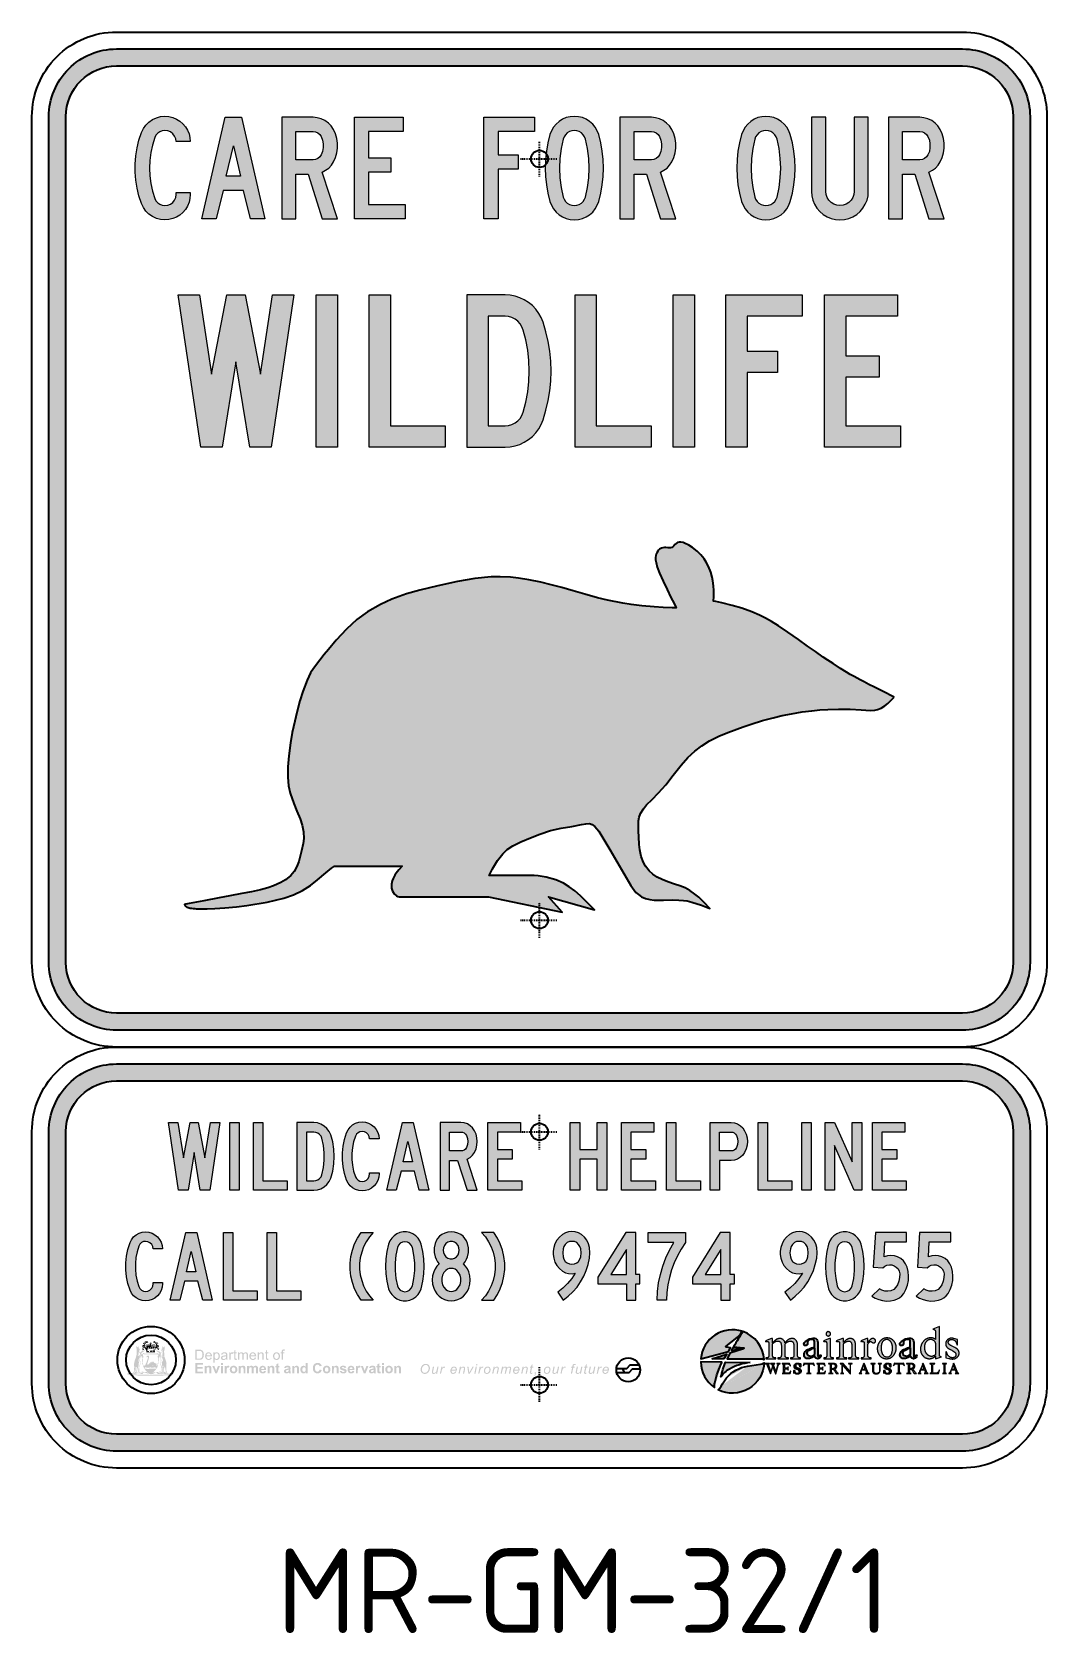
# Model space of a CAD drawing. Header units: millimetres. Extents: x 148 to 268, y 87 to 276.
import ezdxf

# ---------------------------------------------------------------- set-up
doc = ezdxf.new("R2010")
doc.units = ezdxf.units.MM
doc.linetypes.add('CENTER', pattern=[50.8, 31.75, -6.35, 6.35, -6.35])
for name, color, linetype in [('GREEN', 96, 'Continuous'), ('L18', 4, 'Continuous'), ('L25', 1, 'Continuous'), ('L35', 3, 'Continuous')]:
    doc.layers.add(name, color=color, linetype=linetype)
doc.styles.add('ISO3098B', font='iso3098b.shx')

msp = doc.modelspace()

# ---------------------------------------------------------------- texts
at = {"layer": 'L18', "insert": (177.27, 97.14), "char_height": 10, "width": 108.0422, "attachment_point": 1, "style": 'ISO3098B'}
msp.add_mtext('MR-GM-32/1', dxfattribs=at)

# ---------------------------------------------------------------- blocks, each defined once
blk = doc.blocks.new('DECnewlogo')
at = {"layer": 'GREEN'}
h = blk.add_hatch(color=256, dxfattribs=at)
h.paths.add_polyline_path([(9.15, 14.5), (9.35, 14.68), (9.45, 15.05), (9.57, 15.5), (9.7, 15.48), (9.68, 15.07), (9.47, 13.93), (9.49, 13.79), (9.68, 13.77), (9.72, 13.63), (9.78, 13.36), (9.76, 12.95), (9.59, 12.2), (9.43, 11.73), (9.39, 11.25), (9.29, 10.25), (9.19, 9.62), (9.59, 9.5), (10.33, 9.42), (10.73, 9.3), (10.73, 9.23), (9.86, 9.23), (9.45, 9.34), (9.07, 9.44), (9.09, 9.99), (9.11, 10.37), (9.15, 11.33), (9.21, 12.22), (9.03, 11.35), (8.9, 10.64), (8.84, 9.64), (8.74, 9.42), (8.6, 9.23), (8.6, 9.09), (8.72, 9.05), (8.84, 9.21), (9.88, 9.17), (10.23, 9.15), (10.75, 9.11), (11.1, 9.09), (11.38, 9.01), (11.57, 9.19), (11.69, 9.19), (11.91, 9.05), (12.38, 8.89), (12.99, 8.67), (13.5, 8.5), (13.28, 8.73), (12.91, 8.99), (12.54, 9.28), (11.53, 9.3), (11.4, 9.36), (10.86, 9.46), (10.29, 9.48), (9.39, 9.58), (9.39, 10.23), (9.53, 11.76), (9.68, 12.12), (9.86, 12.81), (9.9, 13.24), (9.86, 13.77), (9.66, 14.17), (9.72, 14.8), (9.86, 15.56), (10.08, 15.58), (10.39, 15.56), (10.61, 15.41), (10.63, 15.27), (10.57, 14.03), (10.69, 12.95), (10.94, 12), (11.38, 10.98), (12.01, 10.05), (12.87, 9.13), (13.46, 8.71), (13.91, 8.38), (14.21, 8.32), (14.54, 8.34), (15.07, 8.52), (15.78, 8.87), (16.31, 9.17), (16.49, 9.17), (16.81, 8.95), (16.92, 8.95), (17.63, 8.99), (18.38, 9.05), (19.01, 9.09), (19.05, 9.07), (18.93, 9.01), (18.64, 8.97), (18.22, 8.95), (17.55, 8.97), (17.24, 8.91), (17.06, 8.83), (16.94, 8.67), (16.94, 8.54), (17.08, 8.44), (17.67, 8.44), (17.89, 8.5), (19.5, 8.54), (19.52, 8.56), (19.52, 8.69), (19.54, 8.75), (19.62, 8.89), (19.66, 8.91), (19.7, 8.83), (19.76, 8.65), (19.93, 8.56), (20.21, 8.54), (20.41, 8.5), (21.04, 8.4), (21.67, 8.4), (22.76, 8.38, 0.002397), (22.82, 8.46), (22.28, 8.46), (21.41, 8.5), (20.88, 8.67), (20.54, 8.87), (20.35, 9.09), (20.29, 9.44), (20.21, 9.3), (19.8, 9.32), (19.68, 10.27), (19.66, 11.27), (19.64, 11.35), (19.8, 11.53), (19.88, 11.47), (20.03, 11.02), (20.11, 10.47), (20.15, 10.27), (20.19, 10.31), (20.17, 11.19), (20.27, 10.92), (20.33, 10.37), (20.39, 9.76), (20.52, 9.36), (20.64, 9.07), (20.9, 8.83), (21.35, 8.67), (21.94, 8.6), (22.73, 8.56), (22.88, 8.55, 0.005175), (23, 8.73), (22.89, 8.75), (21.94, 8.75), (21.41, 8.85), (20.98, 9.09), (20.78, 9.42), (20.74, 9.82), (20.72, 11.76), (20.76, 12.81), (20.66, 13.5), (20.23, 14.8), (19.86, 15.78), (19.84, 15.98), (19.86, 16.27), (19.89, 16.83), (19.76, 17.54), (19.76, 18.05), (19.93, 18.76), (19.99, 19.37), (20.03, 19.61), (20.03, 19.9), (19.95, 20), (19.93, 20.02), (19.74, 19.9), (19.64, 19.65), (19.56, 19.55), (19.42, 19.61), (19.23, 19.94), (19.11, 20.08), (19.03, 20.04), (19.01, 19.78), (19.03, 19.45), (19.03, 19.29), (18.95, 19.13), (18.79, 19.04), (18.75, 18.92), (18.75, 18.82), (18.93, 18.72), (19.01, 18.64), (19.05, 18.44), (18.99, 18.39), (18.85, 18.39), (18.77, 18.56), (18.73, 18.58), (18.62, 18.7), (18.5, 18.68), (18.46, 18.52), (18.54, 18.33), (18.79, 18.27), (18.95, 18.25), (18.95, 18.13), (18.87, 17.87), (18.69, 17.58), (18.48, 17.36), (18.4, 17.3), (18.32, 17.42), (17.99, 17.74), (17.67, 17.97), (17.24, 18.13), (16.75, 18.29), (16.55, 18.33), (16.39, 18.25), (16.49, 18.13), (16.86, 17.83), (17.38, 17.58), (17.65, 17.34), (17.77, 17.15), (17.81, 16.95), (17.75, 16.77), (17.59, 16.54), (17.51, 16.56), (17.53, 16.75), (17.36, 16.99), (17.18, 17.15), (16.96, 17.2), (16.75, 17.15), (16.59, 17.05), (16.49, 16.97), (11.65, 16.95), (11.53, 17.05), (11.4, 17.2), (11.16, 17.22), (10.92, 17.09), (10.75, 16.87), (10.71, 16.71), (10.71, 16.63), (10.65, 16.54), (10.51, 16.52), (10.41, 16.63), (10.29, 16.99), (10.29, 17.11), (10.31, 17.28), (10.59, 17.48), (10.94, 17.74), (11.63, 18.15), (11.69, 18.23), (11.65, 18.31), (11.57, 18.35), (11.22, 18.27), (10.55, 18.03), (10.21, 17.83), (9.86, 17.56), (9.72, 17.42), (9.53, 17.54), (9.39, 17.85), (9.27, 18.11), (9.25, 18.23), (9.33, 18.31), (9.43, 18.33), (9.64, 18.37), (9.7, 18.5), (9.7, 18.62), (9.64, 18.72), (9.49, 18.82), (9.41, 18.94), (9.41, 19.09), (9.25, 19.25), (9.15, 19.29), (9.11, 19.31), (9.13, 19.43), (9.21, 19.68), (9.21, 19.84), (9.15, 20.06), (9.03, 20.14), (8.94, 19.94), (8.8, 19.74), (8.74, 19.59), (8.6, 19.61), (8.54, 19.76), (8.42, 19.96), (8.27, 20.06), (8.17, 20.04), (8.11, 19.86), (8.13, 19.59), (8.23, 19.27), (8.27, 19.13), (8.27, 18.88), (8.27, 18.46), (8.35, 18.03), (8.37, 17.78), (8.33, 17.48), (8.27, 17.26), (8.25, 16.5), (8.15, 15.98), (7.93, 15.22), (7.56, 14.23), (7.32, 13.41), (7.24, 12.72), (7.26, 12.24), (7.28, 11.08), (7.24, 10.64), (7.22, 10.03), (7.13, 9.5), (6.95, 9.15), (6.65, 8.93), (6.16, 8.81), (5.53, 8.81, 0.017479), (5.94, 8.21), (6.24, 8.2), (6.93, 8.16), (8.27, 7.93), (9.53, 7.81), (11.77, 7.77), (14.29, 7.81), (16.94, 7.75), (18.46, 7.83), (20.7, 7.95), (22.04, 8.1), (22.55, 8.16), (22.6, 8.16, 0.005366), (22.73, 8.34), (21.21, 8.26), (20.82, 8.28), (20.37, 8.32), (20.05, 8.26), (19.78, 8.3), (19.38, 8.24), (19.09, 8.26), (18.52, 8.3), (17.55, 8.2), (15.88, 8.26), (15.21, 8.24), (14.74, 8.04), (14.41, 8.04), (13.93, 8.06), (13.48, 8.22), (12.95, 8.28), (11, 8.22), (8.86, 8.24), (7.78, 8.36), (6.63, 8.44), (7.78, 8.58), (8.76, 8.62), (9.76, 8.58), (10.86, 8.5), (11.02, 8.69), (10.98, 8.75), (10.59, 9.01), (10.2, 9.03), (9.31, 9.05), (9.03, 9.09), (9.23, 8.95), (9.55, 8.93), (10.06, 8.91), (10.16, 8.79), (8.88, 8.85), (8.74, 8.77), (8.35, 8.75), (8.25, 8.83), (8.23, 9.03), (8.25, 9.26), (8.35, 9.3), (8.33, 9.07), (8.39, 8.87), (8.48, 8.83), (8.56, 8.89), (8.54, 8.99), (8.46, 9.17), (8.48, 9.52), (8.56, 10.33), (8.66, 10.74), (8.9, 11.25), (9.03, 11.73), (9.15, 12.34), (9.15, 13.08), (9.31, 13.1), (9.25, 13.4), (9.07, 13.77), (9.07, 13.85), (9.17, 13.97), (9.21, 14.13), (9.03, 14.28), (9.03, 14.38)])
h.paths.add_polyline_path([(8.86, 16.03), (8.74, 16.15), (8.72, 16.32), (8.8, 16.36), (8.92, 16.44), (9.03, 16.62), (9.09, 16.76), (9.09, 16.9), (9.07, 17.01), (8.96, 17.23), (8.96, 17.29), (9.09, 17.15), (9.11, 17.23), (9.11, 17.51), (9.11, 17.88), (9.27, 17.68), (9.66, 17.27), (9.68, 17.13), (9.7, 16.93), (9.9, 16.52), (10.02, 16.23), (9.84, 16.25), (9.72, 16.19), (9.64, 16.27), (9.41, 16.44), (9.39, 16.3), (9.29, 16.23), (9.13, 16.3), (9.03, 16.44), (8.94, 16.32), (8.96, 16.17), (9.21, 16.13), (9.49, 16.05), (9.72, 15.95), (9.98, 15.91), (10.16, 15.95), (10.47, 15.99), (10.69, 15.87), (10.65, 15.71), (10.22, 15.75), (9.64, 15.81), (9.53, 15.91), (9.41, 15.99), (9.11, 15.97)], flags=16)
h.paths.add_polyline_path([(10.81, 14.49), (10.88, 15.26), (11.06, 15.38), (11.04, 15.52), (11.04, 15.75), (11.06, 15.89), (11.02, 15.99), (10.92, 16.05), (10.94, 16.56), (10.96, 16.76), (11.16, 16.84), (11.24, 16.8), (11.28, 16.72), (15.31, 16.76), (16.65, 16.72), (16.87, 16.72), (17.12, 16.66), (17.22, 16.54), (17.28, 16.34), (17.32, 16.11), (17.3, 16.01), (17.2, 16.03), (17.1, 15.97), (17.04, 15.79), (17.12, 15.6), (17.14, 15.4), (17.14, 15.32), (17.28, 15.16), (17.24, 14.51), (17.22, 13.77), (17.12, 12.94), (17, 12.23), (16.85, 11.95), (16.39, 12.09), (16.49, 12.27), (16.65, 12.58), (16.65, 12.74), (16.39, 12.78), (16.18, 12.98), (15.94, 13.1), (15.7, 13.1), (15.65, 13.23), (15.55, 13.37), (15.41, 13.43), (15.35, 13.47), (15.33, 13.61), (15.11, 13.61), (15.09, 13.69), (14.9, 13.61), (14.76, 13.57), (14.7, 13.57), (14.68, 13.65), (14.13, 13.39), (13.93, 13.19), (13.58, 12.8), (13.19, 12.45), (13.03, 12.33), (12.85, 12.33), (12.79, 12.39), (12.75, 12.72), (12.83, 13.16), (13.07, 13.88), (13.32, 14.79), (13.46, 15.28), (13.44, 15.62), (13.44, 15.87), (13.3, 16.09), (13.13, 16.19), (12.89, 16.17), (12.69, 16.05), (12.6, 15.91), (12.44, 15.73), (12.18, 15.54), (12.3, 15.52), (12.56, 15.54), (12.85, 15.56), (13.03, 15.5), (13.03, 15.28), (12.87, 14.67), (12.52, 13.71), (12.28, 13.08), (12.08, 12.64), (11.97, 12.31), (11.91, 12.11), (11.53, 12.03), (11.22, 11.86), (10.96, 12.6), (10.81, 13.51)], flags=16)
h.paths.add_polyline_path([(8.21, 11.45), (8.31, 11.27), (8.31, 10.62), (8.25, 10.11), (8.15, 9.6), (8.11, 9.32), (7.95, 9.3), (7.72, 9.26), (7.87, 10.11), (7.93, 11), (7.95, 11.37), (8.11, 11.37)], flags=16)
h.paths.add_polyline_path([(7.6, 10.64), (7.62, 10.07), (7.68, 9.97), (7.66, 9.76), (7.64, 9.3), (7.52, 8.99), (7.11, 8.69), (6.54, 8.6), (6.18, 8.56), (6, 8.6), (6.67, 8.71), (7.11, 8.87), (7.4, 9.15), (7.46, 9.74)], flags=16)
h.paths.add_polyline_path([(9.25, 18.55), (9.23, 18.71), (9.25, 18.78), (9.33, 18.69), (9.37, 18.67), (9.47, 18.73), (9.41, 18.55), (9.31, 18.55)], flags=16)
h.paths.add_polyline_path([(8.78, 18.84), (8.66, 18.92), (8.72, 19.02), (8.8, 18.94)], flags=16)
h.paths.add_polyline_path([(11.61, 11.15), (11.83, 11.23), (12.22, 11.23), (12.48, 11.19), (12.93, 11.1), (13.36, 11.1), (13.7, 11.23), (13.95, 11.25), (14.23, 11.23), (14.54, 11.15), (15, 11.08), (15.25, 11.1), (15.47, 11.23), (15.8, 11.25), (16.2, 11.21), (16.39, 11.13), (16.53, 11.08), (16.41, 10.76), (16.26, 10.64), (16.12, 10.68), (15.9, 10.76), (15.61, 10.74), (15.27, 10.68), (14.72, 10.68), (14.43, 10.72), (13.95, 10.76), (13.74, 10.72), (13.34, 10.62), (12.89, 10.64), (12.48, 10.66), (12.16, 10.74), (11.95, 10.74), (11.83, 10.7)], flags=16)
h.paths.add_polyline_path([(14.07, 12.89), (14.23, 13.12), (14.7, 13.24), (15, 13.24), (14.72, 13.1), (14.39, 13.06)], flags=16)
h.paths.add_polyline_path([(14.84, 12.18), (15.15, 12.3), (15.27, 12.2), (14.98, 12.08)], flags=16)
h.paths.add_polyline_path([(14.74, 8.79), (15.21, 9.17), (15.88, 9.82), (16.47, 10.56), (16.87, 11.21), (17.22, 12.18), (17.38, 13.54), (17.55, 15.33), (17.59, 15.45), (18.07, 15.56), (18.24, 15.52), (18.32, 14.87), (18.4, 14.48), (18.38, 14.05), (18.36, 13.75), (18.22, 13.4), (18.16, 13.14), (18.2, 12.45), (18.42, 11.84), (18.52, 11.49), (18.62, 10.78), (18.66, 10.33), (18.64, 9.74), (18.58, 9.52), (18.44, 9.5), (17.49, 9.4), (16.9, 9.32), (16.22, 9.26), (15.55, 9.21), (15.37, 9.23), (15.23, 9.05)], flags=16)
h.paths.add_polyline_path([(17.61, 15.83), (17.69, 15.91), (17.83, 15.87), (18.14, 15.87), (18.46, 15.89), (18.56, 15.99), (18.46, 15.97), (18.38, 16.01), (18.32, 16.19), (18.28, 16.36), (18.28, 16.56), (18.32, 16.76), (18.36, 16.95), (18.4, 17.15), (18.44, 17.19), (18.66, 17.37), (18.81, 17.58), (18.97, 17.82), (19.03, 18.1), (19.07, 18.25), (19.23, 18.41), (19.29, 18.39), (19.15, 18.14), (19.15, 17.98), (19.19, 17.82), (19.15, 17.62), (19.11, 17.07), (18.99, 16.52), (18.89, 16.42), (18.85, 16.34), (18.75, 16.17), (18.73, 16.01), (18.77, 15.97), (18.91, 15.97), (19.09, 16.03), (19.15, 16.13), (19.19, 16.27), (19.19, 16.4), (19.19, 16.52), (19.29, 16.46), (19.36, 16.25), (19.29, 16.05), (19.11, 15.93), (18.83, 15.89), (18.73, 15.83), (19.29, 15.77), (19.6, 15.85), (19.68, 15.87), (19.62, 15.73), (19.42, 15.67), (17.71, 15.67)], flags=16)
h.paths.add_polyline_path([(18.34, 13.42), (18.44, 13.75), (18.64, 13.95), (18.62, 14.03), (18.5, 14.64), (18.44, 15.17), (18.46, 15.5), (18.75, 15.58), (18.91, 15.33), (19.07, 15.21), (19.11, 15.05), (19.05, 14.93), (19.01, 14.56), (19.3, 14.56), (19.23, 14.09), (19.05, 13.77), (18.79, 13.42), (18.77, 13.2), (18.85, 13.16), (18.95, 13.2), (18.89, 12.95), (18.81, 12.81), (18.83, 12.39), (18.97, 11.88), (19.15, 11.55), (19.25, 11.53), (19.3, 11.63), (19.3, 11.84), (19.36, 12.04), (19.42, 12.04), (19.46, 11.9), (19.5, 11.69), (19.44, 11.51), (19.34, 11.45), (19.17, 11.47), (19.11, 11.33), (19.17, 11.04), (19.36, 10.82), (19.44, 10.56), (19.42, 8.81), (19.09, 8.75), (18.58, 8.73), (18.16, 8.73), (17.87, 8.6), (17.71, 8.65), (17.71, 8.75), (17.79, 8.81), (18.03, 8.83), (18.38, 8.87), (18.71, 8.89), (18.99, 8.93), (19.21, 9.07), (19.19, 9.58), (19.17, 10.27), (19.07, 10.94), (18.91, 11.71), (18.75, 12.34), (18.68, 12.34), (18.77, 11.51), (18.81, 11.02), (18.87, 10.39), (18.91, 9.42), (18.64, 9.34), (18.32, 9.3), (17.91, 9.17), (17.42, 9.09), (17.22, 9.19), (17.26, 9.3), (17.91, 9.32), (18.3, 9.4), (18.71, 9.44), (18.81, 9.56), (18.79, 10.15), (18.73, 11.08), (18.6, 11.82), (18.42, 12.22), (18.32, 12.65), (18.3, 13.06)], flags=16)
h.paths.add_polyline_path([(19.25, 18.92), (19.4, 19), (19.42, 18.94), (19.4, 18.86), (19.32, 18.86)], flags=16)
h = blk.add_hatch(color=256, dxfattribs=at)
h.paths.add_polyline_path([(17.61, 20.31), (17.5, 20.29), (17.44, 20.28), (17.36, 20.42), (17.33, 20.54), (17.14, 20.59), (16.99, 20.58), (16.83, 20.47), (16.72, 20.33), (16.64, 20.23), (16.65, 20.4), (16.75, 20.5), (16.77, 20.58), (16.79, 20.67), (16.89, 20.85), (17.06, 21.05), (17.25, 21.21), (17.36, 21.3), (17.38, 21.37), (17.31, 21.4), (17.17, 21.38), (16.93, 21.28), (16.76, 21.11), (16.7, 20.97), (16.64, 20.77), (16.58, 20.72), (16.58, 20.75), (16.69, 21.12), (16.75, 21.3), (16.82, 21.45), (16.89, 21.57), (17.04, 21.69), (17.09, 21.73), (17.08, 21.81), (16.98, 21.84), (16.88, 21.8), (16.7, 21.68), (16.61, 21.6), (16.56, 21.4), (16.5, 21.2), (16.44, 21.08), (16.42, 21.19), (16.44, 21.53), (16.53, 21.66), (16.58, 21.76), (16.58, 21.91), (16.52, 21.92), (16.45, 21.91), (16.33, 21.8), (16.3, 21.69), (16.29, 21.55), (16.27, 21.41), (16.25, 21.36), (16.16, 21.5), (16.14, 21.56), (16.17, 21.7), (16.23, 21.87), (16.25, 21.95), (16.25, 22.08), (16.12, 22.02), (16.05, 21.87), (16, 21.73), (15.99, 21.61), (15.95, 21.61), (15.87, 21.69), (15.9, 21.87), (15.92, 22.05), (15.9, 22.21), (15.83, 22.23), (15.74, 22.16), (15.69, 22.06), (15.7, 21.8), (15.71, 21.7), (15.64, 21.75), (15.62, 21.8), (15.64, 21.96), (15.62, 22.11), (15.53, 22.14), (15.48, 22.09), (15.43, 22), (15.49, 21.88), (15.5, 21.81), (15.47, 21.76), (15.41, 21.77), (15.35, 21.84), (15.34, 22), (15.32, 22.12), (15.25, 22.1), (15.19, 22.03), (15.21, 21.92), (15.21, 21.81), (15.18, 21.69), (15.08, 21.64), (15.19, 21.61), (15.5, 21.55), (15.82, 21.47), (16.04, 21.32), (16.21, 21.13), (16.31, 20.89), (16.4, 20.53), (16.4, 20.12), (16.37, 19.79), (16.27, 19.46), (16.09, 19.06), (15.82, 18.65), (15.6, 18.36), (15.51, 18.33), (15.48, 18.39), (15.55, 18.56), (15.66, 18.83), (15.75, 19), (15.75, 19.1), (15.66, 19.14), (15.51, 19.1), (15.43, 19.07), (15.42, 19.14), (15.43, 19.28), (15.47, 19.38), (15.5, 19.39), (15.64, 19.27), (15.69, 19.25), (15.74, 19.58), (15.78, 19.9), (15.71, 20.11), (15.55, 20.25), (15.35, 20.32), (15.16, 20.32), (14.87, 20.25), (14.62, 20.14), (14.45, 20.09), (14.37, 20.07), (14.38, 19.98), (14.26, 19.64), (14.17, 19.44), (14.16, 19.24), (14.19, 19.07), (14.33, 18.9), (14.51, 18.87), (14.67, 18.92), (14.8, 19.01), (14.79, 19.19), (14.68, 19.21), (14.59, 19.16), (14.57, 19.14), (14.5, 19.21), (14.49, 19.3), (14.54, 19.39), (14.71, 19.4), (14.84, 19.39), (14.84, 19.55), (14.88, 19.65), (14.93, 19.71), (15.01, 19.69), (15.07, 19.5), (15.07, 19.39), (15.13, 19.38), (15.25, 19.36), (15.31, 19.26), (15.31, 19.13), (15.27, 19.07), (15.22, 19.07), (15.16, 19.15), (15.08, 19.2), (15.02, 19.14), (15, 19.04), (15.07, 18.93), (15.19, 18.92), (15.36, 18.95), (15.54, 18.99), (15.59, 19), (15.34, 18.46), (14.17, 18.48), (13.78, 18.43), (13.23, 18.43), (12.77, 18.47), (12.74, 18.62), (12.69, 18.75), (12.65, 18.79), (12.66, 18.89), (12.78, 18.77), (12.91, 18.72), (13.11, 18.76), (13.21, 18.89), (13.21, 19.06), (13.16, 19.17), (13.08, 19.2), (13, 19.13), (12.9, 19.1), (12.9, 19.24), (12.96, 19.3), (13.08, 19.36), (13.13, 19.55), (13.17, 19.64), (13.31, 19.68), (13.37, 19.53), (13.4, 19.44), (13.49, 19.41), (13.61, 19.42), (13.68, 19.31), (13.67, 19.22), (13.56, 19.22), (13.52, 19.27), (13.46, 19.28), (13.39, 19.24), (13.34, 19.17), (13.39, 19.11), (13.41, 18.96), (13.5, 18.89), (13.69, 18.9), (13.78, 19.04), (13.85, 19.22), (13.89, 19.29), (13.95, 19.24), (13.94, 19.13), (13.91, 19.05), (13.9, 18.97), (13.97, 19), (14.03, 19.08), (14.04, 19.2), (14.02, 19.31), (13.98, 19.51), (13.98, 19.6), (14.01, 19.68), (14.15, 19.7), (14.27, 19.83), (14.29, 20.07), (14.33, 20.22), (14.4, 20.31), (14.47, 20.31), (14.54, 20.27), (14.73, 20.32), (14.96, 20.45), (15.14, 20.48), (15.38, 20.47), (15.61, 20.43), (15.79, 20.28), (15.92, 20.09), (15.94, 19.88), (15.91, 19.71), (15.84, 19.53), (15.79, 19.37), (15.77, 19.24), (15.81, 19.24), (15.9, 19.32), (16.04, 19.34), (16.17, 19.37), (16.25, 19.47), (16.28, 19.81), (16.3, 20.08), (16.2, 20.38), (16.02, 20.63), (15.75, 20.79), (15.48, 20.87), (15.25, 20.87), (14.98, 20.8), (14.75, 20.73), (14.51, 20.64), (14.41, 20.51), (14.34, 20.63), (14.31, 20.8), (14.29, 20.87), (14.25, 20.91), (14.28, 20.97), (14.37, 20.93), (14.45, 20.92), (14.5, 20.97), (14.5, 21.15), (14.5, 21.28), (14.44, 21.31), (14.37, 21.31), (14.38, 21.55), (14.06, 21.53), (13.92, 21.54), (13.85, 21.51), (13.84, 21.42), (13.89, 21.38), (13.91, 21.34), (13.87, 21.3), (13.76, 21.29), (13.69, 21.26), (13.72, 21), (13.75, 20.92), (13.87, 20.92), (13.92, 20.93), (13.91, 20.79), (13.84, 20.69), (13.73, 20.71), (13.57, 20.76), (13.32, 20.86), (13.12, 20.92), (12.83, 20.91), (12.59, 20.88), (12.31, 20.76), (12.07, 20.5), (11.93, 20.24), (11.86, 20), (11.91, 19.7), (11.92, 19.52), (11.89, 19.52), (11.78, 19.84), (11.74, 20.18), (11.77, 20.58), (11.91, 20.97), (12.08, 21.26), (12.31, 21.44), (12.56, 21.53), (12.82, 21.55), (13.19, 21.56), (13.23, 21.6), (13.18, 21.68), (13.15, 21.71), (12.98, 21.71), (12.96, 21.73), (12.98, 21.83), (13.01, 21.96), (13.01, 22.05), (12.97, 22.07), (12.91, 22.05), (12.83, 22.05), (12.76, 22.06), (12.76, 22.13), (12.71, 22.18), (12.66, 22.18), (12.58, 22.13), (12.53, 22.13), (12.4, 22.13), (12.38, 22.18), (12.31, 22.2), (12.28, 22.15), (12.24, 22.07), (12.23, 22.02), (12.19, 22.02), (12.14, 22.08), (12.08, 22.11), (11.99, 22.13), (11.92, 22.13), (11.9, 22.05), (11.98, 21.88), (12.04, 21.72), (12.02, 21.61), (11.98, 21.44), (11.92, 21.44), (11.92, 21.59), (11.97, 21.78), (11.91, 21.93), (11.79, 22), (11.68, 22.01), (11.65, 21.98), (11.69, 21.88), (11.75, 21.7), (11.76, 21.55), (11.74, 21.41), (11.74, 21.3), (11.69, 21.3), (11.69, 21.45), (11.66, 21.62), (11.49, 21.79), (11.4, 21.82), (11.3, 21.8), (11.28, 21.73), (11.41, 21.55), (11.52, 21.39), (11.56, 21.24), (11.55, 21.15), (11.54, 21.06), (11.58, 20.99), (11.65, 20.85), (11.62, 20.77), (11.57, 20.75), (11.48, 20.93), (11.45, 21.13), (11.41, 21.3), (11.3, 21.39), (11.2, 21.45), (11.1, 21.47), (10.99, 21.47), (10.94, 21.38), (11, 21.3), (11.12, 21.1), (11.26, 20.93), (11.35, 20.79), (11.36, 20.68), (11.44, 20.55), (11.56, 20.42), (11.6, 20.35), (11.56, 20.25), (11.5, 20.29), (11.44, 20.47), (11.29, 20.61), (11.14, 20.63), (11.01, 20.61), (10.93, 20.49), (10.85, 20.36), (10.82, 20.31), (10.74, 20.31), (10.66, 20.35), (10.62, 20.38), (10.58, 20.31), (10.64, 20.17), (10.74, 19.86), (10.79, 19.7), (10.79, 19.66), (10.98, 19.7), (11, 19.64), (11.07, 19.77), (11.09, 19.7), (11.17, 19.72), (11.24, 19.98), (11.32, 20.22), (11.49, 19.94), (11.61, 19.69), (11.49, 19.72), (11.4, 19.75), (11.28, 19.75), (11.16, 19.66), (11.07, 19.55), (11.04, 19.47), (11.08, 19.39), (11.18, 19.34), (11.27, 19.22), (11.28, 19.11), (11.25, 18.98), (11.17, 18.89), (10.74, 18.89), (10.71, 18.97), (10.74, 19.15), (10.82, 19.22), (10.86, 19.3), (10.92, 19.3), (10.97, 19.24), (11.01, 19.37), (10.94, 19.49), (10.88, 19.55), (10.8, 19.51), (10.74, 19.37), (10.6, 19.3), (10.49, 19.34), (10.55, 19.19), (10.58, 18.99), (10.69, 18.81), (10.8, 18.69), (10.81, 18.57), (10.74, 18.45), (10.88, 18.47), (10.84, 18.34), (10.99, 18.42), (11.07, 18.53), (11.08, 18.61), (11.17, 18.55), (11.21, 18.67), (11.33, 18.89), (11.41, 19.14), (11.4, 19.3), (11.38, 19.39), (11.41, 19.49), (11.58, 19.5), (11.66, 19.32), (11.94, 18.91), (12.29, 18.39), (12.42, 18.14), (12.41, 18.1), (12.31, 18.05), (12.19, 17.93), (12.18, 17.79), (12.25, 17.64), (12.35, 17.56), (14.21, 17.5), (15.69, 17.53), (15.94, 17.62), (15.97, 17.72), (15.97, 17.89), (15.86, 17.98), (15.75, 18.11), (15.75, 18.16), (15.78, 18.27), (16.24, 18.87), (16.59, 19.3), (16.67, 19.39), (16.75, 19.38), (16.81, 19.3), (16.85, 19.09), (16.89, 18.87), (16.92, 18.82), (17, 19), (17.08, 19.16), (17.08, 19.24), (17.25, 19.19), (17.36, 19.18), (17.51, 19.09), (17.52, 19.03), (17.47, 18.89), (17.33, 18.89), (17.14, 18.86), (17.06, 18.76), (17.13, 18.58), (17.23, 18.47), (17.26, 18.55), (17.34, 18.57), (17.42, 18.56), (17.47, 18.65), (17.57, 18.88), (17.69, 19.13), (17.7, 19.32), (17.57, 19.31), (17.43, 19.34), (17.25, 19.41), (17.06, 19.58), (16.98, 19.68), (16.87, 19.72), (16.71, 19.73), (16.64, 19.73), (16.68, 19.8), (16.75, 19.9), (16.82, 20.02), (16.85, 20.08), (16.94, 19.97), (17, 19.76), (17.04, 19.67), (17.09, 19.67), (17.08, 19.75), (17.09, 19.83), (17.17, 19.77), (17.2, 19.64), (17.22, 19.55), (17.29, 19.58), (17.37, 19.67), (17.44, 19.62), (17.45, 19.8), (17.54, 19.98), (17.57, 20.13), (17.58, 20.21)])
h.paths.add_polyline_path([(16.23, 20.07, -1), (16.03, 20.07, -1)], flags=16)
h.paths.add_polyline_path([(15.89, 20.33, -1), (16.11, 20.33, -1)], flags=16)
h.paths.add_polyline_path([(16.21, 19.78, -1), (16.05, 19.78, -1)], flags=16)
h.paths.add_polyline_path([(15.69, 20.55, -1), (15.91, 20.55, -1)], flags=16)
h.paths.add_polyline_path([(16.13, 19.48, -1), (15.99, 19.48, -1)], flags=16)
h.paths.add_polyline_path([(15.62, 20.05), (15.43, 20.09), (15.25, 20.05), (15.03, 19.97), (14.81, 19.94), (14.62, 20.04), (14.71, 20.07), (14.97, 20.16), (15.14, 20.26), (15.38, 20.27), (15.59, 20.13)], flags=16)
h.paths.add_polyline_path([(15.38, 20.69, -1), (15.59, 20.69, -1)], flags=16)
h.paths.add_polyline_path([(15.1, 20.71, -1), (15.27, 20.71, -1)], flags=16)
h.paths.add_polyline_path([(14.76, 20.63, -1), (14.98, 20.63, -1)], flags=16)
h.paths.add_polyline_path([(14.51, 20.48, -1), (14.69, 20.48, -1)], flags=17)
h.paths.add_polyline_path([(15.29, 18.32), (15.38, 18.24), (15.41, 18.11), (15.17, 18.05), (14.81, 18.06), (14.46, 18.08), (14, 18.12), (13.73, 18.09), (13.79, 18.05), (13.89, 17.91), (13.99, 17.73), (14, 17.64), (13.88, 17.63), (13.71, 17.61), (13.62, 17.71), (13.51, 17.73), (13.41, 17.86), (13.36, 17.99), (13.38, 18.08), (13.49, 18.09), (13.49, 18.13), (13.28, 18.14), (13.19, 18.1), (12.99, 18.11), (12.72, 18.13), (12.64, 18.16), (12.66, 18.27), (12.78, 18.32), (12.9, 18.35), (13.17, 18.35), (13.24, 18.33), (13.29, 18.32), (13.39, 18.34), (13.39, 18.26), (13.43, 18.21), (13.51, 18.17), (13.57, 18.2), (13.59, 18.31), (13.73, 18.34), (14.1, 18.38), (14.5, 18.34), (14.46, 18.27), (14.43, 18.22), (14.58, 18.22), (14.62, 18.35), (15.15, 18.35)], flags=16)
h.paths.add_polyline_path([(14.41, 21.09), (14.32, 21.04), (14.26, 21.13), (14.34, 21.22), (14.4, 21.19)], flags=16)
h.paths.add_polyline_path([(14.2, 20.86), (14, 20.85), (14.13, 20.97)], flags=16)
h.paths.add_polyline_path([(14.16, 21.06), (14.11, 21.02), (14.07, 21.19), (14.17, 21.17)], flags=16)
h.paths.add_polyline_path([(14.27, 21.42), (14.25, 21.38), (14.16, 21.29), (14.05, 21.29), (14.01, 21.41), (14.15, 21.45)], flags=16)
h.paths.add_polyline_path([(15.12, 17.91), (15.2, 17.79), (15.21, 17.66), (15.14, 17.64), (15.08, 17.67), (15.11, 17.75), (15.07, 17.85), (15, 17.88), (14.97, 17.83), (14.91, 17.87), (14.87, 17.87), (14.82, 17.78), (14.82, 17.71), (14.81, 17.68), (14.66, 17.81), (14.62, 17.89), (14.63, 17.98), (14.93, 17.96)], flags=16)
h.paths.add_polyline_path([(13.92, 21.04), (13.83, 21.03), (13.83, 21.18), (13.93, 21.17)], flags=16)
h.paths.add_polyline_path([(13.66, 20.19), (13.41, 20.3), (13.15, 20.36), (12.96, 20.38), (12.76, 20.37), (12.49, 20.18), (12.38, 19.95), (12.4, 19.61), (12.52, 19.39), (12.54, 19.19), (12.49, 19.2), (12.29, 19.56), (12.23, 19.92), (12.31, 20.18), (12.43, 20.37), (12.72, 20.47), (13.02, 20.52), (13.33, 20.45), (13.59, 20.31)], flags=16)
h.paths.add_polyline_path([(13.51, 20.55, -1), (13.67, 20.55, -1)], flags=16)
h.paths.add_polyline_path([(13.23, 20.65, -1), (13.42, 20.65, -1)], flags=16)
h.paths.add_polyline_path([(12.96, 20.74, -1), (13.12, 20.74, -1)], flags=16)
h.paths.add_polyline_path([(12.6, 20.72, -1), (12.85, 20.72, -1)], flags=16)
h.paths.add_polyline_path([(12.29, 20.58, -1), (12.53, 20.58, -1)], flags=16)
h.paths.add_polyline_path([(12.08, 20.38, -1), (12.3, 20.38, -1)], flags=16)
h.paths.add_polyline_path([(12.03, 19.52, -1), (12.23, 19.52, -1)], flags=16)
h.paths.add_polyline_path([(11.97, 20.1, -1), (12.16, 20.1, -1)], flags=16)
h.paths.add_polyline_path([(11.93, 19.83, -1), (12.15, 19.83, -1)], flags=17)
h.paths.add_polyline_path([(12.68, 17.84), (12.72, 17.73), (12.59, 17.69), (12.47, 17.71), (12.35, 17.8), (12.38, 17.9), (12.49, 17.94), (12.61, 17.93)], flags=16)
h = blk.add_hatch(color=256, dxfattribs=at)
edge = h.paths.add_edge_path()
edge.add_spline(control_points=[(68.81, 14.42), (68.81, 14.42), (68.81, 17.09), (68.81, 17.09), (68.81, 17.09), (68.35, 17.09), (68.35, 17.09), (68.35, 17.09), (68.35, 17.49), (68.35, 17.49), (68.35, 17.49), (68.81, 17.49), (68.81, 17.49), (68.81, 17.49), (68.81, 17.82), (68.81, 17.82), (68.81, 18.03), (68.83, 18.18), (68.87, 18.28), (68.92, 18.42), (69.01, 18.53), (69.13, 18.61), (69.26, 18.7), (69.44, 18.74), (69.67, 18.74), (69.81, 18.74), (69.97, 18.72), (70.15, 18.69), (70.15, 18.69), (70.07, 18.23), (70.07, 18.23), (69.97, 18.25), (69.86, 18.26), (69.77, 18.26), (69.61, 18.26), (69.5, 18.23), (69.43, 18.16), (69.36, 18.09), (69.33, 17.96), (69.33, 17.78), (69.33, 17.78), (69.33, 17.49), (69.33, 17.49), (69.33, 17.49), (69.93, 17.49), (69.93, 17.49), (69.93, 17.49), (69.93, 17.09), (69.93, 17.09), (69.93, 17.09), (69.33, 17.09), (69.33, 17.09), (69.33, 17.09), (69.33, 14.42), (69.33, 14.42), (69.33, 14.42), (68.81, 14.42), (68.81, 14.42)], knot_values=[0, 0, 0, 0, 1, 1, 1, 2, 2, 2, 3, 3, 3, 4, 4, 4, 5, 5, 5, 6, 6, 6, 7, 7, 7, 8, 8, 8, 9, 9, 9, 10, 10, 10, 11, 11, 11, 12, 12, 12, 13, 13, 13, 14, 14, 14, 15, 15, 15, 16, 16, 16, 17, 17, 17, 18, 18, 18, 19, 19, 19, 19], degree=3, periodic=0)
edge = h.paths.add_edge_path(flags=16)
edge.add_spline(control_points=[(65.73, 15.96), (65.73, 15.56), (65.82, 15.27), (65.99, 15.07), (66.16, 14.88), (66.38, 14.78), (66.64, 14.78), (66.9, 14.78), (67.11, 14.88), (67.28, 15.07), (67.46, 15.27), (67.54, 15.57), (67.54, 15.97), (67.54, 16.35), (67.46, 16.64), (67.28, 16.84), (67.11, 17.03), (66.9, 17.13), (66.64, 17.13), (66.38, 17.13), (66.16, 17.04), (65.99, 16.84), (65.82, 16.65), (65.73, 16.35), (65.73, 15.96)], knot_values=[0, 0, 0, 0, 1, 1, 1, 2, 2, 2, 3, 3, 3, 4, 4, 4, 5, 5, 5, 6, 6, 6, 7, 7, 7, 8, 8, 8, 8], degree=3, periodic=0)
edge = h.paths.add_edge_path()
edge.add_spline(control_points=[(65.2, 15.96), (65.2, 16.53), (65.35, 16.95), (65.67, 17.22), (65.94, 17.45), (66.26, 17.56), (66.64, 17.56), (67.06, 17.56), (67.41, 17.43), (67.68, 17.15), (67.94, 16.87), (68.08, 16.49), (68.08, 16), (68.08, 15.6), (68.02, 15.29), (67.9, 15.07), (67.78, 14.84), (67.61, 14.66), (67.38, 14.54), (67.15, 14.41), (66.91, 14.35), (66.64, 14.35), (66.21, 14.35), (65.86, 14.49), (65.59, 14.76), (65.33, 15.04), (65.2, 15.44), (65.2, 15.96)], knot_values=[0, 0, 0, 0, 1, 1, 1, 2, 2, 2, 3, 3, 3, 4, 4, 4, 5, 5, 5, 6, 6, 6, 7, 7, 7, 8, 8, 8, 9, 9, 9, 9], degree=3, periodic=0)
edge = h.paths.add_edge_path()
edge.add_spline(control_points=[(63.23, 14.89), (63.23, 14.89), (63.31, 14.43), (63.31, 14.43), (63.16, 14.39), (63.03, 14.38), (62.91, 14.38), (62.73, 14.38), (62.58, 14.41), (62.47, 14.47), (62.37, 14.53), (62.3, 14.61), (62.25, 14.7), (62.21, 14.8), (62.19, 15.01), (62.19, 15.32), (62.19, 15.32), (62.19, 17.09), (62.19, 17.09), (62.19, 17.09), (61.81, 17.09), (61.81, 17.09), (61.81, 17.09), (61.81, 17.49), (61.81, 17.49), (61.81, 17.49), (62.19, 17.49), (62.19, 17.49), (62.19, 17.49), (62.19, 18.26), (62.19, 18.26), (62.19, 18.26), (62.71, 18.57), (62.71, 18.57), (62.71, 18.57), (62.71, 17.49), (62.71, 17.49), (62.71, 17.49), (63.23, 17.49), (63.23, 17.49), (63.23, 17.49), (63.23, 17.09), (63.23, 17.09), (63.23, 17.09), (62.71, 17.09), (62.71, 17.09), (62.71, 17.09), (62.71, 15.29), (62.71, 15.29), (62.71, 15.14), (62.72, 15.05), (62.74, 15), (62.75, 14.96), (62.78, 14.93), (62.83, 14.9), (62.87, 14.88), (62.93, 14.87), (63, 14.87), (63.06, 14.87), (63.14, 14.87), (63.23, 14.89)], knot_values=[0, 0, 0, 0, 1, 1, 1, 2, 2, 2, 3, 3, 3, 4, 4, 4, 5, 5, 5, 6, 6, 6, 7, 7, 7, 8, 8, 8, 9, 9, 9, 10, 10, 10, 11, 11, 11, 12, 12, 12, 13, 13, 13, 14, 14, 14, 15, 15, 15, 16, 16, 16, 17, 17, 17, 18, 18, 18, 19, 19, 19, 20, 20, 20, 20], degree=3, periodic=0)
edge = h.paths.add_edge_path()
edge.add_spline(control_points=[(58.8, 14.42), (58.8, 14.42), (58.8, 17.49), (58.8, 17.49), (58.8, 17.49), (59.27, 17.49), (59.27, 17.49), (59.27, 17.49), (59.27, 17.06), (59.27, 17.06), (59.49, 17.4), (59.82, 17.56), (60.24, 17.56), (60.43, 17.56), (60.6, 17.53), (60.76, 17.46), (60.91, 17.4), (61.03, 17.31), (61.1, 17.2), (61.18, 17.09), (61.24, 16.97), (61.27, 16.82), (61.29, 16.72), (61.3, 16.55), (61.3, 16.31), (61.3, 16.31), (61.3, 14.42), (61.3, 14.42), (61.3, 14.42), (60.77, 14.42), (60.77, 14.42), (60.77, 14.42), (60.77, 16.29), (60.77, 16.29), (60.77, 16.5), (60.75, 16.66), (60.71, 16.77), (60.67, 16.87), (60.6, 16.96), (60.5, 17.02), (60.39, 17.08), (60.27, 17.11), (60.13, 17.11), (59.91, 17.11), (59.72, 17.04), (59.56, 16.9), (59.4, 16.76), (59.32, 16.49), (59.32, 16.1), (59.32, 16.1), (59.32, 14.42), (59.32, 14.42), (59.32, 14.42), (58.8, 14.42), (58.8, 14.42)], knot_values=[0, 0, 0, 0, 1, 1, 1, 2, 2, 2, 3, 3, 3, 4, 4, 4, 5, 5, 5, 6, 6, 6, 7, 7, 7, 8, 8, 8, 9, 9, 9, 10, 10, 10, 11, 11, 11, 12, 12, 12, 13, 13, 13, 14, 14, 14, 15, 15, 15, 16, 16, 16, 17, 17, 17, 18, 18, 18, 18], degree=3, periodic=0)
edge = h.paths.add_edge_path(flags=16)
edge.add_spline(control_points=[(55.89, 16.25), (55.89, 16.25), (57.61, 16.25), (57.61, 16.25), (57.59, 16.51), (57.52, 16.71), (57.41, 16.83), (57.25, 17.04), (57.03, 17.14), (56.77, 17.14), (56.53, 17.14), (56.33, 17.06), (56.16, 16.9), (56, 16.74), (55.91, 16.52), (55.89, 16.25)], knot_values=[0, 0, 0, 0, 1, 1, 1, 2, 2, 2, 3, 3, 3, 4, 4, 4, 5, 5, 5, 5], degree=3, periodic=0)
edge = h.paths.add_edge_path()
edge.add_spline(control_points=[(57.6, 15.41), (57.6, 15.41), (58.14, 15.34), (58.14, 15.34), (58.06, 15.03), (57.9, 14.78), (57.67, 14.61), (57.44, 14.44), (57.15, 14.35), (56.79, 14.35), (56.34, 14.35), (55.98, 14.49), (55.72, 14.77), (55.46, 15.04), (55.32, 15.43), (55.32, 15.93), (55.32, 16.45), (55.46, 16.85), (55.72, 17.14), (55.99, 17.42), (56.34, 17.56), (56.76, 17.56), (57.17, 17.56), (57.51, 17.42), (57.77, 17.14), (58.03, 16.86), (58.16, 16.47), (58.16, 15.96), (58.16, 15.93), (58.16, 15.89), (58.16, 15.82), (58.16, 15.82), (55.86, 15.82), (55.86, 15.82), (55.88, 15.49), (55.98, 15.23), (56.15, 15.05), (56.32, 14.87), (56.54, 14.78), (56.79, 14.78), (56.98, 14.78), (57.15, 14.83), (57.28, 14.93), (57.42, 15.03), (57.52, 15.19), (57.6, 15.41)], knot_values=[0, 0, 0, 0, 1, 1, 1, 2, 2, 2, 3, 3, 3, 4, 4, 4, 5, 5, 5, 6, 6, 6, 7, 7, 7, 8, 8, 8, 9, 9, 9, 10, 10, 10, 11, 11, 11, 12, 12, 12, 13, 13, 13, 14, 14, 14, 15, 15, 15, 15], degree=3, periodic=0)
edge = h.paths.add_edge_path()
edge.add_spline(control_points=[(50.56, 14.42), (50.56, 14.42), (50.56, 17.49), (50.56, 17.49), (50.56, 17.49), (51.02, 17.49), (51.02, 17.49), (51.02, 17.49), (51.02, 17.06), (51.02, 17.06), (51.12, 17.21), (51.25, 17.34), (51.41, 17.43), (51.57, 17.52), (51.75, 17.56), (51.96, 17.56), (52.18, 17.56), (52.37, 17.52), (52.52, 17.42), (52.66, 17.33), (52.76, 17.2), (52.82, 17.03), (53.07, 17.38), (53.38, 17.56), (53.77, 17.56), (54.08, 17.56), (54.31, 17.48), (54.48, 17.31), (54.64, 17.14), (54.72, 16.88), (54.72, 16.53), (54.72, 16.53), (54.72, 14.42), (54.72, 14.42), (54.72, 14.42), (54.21, 14.42), (54.21, 14.42), (54.21, 14.42), (54.21, 16.36), (54.21, 16.36), (54.21, 16.57), (54.19, 16.72), (54.16, 16.81), (54.12, 16.9), (54.06, 16.97), (53.97, 17.03), (53.88, 17.08), (53.78, 17.11), (53.66, 17.11), (53.44, 17.11), (53.26, 17.04), (53.12, 16.9), (52.98, 16.75), (52.91, 16.52), (52.91, 16.21), (52.91, 16.21), (52.91, 14.42), (52.91, 14.42), (52.91, 14.42), (52.38, 14.42), (52.38, 14.42), (52.38, 14.42), (52.38, 16.42), (52.38, 16.42), (52.38, 16.65), (52.34, 16.82), (52.26, 16.94), (52.17, 17.05), (52.03, 17.11), (51.84, 17.11), (51.69, 17.11), (51.56, 17.07), (51.43, 17), (51.31, 16.92), (51.22, 16.81), (51.16, 16.66), (51.11, 16.51), (51.08, 16.29), (51.08, 16.02), (51.08, 16.02), (51.08, 14.42), (51.08, 14.42), (51.08, 14.42), (50.56, 14.42), (50.56, 14.42)], knot_values=[0, 0, 0, 0, 1, 1, 1, 2, 2, 2, 3, 3, 3, 4, 4, 4, 5, 5, 5, 6, 6, 6, 7, 7, 7, 8, 8, 8, 9, 9, 9, 10, 10, 10, 11, 11, 11, 12, 12, 12, 13, 13, 13, 14, 14, 14, 15, 15, 15, 16, 16, 16, 17, 17, 17, 18, 18, 18, 19, 19, 19, 20, 20, 20, 21, 21, 21, 22, 22, 22, 23, 23, 23, 24, 24, 24, 25, 25, 25, 26, 26, 26, 27, 27, 27, 28, 28, 28, 28], degree=3, periodic=0)
edge = h.paths.add_edge_path()
edge.add_spline(control_points=[(50.05, 14.89), (50.05, 14.89), (50.12, 14.43), (50.12, 14.43), (49.98, 14.39), (49.84, 14.38), (49.73, 14.38), (49.54, 14.38), (49.39, 14.41), (49.29, 14.47), (49.18, 14.53), (49.11, 14.61), (49.07, 14.7), (49.03, 14.8), (49, 15.01), (49, 15.32), (49, 15.32), (49, 17.09), (49, 17.09), (49, 17.09), (48.62, 17.09), (48.62, 17.09), (48.62, 17.09), (48.62, 17.49), (48.62, 17.49), (48.62, 17.49), (49, 17.49), (49, 17.49), (49, 17.49), (49, 18.26), (49, 18.26), (49, 18.26), (49.52, 18.57), (49.52, 18.57), (49.52, 18.57), (49.52, 17.49), (49.52, 17.49), (49.52, 17.49), (50.05, 17.49), (50.05, 17.49), (50.05, 17.49), (50.05, 17.09), (50.05, 17.09), (50.05, 17.09), (49.52, 17.09), (49.52, 17.09), (49.52, 17.09), (49.52, 15.29), (49.52, 15.29), (49.52, 15.14), (49.53, 15.05), (49.55, 15), (49.57, 14.96), (49.6, 14.93), (49.64, 14.9), (49.68, 14.88), (49.74, 14.87), (49.82, 14.87), (49.88, 14.87), (49.95, 14.87), (50.05, 14.89)], knot_values=[0, 0, 0, 0, 1, 1, 1, 2, 2, 2, 3, 3, 3, 4, 4, 4, 5, 5, 5, 6, 6, 6, 7, 7, 7, 8, 8, 8, 9, 9, 9, 10, 10, 10, 11, 11, 11, 12, 12, 12, 13, 13, 13, 14, 14, 14, 15, 15, 15, 16, 16, 16, 17, 17, 17, 18, 18, 18, 19, 19, 19, 20, 20, 20, 20], degree=3, periodic=0)
edge = h.paths.add_edge_path()
edge.add_spline(control_points=[(46.93, 14.42), (46.93, 14.42), (46.93, 17.49), (46.93, 17.49), (46.93, 17.49), (47.4, 17.49), (47.4, 17.49), (47.4, 17.49), (47.4, 17.03), (47.4, 17.03), (47.52, 17.25), (47.63, 17.39), (47.73, 17.46), (47.83, 17.53), (47.94, 17.56), (48.06, 17.56), (48.24, 17.56), (48.42, 17.51), (48.6, 17.4), (48.6, 17.4), (48.42, 16.91), (48.42, 16.91), (48.29, 16.99), (48.16, 17.03), (48.04, 17.03), (47.92, 17.03), (47.82, 16.99), (47.73, 16.92), (47.64, 16.85), (47.57, 16.76), (47.54, 16.64), (47.48, 16.45), (47.45, 16.25), (47.45, 16.03), (47.45, 16.03), (47.45, 14.42), (47.45, 14.42), (47.45, 14.42), (46.93, 14.42), (46.93, 14.42)], knot_values=[0, 0, 0, 0, 1, 1, 1, 2, 2, 2, 3, 3, 3, 4, 4, 4, 5, 5, 5, 6, 6, 6, 7, 7, 7, 8, 8, 8, 9, 9, 9, 10, 10, 10, 11, 11, 11, 12, 12, 12, 13, 13, 13, 13], degree=3, periodic=0)
edge = h.paths.add_edge_path(flags=16)
edge.add_spline(control_points=[(45.6, 15.96), (45.41, 15.89), (45.13, 15.82), (44.75, 15.77), (44.53, 15.74), (44.38, 15.7), (44.29, 15.66), (44.2, 15.62), (44.14, 15.57), (44.09, 15.49), (44.04, 15.42), (44.01, 15.34), (44.01, 15.24), (44.01, 15.11), (44.07, 14.99), (44.17, 14.9), (44.28, 14.8), (44.43, 14.76), (44.63, 14.76), (44.84, 14.76), (45.01, 14.8), (45.17, 14.89), (45.33, 14.98), (45.44, 15.1), (45.51, 15.25), (45.57, 15.37), (45.6, 15.54), (45.6, 15.77), (45.6, 15.77), (45.6, 15.96), (45.6, 15.96)], knot_values=[0, 0, 0, 0, 1, 1, 1, 2, 2, 2, 3, 3, 3, 4, 4, 4, 5, 5, 5, 6, 6, 6, 7, 7, 7, 8, 8, 8, 9, 9, 9, 10, 10, 10, 10], degree=3, periodic=0)
edge = h.paths.add_edge_path()
edge.add_spline(control_points=[(45.64, 14.8), (45.45, 14.63), (45.26, 14.52), (45.08, 14.45), (44.91, 14.38), (44.71, 14.35), (44.51, 14.35), (44.17, 14.35), (43.91, 14.43), (43.73, 14.6), (43.55, 14.76), (43.46, 14.97), (43.46, 15.23), (43.46, 15.38), (43.49, 15.52), (43.56, 15.64), (43.63, 15.77), (43.72, 15.87), (43.83, 15.94), (43.94, 16.02), (44.07, 16.07), (44.21, 16.11), (44.31, 16.14), (44.46, 16.17), (44.67, 16.19), (45.09, 16.24), (45.4, 16.3), (45.6, 16.37), (45.6, 16.44), (45.6, 16.49), (45.6, 16.51), (45.6, 16.72), (45.55, 16.87), (45.45, 16.96), (45.32, 17.07), (45.12, 17.13), (44.86, 17.13), (44.62, 17.13), (44.43, 17.09), (44.32, 17), (44.2, 16.92), (44.11, 16.77), (44.06, 16.55), (44.06, 16.55), (43.55, 16.62), (43.55, 16.62), (43.59, 16.84), (43.67, 17.01), (43.78, 17.15), (43.88, 17.28), (44.04, 17.38), (44.24, 17.46), (44.44, 17.53), (44.67, 17.56), (44.94, 17.56), (45.2, 17.56), (45.41, 17.53), (45.58, 17.47), (45.74, 17.41), (45.86, 17.33), (45.94, 17.24), (46.01, 17.15), (46.07, 17.03), (46.1, 16.88), (46.12, 16.79), (46.13, 16.63), (46.13, 16.4), (46.13, 16.4), (46.13, 15.71), (46.13, 15.71), (46.13, 15.22), (46.14, 14.92), (46.16, 14.79), (46.18, 14.66), (46.23, 14.54), (46.29, 14.42), (46.29, 14.42), (45.75, 14.42), (45.75, 14.42), (45.69, 14.53), (45.66, 14.65), (45.64, 14.8)], knot_values=[0, 0, 0, 0, 1, 1, 1, 2, 2, 2, 3, 3, 3, 4, 4, 4, 5, 5, 5, 6, 6, 6, 7, 7, 7, 8, 8, 8, 9, 9, 9, 10, 10, 10, 11, 11, 11, 12, 12, 12, 13, 13, 13, 14, 14, 14, 15, 15, 15, 16, 16, 16, 17, 17, 17, 18, 18, 18, 19, 19, 19, 20, 20, 20, 21, 21, 21, 22, 22, 22, 23, 23, 23, 24, 24, 24, 25, 25, 25, 26, 26, 26, 27, 27, 27, 27], degree=3, periodic=0)
edge = h.paths.add_edge_path(flags=16)
edge.add_spline(control_points=[(40.81, 15.94), (40.81, 15.54), (40.89, 15.25), (41.05, 15.06), (41.21, 14.87), (41.4, 14.78), (41.63, 14.78), (41.86, 14.78), (42.06, 14.88), (42.23, 15.07), (42.39, 15.27), (42.47, 15.57), (42.47, 15.98), (42.47, 16.38), (42.39, 16.67), (42.23, 16.86), (42.07, 17.06), (41.88, 17.16), (41.65, 17.16), (41.43, 17.16), (41.24, 17.05), (41.06, 16.84), (40.89, 16.64), (40.81, 16.34), (40.81, 15.94)], knot_values=[0, 0, 0, 0, 1, 1, 1, 2, 2, 2, 3, 3, 3, 4, 4, 4, 5, 5, 5, 6, 6, 6, 7, 7, 7, 8, 8, 8, 8], degree=3, periodic=0)
edge = h.paths.add_edge_path()
edge.add_spline(control_points=[(40.34, 13.24), (40.34, 13.24), (40.34, 17.49), (40.34, 17.49), (40.34, 17.49), (40.81, 17.49), (40.81, 17.49), (40.81, 17.49), (40.81, 17.1), (40.81, 17.1), (40.92, 17.25), (41.05, 17.37), (41.19, 17.45), (41.33, 17.53), (41.5, 17.56), (41.7, 17.56), (41.97, 17.56), (42.2, 17.5), (42.4, 17.36), (42.6, 17.23), (42.75, 17.04), (42.85, 16.79), (42.96, 16.54), (43.01, 16.27), (43.01, 15.98), (43.01, 15.67), (42.95, 15.38), (42.84, 15.13), (42.72, 14.88), (42.56, 14.69), (42.34, 14.55), (42.13, 14.42), (41.9, 14.35), (41.67, 14.35), (41.49, 14.35), (41.34, 14.39), (41.2, 14.46), (41.06, 14.53), (40.95, 14.63), (40.86, 14.74), (40.86, 14.74), (40.86, 13.24), (40.86, 13.24), (40.86, 13.24), (40.34, 13.24), (40.34, 13.24)], knot_values=[0, 0, 0, 0, 1, 1, 1, 2, 2, 2, 3, 3, 3, 4, 4, 4, 5, 5, 5, 6, 6, 6, 7, 7, 7, 8, 8, 8, 9, 9, 9, 10, 10, 10, 11, 11, 11, 12, 12, 12, 13, 13, 13, 14, 14, 14, 15, 15, 15, 15], degree=3, periodic=0)
edge = h.paths.add_edge_path(flags=16)
edge.add_spline(control_points=[(37.43, 16.25), (37.43, 16.25), (39.15, 16.25), (39.15, 16.25), (39.13, 16.51), (39.06, 16.71), (38.95, 16.83), (38.79, 17.04), (38.57, 17.14), (38.31, 17.14), (38.07, 17.14), (37.87, 17.06), (37.7, 16.9), (37.54, 16.74), (37.45, 16.52), (37.43, 16.25)], knot_values=[0, 0, 0, 0, 1, 1, 1, 2, 2, 2, 3, 3, 3, 4, 4, 4, 5, 5, 5, 5], degree=3, periodic=0)
edge = h.paths.add_edge_path()
edge.add_spline(control_points=[(39.14, 15.41), (39.14, 15.41), (39.68, 15.34), (39.68, 15.34), (39.6, 15.03), (39.44, 14.78), (39.21, 14.61), (38.98, 14.44), (38.69, 14.35), (38.33, 14.35), (37.88, 14.35), (37.52, 14.49), (37.26, 14.77), (37, 15.04), (36.86, 15.43), (36.86, 15.93), (36.86, 16.45), (37, 16.85), (37.26, 17.14), (37.53, 17.42), (37.88, 17.56), (38.3, 17.56), (38.71, 17.56), (39.05, 17.42), (39.31, 17.14), (39.57, 16.86), (39.7, 16.47), (39.7, 15.96), (39.7, 15.93), (39.7, 15.89), (39.7, 15.82), (39.7, 15.82), (37.4, 15.82), (37.4, 15.82), (37.42, 15.49), (37.52, 15.23), (37.69, 15.05), (37.86, 14.87), (38.08, 14.78), (38.33, 14.78), (38.52, 14.78), (38.69, 14.83), (38.82, 14.93), (38.96, 15.03), (39.06, 15.19), (39.14, 15.41)], knot_values=[0, 0, 0, 0, 1, 1, 1, 2, 2, 2, 3, 3, 3, 4, 4, 4, 5, 5, 5, 6, 6, 6, 7, 7, 7, 8, 8, 8, 9, 9, 9, 10, 10, 10, 11, 11, 11, 12, 12, 12, 13, 13, 13, 14, 14, 14, 15, 15, 15, 15], degree=3, periodic=0)
edge = h.paths.add_edge_path(flags=16)
edge.add_spline(control_points=[(33.38, 14.92), (33.38, 14.92), (34.29, 14.92), (34.29, 14.92), (34.57, 14.92), (34.79, 14.95), (34.95, 15), (35.11, 15.05), (35.23, 15.12), (35.33, 15.22), (35.46, 15.35), (35.57, 15.53), (35.64, 15.76), (35.71, 15.98), (35.75, 16.25), (35.75, 16.57), (35.75, 17.02), (35.68, 17.36), (35.53, 17.6), (35.39, 17.84), (35.21, 18), (35, 18.08), (34.85, 18.13), (34.61, 18.16), (34.27, 18.16), (34.27, 18.16), (33.38, 18.16), (33.38, 18.16), (33.38, 18.16), (33.38, 14.92), (33.38, 14.92)], knot_values=[0, 0, 0, 0, 1, 1, 1, 2, 2, 2, 3, 3, 3, 4, 4, 4, 5, 5, 5, 6, 6, 6, 7, 7, 7, 8, 8, 8, 9, 9, 9, 10, 10, 10, 10], degree=3, periodic=0)
edge = h.paths.add_edge_path()
edge.add_spline(control_points=[(32.82, 14.42), (32.82, 14.42), (32.82, 18.66), (32.82, 18.66), (32.82, 18.66), (34.28, 18.66), (34.28, 18.66), (34.61, 18.66), (34.87, 18.64), (35.04, 18.6), (35.28, 18.55), (35.49, 18.45), (35.66, 18.3), (35.89, 18.11), (36.05, 17.87), (36.16, 17.57), (36.28, 17.28), (36.33, 16.94), (36.33, 16.57), (36.33, 16.24), (36.29, 15.96), (36.22, 15.71), (36.14, 15.46), (36.05, 15.25), (35.93, 15.09), (35.81, 14.93), (35.68, 14.8), (35.54, 14.7), (35.4, 14.61), (35.23, 14.54), (35.04, 14.49), (34.84, 14.44), (34.61, 14.42), (34.35, 14.42), (34.35, 14.42), (32.82, 14.42), (32.82, 14.42)], knot_values=[0, 0, 0, 0, 1, 1, 1, 2, 2, 2, 3, 3, 3, 4, 4, 4, 5, 5, 5, 6, 6, 6, 7, 7, 7, 8, 8, 8, 9, 9, 9, 10, 10, 10, 11, 11, 11, 12, 12, 12, 12], degree=3, periodic=0)
h = blk.add_hatch(color=256, dxfattribs=at)
h.paths.add_polyline_path([(23.48, 8.5), (23.36, 8.67), (23, 8.73, -0.005175), (22.88, 8.55), (23.16, 8.52), (23.06, 8.46), (22.82, 8.46, -0.002567), (22.76, 8.37), (22.79, 8.34), (22.73, 8.34, -0.005366), (22.6, 8.16), (23.18, 8.16), (23.34, 8.2)])
h.paths.add_polyline_path([(5.53, 8.81), (5.53, 8.81), (5.16, 8.79), (4.69, 8.75), (4.49, 8.65), (4.41, 8.48), (4.59, 8.28), (5.18, 8.24), (5.94, 8.21, -0.017479)])
h.paths.add_polyline_path([(5.32, 8.46), (5, 8.42), (4.86, 8.54), (5.36, 8.56)], flags=16)
h = blk.add_hatch(color=256, dxfattribs=at)
edge = h.paths.add_edge_path()
edge.add_spline(control_points=[(118.53, 8.82), (118.53, 8.82), (117.72, 8.82), (117.72, 8.82), (117.72, 8.82), (117.72, 10.39), (117.72, 10.39), (117.72, 10.72), (117.7, 10.93), (117.67, 11.03), (117.63, 11.13), (117.57, 11.21), (117.5, 11.26), (117.42, 11.31), (117.32, 11.34), (117.21, 11.34), (117.07, 11.34), (116.95, 11.3), (116.84, 11.22), (116.72, 11.15), (116.65, 11.04), (116.6, 10.92), (116.56, 10.79), (116.54, 10.55), (116.54, 10.21), (116.54, 10.21), (116.54, 8.82), (116.54, 8.82), (116.54, 8.82), (115.73, 8.82), (115.73, 8.82), (115.73, 8.82), (115.73, 11.89), (115.73, 11.89), (115.73, 11.89), (116.48, 11.89), (116.48, 11.89), (116.48, 11.89), (116.48, 11.44), (116.48, 11.44), (116.75, 11.79), (117.09, 11.96), (117.5, 11.96), (117.68, 11.96), (117.84, 11.93), (117.99, 11.87), (118.14, 11.8), (118.25, 11.72), (118.33, 11.62), (118.4, 11.52), (118.46, 11.4), (118.49, 11.28), (118.52, 11.15), (118.53, 10.97), (118.53, 10.73), (118.53, 10.73), (118.53, 8.82), (118.53, 8.82)], knot_values=[0, 0, 0, 0, 1, 1, 1, 2, 2, 2, 3, 3, 3, 4, 4, 4, 5, 5, 5, 6, 6, 6, 7, 7, 7, 8, 8, 8, 9, 9, 9, 10, 10, 10, 11, 11, 11, 12, 12, 12, 13, 13, 13, 14, 14, 14, 15, 15, 15, 16, 16, 16, 17, 17, 17, 18, 18, 18, 19, 19, 19, 19], degree=3, periodic=0)
edge = h.paths.add_edge_path(flags=16)
edge.add_spline(control_points=[(112.82, 10.36), (112.82, 10.05), (112.89, 9.82), (113.03, 9.65), (113.18, 9.49), (113.36, 9.41), (113.57, 9.41), (113.78, 9.41), (113.96, 9.49), (114.1, 9.65), (114.25, 9.82), (114.32, 10.05), (114.32, 10.36), (114.32, 10.66), (114.25, 10.89), (114.1, 11.06), (113.96, 11.22), (113.78, 11.3), (113.57, 11.3), (113.36, 11.3), (113.18, 11.22), (113.03, 11.06), (112.89, 10.89), (112.82, 10.66), (112.82, 10.36)], knot_values=[0, 0, 0, 0, 1, 1, 1, 2, 2, 2, 3, 3, 3, 4, 4, 4, 5, 5, 5, 6, 6, 6, 7, 7, 7, 8, 8, 8, 8], degree=3, periodic=0)
edge = h.paths.add_edge_path()
edge.add_spline(control_points=[(111.98, 10.4), (111.98, 10.67), (112.05, 10.93), (112.18, 11.18), (112.32, 11.44), (112.5, 11.63), (112.75, 11.76), (112.99, 11.9), (113.27, 11.96), (113.57, 11.96), (114.03, 11.96), (114.41, 11.81), (114.71, 11.51), (115.01, 11.21), (115.16, 10.83), (115.16, 10.36), (115.16, 9.9), (115.01, 9.51), (114.71, 9.21), (114.41, 8.9), (114.03, 8.75), (113.57, 8.75), (113.29, 8.75), (113.02, 8.81), (112.77, 8.94), (112.51, 9.07), (112.32, 9.25), (112.18, 9.5), (112.05, 9.75), (111.98, 10.05), (111.98, 10.4)], knot_values=[0, 0, 0, 0, 1, 1, 1, 2, 2, 2, 3, 3, 3, 4, 4, 4, 5, 5, 5, 6, 6, 6, 7, 7, 7, 8, 8, 8, 9, 9, 9, 10, 10, 10, 10], degree=3, periodic=0)
h.paths.add_polyline_path([(110.58, 8.82), (110.58, 11.89), (111.4, 11.89), (111.4, 8.82)])
h.paths.add_polyline_path([(110.58, 12.31), (110.58, 13.06), (111.4, 13.06), (111.4, 12.31)])
edge = h.paths.add_edge_path()
edge.add_spline(control_points=[(110.08, 11.89), (110.08, 11.89), (110.08, 11.24), (110.08, 11.24), (110.08, 11.24), (109.52, 11.24), (109.52, 11.24), (109.52, 11.24), (109.52, 10), (109.52, 10), (109.52, 9.75), (109.53, 9.61), (109.54, 9.57), (109.55, 9.52), (109.57, 9.49), (109.61, 9.46), (109.65, 9.44), (109.69, 9.42), (109.75, 9.42), (109.82, 9.42), (109.93, 9.45), (110.07, 9.5), (110.07, 9.5), (110.14, 8.87), (110.14, 8.87), (109.95, 8.79), (109.74, 8.75), (109.5, 8.75), (109.35, 8.75), (109.22, 8.77), (109.1, 8.82), (108.99, 8.87), (108.9, 8.93), (108.84, 9.01), (108.79, 9.09), (108.75, 9.2), (108.73, 9.33), (108.71, 9.43), (108.7, 9.62), (108.7, 9.9), (108.7, 9.9), (108.7, 11.24), (108.7, 11.24), (108.7, 11.24), (108.33, 11.24), (108.33, 11.24), (108.33, 11.24), (108.33, 11.89), (108.33, 11.89), (108.33, 11.89), (108.7, 11.89), (108.7, 11.89), (108.7, 11.89), (108.7, 12.5), (108.7, 12.5), (108.7, 12.5), (109.52, 12.98), (109.52, 12.98), (109.52, 12.98), (109.52, 11.89), (109.52, 11.89), (109.52, 11.89), (110.08, 11.89), (110.08, 11.89)], knot_values=[0, 0, 0, 0, 1, 1, 1, 2, 2, 2, 3, 3, 3, 4, 4, 4, 5, 5, 5, 6, 6, 6, 7, 7, 7, 8, 8, 8, 9, 9, 9, 10, 10, 10, 11, 11, 11, 12, 12, 12, 13, 13, 13, 14, 14, 14, 15, 15, 15, 16, 16, 16, 17, 17, 17, 18, 18, 18, 19, 19, 19, 20, 20, 20, 21, 21, 21, 21], degree=3, periodic=0)
edge = h.paths.add_edge_path(flags=16)
edge.add_spline(control_points=[(107.12, 10.29), (107.02, 10.26), (106.86, 10.22), (106.63, 10.17), (106.4, 10.12), (106.26, 10.07), (106.19, 10.03), (106.08, 9.95), (106.03, 9.86), (106.03, 9.74), (106.03, 9.63), (106.07, 9.53), (106.15, 9.45), (106.24, 9.36), (106.35, 9.32), (106.48, 9.32), (106.63, 9.32), (106.77, 9.37), (106.9, 9.47), (107, 9.54), (107.06, 9.63), (107.09, 9.74), (107.11, 9.81), (107.12, 9.94), (107.12, 10.13), (107.12, 10.13), (107.12, 10.29), (107.12, 10.29)], knot_values=[0, 0, 0, 0, 1, 1, 1, 2, 2, 2, 3, 3, 3, 4, 4, 4, 5, 5, 5, 6, 6, 6, 7, 7, 7, 8, 8, 8, 9, 9, 9, 9], degree=3, periodic=0)
edge = h.paths.add_edge_path()
edge.add_spline(control_points=[(106.04, 10.95), (106.04, 10.95), (105.3, 11.09), (105.3, 11.09), (105.38, 11.39), (105.52, 11.61), (105.73, 11.75), (105.93, 11.89), (106.23, 11.96), (106.63, 11.96), (106.99, 11.96), (107.26, 11.92), (107.44, 11.83), (107.62, 11.75), (107.74, 11.64), (107.82, 11.51), (107.89, 11.37), (107.92, 11.13), (107.92, 10.78), (107.92, 10.78), (107.92, 9.83), (107.92, 9.83), (107.92, 9.56), (107.93, 9.36), (107.95, 9.23), (107.98, 9.1), (108.03, 8.96), (108.1, 8.82), (108.1, 8.82), (107.3, 8.82), (107.3, 8.82), (107.27, 8.87), (107.25, 8.95), (107.22, 9.06), (107.2, 9.11), (107.19, 9.14), (107.19, 9.15), (107.05, 9.02), (106.9, 8.92), (106.74, 8.85), (106.58, 8.78), (106.41, 8.75), (106.24, 8.75), (105.92, 8.75), (105.67, 8.83), (105.49, 9.01), (105.3, 9.18), (105.21, 9.39), (105.21, 9.66), (105.21, 9.83), (105.25, 9.99), (105.34, 10.12), (105.42, 10.26), (105.54, 10.36), (105.69, 10.44), (105.84, 10.51), (106.05, 10.57), (106.33, 10.62), (106.71, 10.7), (106.98, 10.76), (107.12, 10.82), (107.12, 10.82), (107.12, 10.91), (107.12, 10.91), (107.12, 11.06), (107.09, 11.17), (107.01, 11.24), (106.93, 11.31), (106.79, 11.34), (106.57, 11.34), (106.43, 11.34), (106.31, 11.31), (106.23, 11.25), (106.15, 11.2), (106.09, 11.1), (106.04, 10.95)], knot_values=[0, 0, 0, 0, 1, 1, 1, 2, 2, 2, 3, 3, 3, 4, 4, 4, 5, 5, 5, 6, 6, 6, 7, 7, 7, 8, 8, 8, 9, 9, 9, 10, 10, 10, 11, 11, 11, 12, 12, 12, 13, 13, 13, 14, 14, 14, 15, 15, 15, 16, 16, 16, 17, 17, 17, 18, 18, 18, 19, 19, 19, 20, 20, 20, 21, 21, 21, 22, 22, 22, 23, 23, 23, 24, 24, 24, 25, 25, 25, 25], degree=3, periodic=0)
edge = h.paths.add_edge_path()
edge.add_spline(control_points=[(103.03, 8.82), (103.03, 8.82), (101.79, 11.89), (101.79, 11.89), (101.79, 11.89), (102.65, 11.89), (102.65, 11.89), (102.65, 11.89), (103.23, 10.32), (103.23, 10.32), (103.23, 10.32), (103.4, 9.8), (103.4, 9.8), (103.44, 9.93), (103.47, 10.02), (103.48, 10.06), (103.51, 10.15), (103.54, 10.24), (103.57, 10.32), (103.57, 10.32), (104.15, 11.89), (104.15, 11.89), (104.15, 11.89), (104.99, 11.89), (104.99, 11.89), (104.99, 11.89), (103.77, 8.82), (103.77, 8.82), (103.77, 8.82), (103.03, 8.82), (103.03, 8.82)], knot_values=[0, 0, 0, 0, 1, 1, 1, 2, 2, 2, 3, 3, 3, 4, 4, 4, 5, 5, 5, 6, 6, 6, 7, 7, 7, 8, 8, 8, 9, 9, 9, 10, 10, 10, 10], degree=3, periodic=0)
edge = h.paths.add_edge_path()
edge.add_spline(control_points=[(100.54, 8.82), (100.54, 8.82), (99.73, 8.82), (99.73, 8.82), (99.73, 8.82), (99.73, 11.89), (99.73, 11.89), (99.73, 11.89), (100.48, 11.89), (100.48, 11.89), (100.48, 11.89), (100.48, 11.46), (100.48, 11.46), (100.61, 11.66), (100.73, 11.8), (100.83, 11.86), (100.93, 11.93), (101.05, 11.96), (101.18, 11.96), (101.37, 11.96), (101.55, 11.91), (101.72, 11.81), (101.72, 11.81), (101.47, 11.1), (101.47, 11.1), (101.33, 11.19), (101.2, 11.23), (101.08, 11.23), (100.97, 11.23), (100.87, 11.2), (100.79, 11.14), (100.72, 11.08), (100.65, 10.96), (100.61, 10.8), (100.56, 10.63), (100.54, 10.29), (100.54, 9.77), (100.54, 9.77), (100.54, 8.82), (100.54, 8.82)], knot_values=[0, 0, 0, 0, 1, 1, 1, 2, 2, 2, 3, 3, 3, 4, 4, 4, 5, 5, 5, 6, 6, 6, 7, 7, 7, 8, 8, 8, 9, 9, 9, 10, 10, 10, 11, 11, 11, 12, 12, 12, 13, 13, 13, 13], degree=3, periodic=0)
edge = h.paths.add_edge_path(flags=16)
edge.add_spline(control_points=[(98.35, 10.62), (98.34, 10.85), (98.28, 11.03), (98.17, 11.16), (98.05, 11.28), (97.91, 11.34), (97.74, 11.34), (97.57, 11.34), (97.42, 11.28), (97.3, 11.15), (97.19, 11.02), (97.13, 10.84), (97.13, 10.62), (97.13, 10.62), (98.35, 10.62), (98.35, 10.62)], knot_values=[0, 0, 0, 0, 1, 1, 1, 2, 2, 2, 3, 3, 3, 4, 4, 4, 5, 5, 5, 5], degree=3, periodic=0)
edge = h.paths.add_edge_path()
edge.add_spline(control_points=[(98.3, 9.8), (98.3, 9.8), (99.11, 9.66), (99.11, 9.66), (99.01, 9.36), (98.84, 9.14), (98.62, 8.98), (98.39, 8.83), (98.11, 8.75), (97.78, 8.75), (97.24, 8.75), (96.85, 8.92), (96.59, 9.27), (96.39, 9.55), (96.28, 9.91), (96.28, 10.33), (96.28, 10.84), (96.42, 11.24), (96.68, 11.53), (96.95, 11.82), (97.29, 11.96), (97.69, 11.96), (98.15, 11.96), (98.51, 11.81), (98.78, 11.51), (99.04, 11.21), (99.17, 10.74), (99.16, 10.12), (99.16, 10.12), (97.12, 10.12), (97.12, 10.12), (97.12, 9.88), (97.19, 9.69), (97.32, 9.56), (97.44, 9.42), (97.6, 9.36), (97.78, 9.36), (97.91, 9.36), (98.02, 9.39), (98.11, 9.46), (98.19, 9.53), (98.26, 9.64), (98.3, 9.8)], knot_values=[0, 0, 0, 0, 1, 1, 1, 2, 2, 2, 3, 3, 3, 4, 4, 4, 5, 5, 5, 6, 6, 6, 7, 7, 7, 8, 8, 8, 9, 9, 9, 10, 10, 10, 11, 11, 11, 12, 12, 12, 13, 13, 13, 14, 14, 14, 14], degree=3, periodic=0)
edge = h.paths.add_edge_path()
edge.add_spline(control_points=[(93, 9.7), (93, 9.7), (93.81, 9.82), (93.81, 9.82), (93.85, 9.66), (93.92, 9.54), (94.02, 9.46), (94.13, 9.38), (94.28, 9.34), (94.47, 9.34), (94.68, 9.34), (94.84, 9.37), (94.94, 9.45), (95.02, 9.51), (95.05, 9.58), (95.05, 9.67), (95.05, 9.73), (95.03, 9.78), (94.99, 9.82), (94.95, 9.86), (94.86, 9.9), (94.72, 9.93), (94.07, 10.07), (93.65, 10.21), (93.47, 10.33), (93.23, 10.49), (93.11, 10.72), (93.11, 11.02), (93.11, 11.28), (93.21, 11.51), (93.42, 11.69), (93.63, 11.87), (93.96, 11.96), (94.4, 11.96), (94.82, 11.96), (95.14, 11.89), (95.34, 11.76), (95.55, 11.62), (95.69, 11.42), (95.76, 11.15), (95.76, 11.15), (95, 11.01), (95, 11.01), (94.96, 11.13), (94.9, 11.22), (94.81, 11.28), (94.72, 11.35), (94.59, 11.38), (94.42, 11.38), (94.2, 11.38), (94.05, 11.35), (93.96, 11.29), (93.9, 11.25), (93.86, 11.19), (93.86, 11.12), (93.86, 11.06), (93.89, 11.02), (93.95, 10.98), (94.02, 10.92), (94.27, 10.84), (94.71, 10.75), (95.14, 10.65), (95.44, 10.53), (95.61, 10.38), (95.78, 10.24), (95.87, 10.04), (95.87, 9.78), (95.87, 9.5), (95.75, 9.26), (95.52, 9.05), (95.28, 8.85), (94.93, 8.75), (94.47, 8.75), (94.05, 8.75), (93.72, 8.83), (93.48, 9), (93.23, 9.17), (93.07, 9.4), (93, 9.7)], knot_values=[0, 0, 0, 0, 1, 1, 1, 2, 2, 2, 3, 3, 3, 4, 4, 4, 5, 5, 5, 6, 6, 6, 7, 7, 7, 8, 8, 8, 9, 9, 9, 10, 10, 10, 11, 11, 11, 12, 12, 12, 13, 13, 13, 14, 14, 14, 15, 15, 15, 16, 16, 16, 17, 17, 17, 18, 18, 18, 19, 19, 19, 20, 20, 20, 21, 21, 21, 22, 22, 22, 23, 23, 23, 24, 24, 24, 25, 25, 25, 26, 26, 26, 26], degree=3, periodic=0)
edge = h.paths.add_edge_path()
edge.add_spline(control_points=[(92.52, 8.82), (92.52, 8.82), (91.7, 8.82), (91.7, 8.82), (91.7, 8.82), (91.7, 10.39), (91.7, 10.39), (91.7, 10.72), (91.68, 10.93), (91.65, 11.03), (91.62, 11.13), (91.56, 11.21), (91.48, 11.26), (91.4, 11.31), (91.31, 11.34), (91.2, 11.34), (91.06, 11.34), (90.93, 11.3), (90.82, 11.22), (90.71, 11.15), (90.63, 11.04), (90.59, 10.92), (90.55, 10.79), (90.53, 10.55), (90.53, 10.21), (90.53, 10.21), (90.53, 8.82), (90.53, 8.82), (90.53, 8.82), (89.71, 8.82), (89.71, 8.82), (89.71, 8.82), (89.71, 11.89), (89.71, 11.89), (89.71, 11.89), (90.47, 11.89), (90.47, 11.89), (90.47, 11.89), (90.47, 11.44), (90.47, 11.44), (90.74, 11.79), (91.07, 11.96), (91.48, 11.96), (91.66, 11.96), (91.83, 11.93), (91.97, 11.87), (92.12, 11.8), (92.24, 11.72), (92.31, 11.62), (92.39, 11.52), (92.44, 11.4), (92.47, 11.28), (92.5, 11.15), (92.52, 10.97), (92.52, 10.73), (92.52, 10.73), (92.52, 8.82), (92.52, 8.82)], knot_values=[0, 0, 0, 0, 1, 1, 1, 2, 2, 2, 3, 3, 3, 4, 4, 4, 5, 5, 5, 6, 6, 6, 7, 7, 7, 8, 8, 8, 9, 9, 9, 10, 10, 10, 11, 11, 11, 12, 12, 12, 13, 13, 13, 14, 14, 14, 15, 15, 15, 16, 16, 16, 17, 17, 17, 18, 18, 18, 19, 19, 19, 19], degree=3, periodic=0)
edge = h.paths.add_edge_path(flags=16)
edge.add_spline(control_points=[(86.8, 10.36), (86.8, 10.05), (86.87, 9.82), (87.02, 9.65), (87.16, 9.49), (87.34, 9.41), (87.55, 9.41), (87.77, 9.41), (87.94, 9.49), (88.09, 9.65), (88.23, 9.82), (88.3, 10.05), (88.3, 10.36), (88.3, 10.66), (88.23, 10.89), (88.09, 11.06), (87.94, 11.22), (87.77, 11.3), (87.55, 11.3), (87.34, 11.3), (87.16, 11.22), (87.02, 11.06), (86.87, 10.89), (86.8, 10.66), (86.8, 10.36)], knot_values=[0, 0, 0, 0, 1, 1, 1, 2, 2, 2, 3, 3, 3, 4, 4, 4, 5, 5, 5, 6, 6, 6, 7, 7, 7, 8, 8, 8, 8], degree=3, periodic=0)
edge = h.paths.add_edge_path()
edge.add_spline(control_points=[(85.97, 10.4), (85.97, 10.67), (86.03, 10.93), (86.17, 11.18), (86.3, 11.44), (86.49, 11.63), (86.73, 11.76), (86.98, 11.9), (87.25, 11.96), (87.55, 11.96), (88.02, 11.96), (88.4, 11.81), (88.69, 11.51), (88.99, 11.21), (89.14, 10.83), (89.14, 10.36), (89.14, 9.9), (88.99, 9.51), (88.69, 9.21), (88.39, 8.9), (88.01, 8.75), (87.56, 8.75), (87.27, 8.75), (87.01, 8.81), (86.75, 8.94), (86.49, 9.07), (86.3, 9.25), (86.17, 9.5), (86.03, 9.75), (85.97, 10.05), (85.97, 10.4)], knot_values=[0, 0, 0, 0, 1, 1, 1, 2, 2, 2, 3, 3, 3, 4, 4, 4, 5, 5, 5, 6, 6, 6, 7, 7, 7, 8, 8, 8, 9, 9, 9, 10, 10, 10, 10], degree=3, periodic=0)
edge = h.paths.add_edge_path()
edge.add_spline(control_points=[(84.65, 10.38), (84.65, 10.38), (85.48, 10.11), (85.48, 10.11), (85.36, 9.65), (85.14, 9.31), (84.85, 9.08), (84.55, 8.86), (84.18, 8.75), (83.72, 8.75), (83.16, 8.75), (82.69, 8.94), (82.33, 9.32), (81.97, 9.71), (81.79, 10.23), (81.79, 10.9), (81.79, 11.61), (81.97, 12.16), (82.33, 12.55), (82.7, 12.94), (83.18, 13.14), (83.77, 13.14), (84.29, 13.14), (84.71, 12.98), (85.04, 12.68), (85.23, 12.49), (85.38, 12.23), (85.47, 11.89), (85.47, 11.89), (84.62, 11.69), (84.62, 11.69), (84.57, 11.91), (84.47, 12.08), (84.31, 12.21), (84.15, 12.34), (83.96, 12.4), (83.73, 12.4), (83.41, 12.4), (83.16, 12.29), (82.96, 12.06), (82.77, 11.84), (82.67, 11.47), (82.67, 10.97), (82.67, 10.43), (82.77, 10.05), (82.96, 9.82), (83.15, 9.59), (83.4, 9.48), (83.71, 9.48), (83.94, 9.48), (84.14, 9.55), (84.3, 9.7), (84.46, 9.84), (84.58, 10.07), (84.65, 10.38)], knot_values=[0, 0, 0, 0, 1, 1, 1, 2, 2, 2, 3, 3, 3, 4, 4, 4, 5, 5, 5, 6, 6, 6, 7, 7, 7, 8, 8, 8, 9, 9, 9, 10, 10, 10, 11, 11, 11, 12, 12, 12, 13, 13, 13, 14, 14, 14, 15, 15, 15, 16, 16, 16, 17, 17, 17, 18, 18, 18, 18], degree=3, periodic=0)
edge = h.paths.add_edge_path(flags=16)
edge.add_spline(control_points=[(77.43, 10.42), (77.43, 10.09), (77.47, 9.86), (77.56, 9.71), (77.69, 9.5), (77.88, 9.39), (78.11, 9.39), (78.3, 9.39), (78.46, 9.47), (78.59, 9.63), (78.72, 9.79), (78.79, 10.03), (78.79, 10.34), (78.79, 10.7), (78.73, 10.95), (78.6, 11.11), (78.47, 11.26), (78.31, 11.34), (78.11, 11.34), (77.92, 11.34), (77.75, 11.26), (77.62, 11.11), (77.49, 10.96), (77.43, 10.73), (77.43, 10.42)], knot_values=[0, 0, 0, 0, 1, 1, 1, 2, 2, 2, 3, 3, 3, 4, 4, 4, 5, 5, 5, 6, 6, 6, 7, 7, 7, 8, 8, 8, 8], degree=3, periodic=0)
edge = h.paths.add_edge_path()
edge.add_spline(control_points=[(79.6, 8.82), (79.6, 8.82), (78.84, 8.82), (78.84, 8.82), (78.84, 8.82), (78.84, 9.27), (78.84, 9.27), (78.72, 9.09), (78.57, 8.96), (78.4, 8.88), (78.23, 8.79), (78.06, 8.75), (77.88, 8.75), (77.53, 8.75), (77.23, 8.89), (76.97, 9.18), (76.72, 9.46), (76.6, 9.86), (76.6, 10.37), (76.6, 10.89), (76.72, 11.28), (76.96, 11.56), (77.21, 11.83), (77.52, 11.96), (77.89, 11.96), (78.24, 11.96), (78.53, 11.82), (78.79, 11.53), (78.79, 11.53), (78.79, 13.06), (78.79, 13.06), (78.79, 13.06), (79.6, 13.06), (79.6, 13.06), (79.6, 13.06), (79.6, 8.82), (79.6, 8.82)], knot_values=[0, 0, 0, 0, 1, 1, 1, 2, 2, 2, 3, 3, 3, 4, 4, 4, 5, 5, 5, 6, 6, 6, 7, 7, 7, 8, 8, 8, 9, 9, 9, 10, 10, 10, 11, 11, 11, 12, 12, 12, 12], degree=3, periodic=0)
edge = h.paths.add_edge_path()
edge.add_spline(control_points=[(76.01, 8.82), (76.01, 8.82), (75.2, 8.82), (75.2, 8.82), (75.2, 8.82), (75.2, 10.39), (75.2, 10.39), (75.2, 10.72), (75.18, 10.93), (75.15, 11.03), (75.11, 11.13), (75.06, 11.21), (74.98, 11.26), (74.9, 11.31), (74.81, 11.34), (74.69, 11.34), (74.55, 11.34), (74.43, 11.3), (74.32, 11.22), (74.2, 11.15), (74.13, 11.04), (74.09, 10.92), (74.04, 10.79), (74.02, 10.55), (74.02, 10.21), (74.02, 10.21), (74.02, 8.82), (74.02, 8.82), (74.02, 8.82), (73.21, 8.82), (73.21, 8.82), (73.21, 8.82), (73.21, 11.89), (73.21, 11.89), (73.21, 11.89), (73.97, 11.89), (73.97, 11.89), (73.97, 11.89), (73.97, 11.44), (73.97, 11.44), (74.23, 11.79), (74.57, 11.96), (74.98, 11.96), (75.16, 11.96), (75.32, 11.93), (75.47, 11.87), (75.62, 11.8), (75.73, 11.72), (75.81, 11.62), (75.88, 11.52), (75.94, 11.4), (75.97, 11.28), (76, 11.15), (76.01, 10.97), (76.01, 10.73), (76.01, 10.73), (76.01, 8.82), (76.01, 8.82)], knot_values=[0, 0, 0, 0, 1, 1, 1, 2, 2, 2, 3, 3, 3, 4, 4, 4, 5, 5, 5, 6, 6, 6, 7, 7, 7, 8, 8, 8, 9, 9, 9, 10, 10, 10, 11, 11, 11, 12, 12, 12, 13, 13, 13, 14, 14, 14, 15, 15, 15, 16, 16, 16, 17, 17, 17, 18, 18, 18, 19, 19, 19, 19], degree=3, periodic=0)
edge = h.paths.add_edge_path(flags=16)
edge.add_spline(control_points=[(71.67, 10.29), (71.57, 10.26), (71.4, 10.22), (71.18, 10.17), (70.95, 10.12), (70.8, 10.07), (70.73, 10.03), (70.63, 9.95), (70.58, 9.86), (70.58, 9.74), (70.58, 9.63), (70.62, 9.53), (70.7, 9.45), (70.79, 9.36), (70.9, 9.32), (71.03, 9.32), (71.17, 9.32), (71.31, 9.37), (71.45, 9.47), (71.55, 9.54), (71.61, 9.63), (71.64, 9.74), (71.66, 9.81), (71.67, 9.94), (71.67, 10.13), (71.67, 10.13), (71.67, 10.29), (71.67, 10.29)], knot_values=[0, 0, 0, 0, 1, 1, 1, 2, 2, 2, 3, 3, 3, 4, 4, 4, 5, 5, 5, 6, 6, 6, 7, 7, 7, 8, 8, 8, 9, 9, 9, 9], degree=3, periodic=0)
edge = h.paths.add_edge_path()
edge.add_spline(control_points=[(70.58, 10.95), (70.58, 10.95), (69.85, 11.09), (69.85, 11.09), (69.93, 11.39), (70.07, 11.61), (70.27, 11.75), (70.48, 11.89), (70.78, 11.96), (71.18, 11.96), (71.54, 11.96), (71.81, 11.92), (71.99, 11.83), (72.17, 11.75), (72.29, 11.64), (72.36, 11.51), (72.44, 11.37), (72.47, 11.13), (72.47, 10.78), (72.47, 10.78), (72.46, 9.83), (72.46, 9.83), (72.46, 9.56), (72.48, 9.36), (72.5, 9.23), (72.53, 9.1), (72.58, 8.96), (72.65, 8.82), (72.65, 8.82), (71.84, 8.82), (71.84, 8.82), (71.82, 8.87), (71.8, 8.95), (71.77, 9.06), (71.75, 9.11), (71.74, 9.14), (71.74, 9.15), (71.6, 9.02), (71.45, 8.92), (71.29, 8.85), (71.13, 8.78), (70.96, 8.75), (70.78, 8.75), (70.47, 8.75), (70.22, 8.83), (70.04, 9.01), (69.85, 9.18), (69.76, 9.39), (69.76, 9.66), (69.76, 9.83), (69.8, 9.99), (69.89, 10.12), (69.97, 10.26), (70.09, 10.36), (70.23, 10.44), (70.38, 10.51), (70.6, 10.57), (70.88, 10.62), (71.26, 10.7), (71.53, 10.76), (71.67, 10.82), (71.67, 10.82), (71.67, 10.91), (71.67, 10.91), (71.67, 11.06), (71.63, 11.17), (71.56, 11.24), (71.48, 11.31), (71.33, 11.34), (71.12, 11.34), (70.97, 11.34), (70.86, 11.31), (70.78, 11.25), (70.7, 11.2), (70.63, 11.1), (70.58, 10.95)], knot_values=[0, 0, 0, 0, 1, 1, 1, 2, 2, 2, 3, 3, 3, 4, 4, 4, 5, 5, 5, 6, 6, 6, 7, 7, 7, 8, 8, 8, 9, 9, 9, 10, 10, 10, 11, 11, 11, 12, 12, 12, 13, 13, 13, 14, 14, 14, 15, 15, 15, 16, 16, 16, 17, 17, 17, 18, 18, 18, 19, 19, 19, 20, 20, 20, 21, 21, 21, 22, 22, 22, 23, 23, 23, 24, 24, 24, 25, 25, 25, 25], degree=3, periodic=0)
edge = h.paths.add_edge_path()
edge.add_spline(control_points=[(67.88, 11.89), (67.88, 11.89), (67.88, 11.24), (67.88, 11.24), (67.88, 11.24), (67.33, 11.24), (67.33, 11.24), (67.33, 11.24), (67.33, 10), (67.33, 10), (67.33, 9.75), (67.33, 9.61), (67.34, 9.57), (67.35, 9.52), (67.38, 9.49), (67.41, 9.46), (67.45, 9.44), (67.5, 9.42), (67.55, 9.42), (67.63, 9.42), (67.74, 9.45), (67.88, 9.5), (67.88, 9.5), (67.95, 8.87), (67.95, 8.87), (67.76, 8.79), (67.54, 8.75), (67.31, 8.75), (67.16, 8.75), (67.03, 8.77), (66.91, 8.82), (66.79, 8.87), (66.7, 8.93), (66.65, 9.01), (66.59, 9.09), (66.56, 9.2), (66.54, 9.33), (66.52, 9.43), (66.51, 9.62), (66.51, 9.9), (66.51, 9.9), (66.51, 11.24), (66.51, 11.24), (66.51, 11.24), (66.14, 11.24), (66.14, 11.24), (66.14, 11.24), (66.14, 11.89), (66.14, 11.89), (66.14, 11.89), (66.51, 11.89), (66.51, 11.89), (66.51, 11.89), (66.51, 12.5), (66.51, 12.5), (66.51, 12.5), (67.33, 12.98), (67.33, 12.98), (67.33, 12.98), (67.33, 11.89), (67.33, 11.89), (67.33, 11.89), (67.88, 11.89), (67.88, 11.89)], knot_values=[0, 0, 0, 0, 1, 1, 1, 2, 2, 2, 3, 3, 3, 4, 4, 4, 5, 5, 5, 6, 6, 6, 7, 7, 7, 8, 8, 8, 9, 9, 9, 10, 10, 10, 11, 11, 11, 12, 12, 12, 13, 13, 13, 14, 14, 14, 15, 15, 15, 16, 16, 16, 17, 17, 17, 18, 18, 18, 19, 19, 19, 20, 20, 20, 21, 21, 21, 21], degree=3, periodic=0)
edge = h.paths.add_edge_path()
edge.add_spline(control_points=[(65.71, 8.82), (65.71, 8.82), (64.89, 8.82), (64.89, 8.82), (64.89, 8.82), (64.89, 10.39), (64.89, 10.39), (64.89, 10.72), (64.87, 10.93), (64.84, 11.03), (64.8, 11.13), (64.75, 11.21), (64.67, 11.26), (64.59, 11.31), (64.5, 11.34), (64.39, 11.34), (64.25, 11.34), (64.12, 11.3), (64.01, 11.22), (63.9, 11.15), (63.82, 11.04), (63.78, 10.92), (63.74, 10.79), (63.72, 10.55), (63.72, 10.21), (63.72, 10.21), (63.72, 8.82), (63.72, 8.82), (63.72, 8.82), (62.9, 8.82), (62.9, 8.82), (62.9, 8.82), (62.9, 11.89), (62.9, 11.89), (62.9, 11.89), (63.66, 11.89), (63.66, 11.89), (63.66, 11.89), (63.66, 11.44), (63.66, 11.44), (63.93, 11.79), (64.26, 11.96), (64.67, 11.96), (64.85, 11.96), (65.01, 11.93), (65.16, 11.87), (65.31, 11.8), (65.42, 11.72), (65.5, 11.62), (65.58, 11.52), (65.63, 11.4), (65.66, 11.28), (65.69, 11.15), (65.71, 10.97), (65.71, 10.73), (65.71, 10.73), (65.71, 8.82), (65.71, 8.82)], knot_values=[0, 0, 0, 0, 1, 1, 1, 2, 2, 2, 3, 3, 3, 4, 4, 4, 5, 5, 5, 6, 6, 6, 7, 7, 7, 8, 8, 8, 9, 9, 9, 10, 10, 10, 11, 11, 11, 12, 12, 12, 13, 13, 13, 14, 14, 14, 15, 15, 15, 16, 16, 16, 17, 17, 17, 18, 18, 18, 19, 19, 19, 19], degree=3, periodic=0)
edge = h.paths.add_edge_path(flags=16)
edge.add_spline(control_points=[(61.5, 10.62), (61.49, 10.85), (61.43, 11.03), (61.31, 11.16), (61.2, 11.28), (61.06, 11.34), (60.89, 11.34), (60.71, 11.34), (60.57, 11.28), (60.45, 11.15), (60.33, 11.02), (60.28, 10.84), (60.28, 10.62), (60.28, 10.62), (61.5, 10.62), (61.5, 10.62)], knot_values=[0, 0, 0, 0, 1, 1, 1, 2, 2, 2, 3, 3, 3, 4, 4, 4, 5, 5, 5, 5], degree=3, periodic=0)
edge = h.paths.add_edge_path()
edge.add_spline(control_points=[(61.45, 9.8), (61.45, 9.8), (62.26, 9.66), (62.26, 9.66), (62.16, 9.36), (61.99, 9.14), (61.77, 8.98), (61.54, 8.83), (61.26, 8.75), (60.92, 8.75), (60.39, 8.75), (59.99, 8.92), (59.74, 9.27), (59.53, 9.55), (59.43, 9.91), (59.43, 10.33), (59.43, 10.84), (59.56, 11.24), (59.83, 11.53), (60.1, 11.82), (60.43, 11.96), (60.84, 11.96), (61.3, 11.96), (61.66, 11.81), (61.92, 11.51), (62.19, 11.21), (62.32, 10.74), (62.3, 10.12), (62.3, 10.12), (60.26, 10.12), (60.26, 10.12), (60.27, 9.88), (60.34, 9.69), (60.46, 9.56), (60.59, 9.42), (60.74, 9.36), (60.93, 9.36), (61.06, 9.36), (61.17, 9.39), (61.25, 9.46), (61.34, 9.53), (61.41, 9.64), (61.45, 9.8)], knot_values=[0, 0, 0, 0, 1, 1, 1, 2, 2, 2, 3, 3, 3, 4, 4, 4, 5, 5, 5, 6, 6, 6, 7, 7, 7, 8, 8, 8, 9, 9, 9, 10, 10, 10, 11, 11, 11, 12, 12, 12, 13, 13, 13, 14, 14, 14, 14], degree=3, periodic=0)
edge = h.paths.add_edge_path()
edge.add_spline(control_points=[(54.39, 11.89), (54.39, 11.89), (55.14, 11.89), (55.14, 11.89), (55.14, 11.89), (55.14, 11.47), (55.14, 11.47), (55.41, 11.8), (55.73, 11.96), (56.1, 11.96), (56.3, 11.96), (56.47, 11.92), (56.61, 11.84), (56.76, 11.76), (56.88, 11.64), (56.97, 11.47), (57.11, 11.64), (57.25, 11.76), (57.41, 11.84), (57.56, 11.92), (57.73, 11.96), (57.91, 11.96), (58.13, 11.96), (58.33, 11.92), (58.48, 11.83), (58.64, 11.73), (58.76, 11.6), (58.83, 11.42), (58.89, 11.29), (58.92, 11.08), (58.92, 10.78), (58.92, 10.78), (58.92, 8.82), (58.92, 8.82), (58.92, 8.82), (58.1, 8.82), (58.1, 8.82), (58.1, 8.82), (58.1, 10.58), (58.1, 10.58), (58.1, 10.88), (58.08, 11.08), (58.02, 11.17), (57.94, 11.28), (57.83, 11.34), (57.67, 11.34), (57.56, 11.34), (57.45, 11.31), (57.35, 11.24), (57.25, 11.17), (57.18, 11.06), (57.13, 10.93), (57.09, 10.8), (57.07, 10.58), (57.07, 10.29), (57.07, 10.29), (57.07, 8.82), (57.07, 8.82), (57.07, 8.82), (56.25, 8.82), (56.25, 8.82), (56.25, 8.82), (56.25, 10.5), (56.25, 10.5), (56.25, 10.8), (56.24, 11), (56.21, 11.08), (56.18, 11.17), (56.14, 11.23), (56.07, 11.28), (56.01, 11.32), (55.93, 11.34), (55.83, 11.34), (55.7, 11.34), (55.59, 11.31), (55.49, 11.24), (55.39, 11.17), (55.32, 11.07), (55.27, 10.95), (55.23, 10.82), (55.21, 10.61), (55.21, 10.31), (55.21, 10.31), (55.21, 8.82), (55.21, 8.82), (55.21, 8.82), (54.39, 8.82), (54.39, 8.82), (54.39, 8.82), (54.39, 11.89), (54.39, 11.89)], knot_values=[0, 0, 0, 0, 1, 1, 1, 2, 2, 2, 3, 3, 3, 4, 4, 4, 5, 5, 5, 6, 6, 6, 7, 7, 7, 8, 8, 8, 9, 9, 9, 10, 10, 10, 11, 11, 11, 12, 12, 12, 13, 13, 13, 14, 14, 14, 15, 15, 15, 16, 16, 16, 17, 17, 17, 18, 18, 18, 19, 19, 19, 20, 20, 20, 21, 21, 21, 22, 22, 22, 23, 23, 23, 24, 24, 24, 25, 25, 25, 26, 26, 26, 27, 27, 27, 28, 28, 28, 29, 29, 29, 30, 30, 30, 30], degree=3, periodic=0)
edge = h.paths.add_edge_path()
edge.add_spline(control_points=[(53.69, 8.82), (53.69, 8.82), (52.87, 8.82), (52.87, 8.82), (52.87, 8.82), (52.87, 10.39), (52.87, 10.39), (52.87, 10.72), (52.86, 10.93), (52.82, 11.03), (52.79, 11.13), (52.73, 11.21), (52.65, 11.26), (52.57, 11.31), (52.48, 11.34), (52.37, 11.34), (52.23, 11.34), (52.1, 11.3), (51.99, 11.22), (51.88, 11.15), (51.8, 11.04), (51.76, 10.92), (51.72, 10.79), (51.7, 10.55), (51.7, 10.21), (51.7, 10.21), (51.7, 8.82), (51.7, 8.82), (51.7, 8.82), (50.88, 8.82), (50.88, 8.82), (50.88, 8.82), (50.88, 11.89), (50.88, 11.89), (50.88, 11.89), (51.64, 11.89), (51.64, 11.89), (51.64, 11.89), (51.64, 11.44), (51.64, 11.44), (51.91, 11.79), (52.25, 11.96), (52.65, 11.96), (52.83, 11.96), (53, 11.93), (53.15, 11.87), (53.3, 11.8), (53.41, 11.72), (53.48, 11.62), (53.56, 11.52), (53.61, 11.4), (53.64, 11.28), (53.67, 11.15), (53.69, 10.97), (53.69, 10.73), (53.69, 10.73), (53.69, 8.82), (53.69, 8.82)], knot_values=[0, 0, 0, 0, 1, 1, 1, 2, 2, 2, 3, 3, 3, 4, 4, 4, 5, 5, 5, 6, 6, 6, 7, 7, 7, 8, 8, 8, 9, 9, 9, 10, 10, 10, 11, 11, 11, 12, 12, 12, 13, 13, 13, 14, 14, 14, 15, 15, 15, 16, 16, 16, 17, 17, 17, 18, 18, 18, 19, 19, 19, 19], degree=3, periodic=0)
edge = h.paths.add_edge_path(flags=16)
edge.add_spline(control_points=[(47.97, 10.36), (47.97, 10.05), (48.04, 9.82), (48.19, 9.65), (48.33, 9.49), (48.51, 9.41), (48.73, 9.41), (48.94, 9.41), (49.12, 9.49), (49.26, 9.65), (49.4, 9.82), (49.48, 10.05), (49.48, 10.36), (49.48, 10.66), (49.4, 10.89), (49.26, 11.06), (49.12, 11.22), (48.94, 11.3), (48.73, 11.3), (48.51, 11.3), (48.33, 11.22), (48.19, 11.06), (48.04, 10.89), (47.97, 10.66), (47.97, 10.36)], knot_values=[0, 0, 0, 0, 1, 1, 1, 2, 2, 2, 3, 3, 3, 4, 4, 4, 5, 5, 5, 6, 6, 6, 7, 7, 7, 8, 8, 8, 8], degree=3, periodic=0)
edge = h.paths.add_edge_path()
edge.add_spline(control_points=[(47.14, 10.4), (47.14, 10.67), (47.2, 10.93), (47.34, 11.18), (47.47, 11.44), (47.66, 11.63), (47.9, 11.76), (48.15, 11.9), (48.42, 11.96), (48.72, 11.96), (49.19, 11.96), (49.57, 11.81), (49.87, 11.51), (50.16, 11.21), (50.31, 10.83), (50.31, 10.36), (50.31, 9.9), (50.16, 9.51), (49.86, 9.21), (49.56, 8.9), (49.18, 8.75), (48.73, 8.75), (48.45, 8.75), (48.18, 8.81), (47.92, 8.94), (47.67, 9.07), (47.47, 9.25), (47.34, 9.5), (47.2, 9.75), (47.14, 10.05), (47.14, 10.4)], knot_values=[0, 0, 0, 0, 1, 1, 1, 2, 2, 2, 3, 3, 3, 4, 4, 4, 5, 5, 5, 6, 6, 6, 7, 7, 7, 8, 8, 8, 9, 9, 9, 10, 10, 10, 10], degree=3, periodic=0)
edge = h.paths.add_edge_path()
edge.add_spline(control_points=[(45.86, 8.82), (45.86, 8.82), (45.04, 8.82), (45.04, 8.82), (45.04, 8.82), (45.04, 11.89), (45.04, 11.89), (45.04, 11.89), (45.8, 11.89), (45.8, 11.89), (45.8, 11.89), (45.8, 11.46), (45.8, 11.46), (45.93, 11.66), (46.04, 11.8), (46.15, 11.86), (46.25, 11.93), (46.37, 11.96), (46.5, 11.96), (46.68, 11.96), (46.86, 11.91), (47.04, 11.81), (47.04, 11.81), (46.78, 11.1), (46.78, 11.1), (46.65, 11.19), (46.52, 11.23), (46.4, 11.23), (46.29, 11.23), (46.19, 11.2), (46.11, 11.14), (46.03, 11.08), (45.97, 10.96), (45.92, 10.8), (45.88, 10.63), (45.86, 10.29), (45.86, 9.77), (45.86, 9.77), (45.86, 8.82), (45.86, 8.82)], knot_values=[0, 0, 0, 0, 1, 1, 1, 2, 2, 2, 3, 3, 3, 4, 4, 4, 5, 5, 5, 6, 6, 6, 7, 7, 7, 8, 8, 8, 9, 9, 9, 10, 10, 10, 11, 11, 11, 12, 12, 12, 13, 13, 13, 13], degree=3, periodic=0)
h.paths.add_polyline_path([(43.49, 8.82), (43.49, 11.89), (44.3, 11.89), (44.3, 8.82)])
h.paths.add_polyline_path([(43.49, 12.31), (43.49, 13.06), (44.3, 13.06), (44.3, 12.31)])
edge = h.paths.add_edge_path()
edge.add_spline(control_points=[(41.1, 8.82), (41.1, 8.82), (39.86, 11.89), (39.86, 11.89), (39.86, 11.89), (40.71, 11.89), (40.71, 11.89), (40.71, 11.89), (41.29, 10.32), (41.29, 10.32), (41.29, 10.32), (41.46, 9.8), (41.46, 9.8), (41.5, 9.93), (41.53, 10.02), (41.54, 10.06), (41.57, 10.15), (41.6, 10.24), (41.63, 10.32), (41.63, 10.32), (42.21, 11.89), (42.21, 11.89), (42.21, 11.89), (43.05, 11.89), (43.05, 11.89), (43.05, 11.89), (41.83, 8.82), (41.83, 8.82), (41.83, 8.82), (41.1, 8.82), (41.1, 8.82)], knot_values=[0, 0, 0, 0, 1, 1, 1, 2, 2, 2, 3, 3, 3, 4, 4, 4, 5, 5, 5, 6, 6, 6, 7, 7, 7, 8, 8, 8, 9, 9, 9, 10, 10, 10, 10], degree=3, periodic=0)
edge = h.paths.add_edge_path()
edge.add_spline(control_points=[(39.48, 8.82), (39.48, 8.82), (38.67, 8.82), (38.67, 8.82), (38.67, 8.82), (38.67, 10.39), (38.67, 10.39), (38.67, 10.72), (38.65, 10.93), (38.62, 11.03), (38.58, 11.13), (38.53, 11.21), (38.45, 11.26), (38.37, 11.31), (38.28, 11.34), (38.17, 11.34), (38.02, 11.34), (37.9, 11.3), (37.79, 11.22), (37.67, 11.15), (37.6, 11.04), (37.56, 10.92), (37.51, 10.79), (37.49, 10.55), (37.49, 10.21), (37.49, 10.21), (37.49, 8.82), (37.49, 8.82), (37.49, 8.82), (36.68, 8.82), (36.68, 8.82), (36.68, 8.82), (36.68, 11.89), (36.68, 11.89), (36.68, 11.89), (37.44, 11.89), (37.44, 11.89), (37.44, 11.89), (37.44, 11.44), (37.44, 11.44), (37.7, 11.79), (38.04, 11.96), (38.45, 11.96), (38.63, 11.96), (38.79, 11.93), (38.94, 11.87), (39.09, 11.8), (39.2, 11.72), (39.28, 11.62), (39.36, 11.52), (39.41, 11.4), (39.44, 11.28), (39.47, 11.15), (39.48, 10.97), (39.48, 10.73), (39.48, 10.73), (39.48, 8.82), (39.48, 8.82)], knot_values=[0, 0, 0, 0, 1, 1, 1, 2, 2, 2, 3, 3, 3, 4, 4, 4, 5, 5, 5, 6, 6, 6, 7, 7, 7, 8, 8, 8, 9, 9, 9, 10, 10, 10, 11, 11, 11, 12, 12, 12, 13, 13, 13, 14, 14, 14, 15, 15, 15, 16, 16, 16, 17, 17, 17, 18, 18, 18, 19, 19, 19, 19], degree=3, periodic=0)
h.paths.add_polyline_path([(32.8, 8.82), (32.8, 13.06), (35.94, 13.06), (35.94, 12.34), (33.65, 12.34), (33.65, 11.4), (35.78, 11.4), (35.78, 10.69), (33.65, 10.69), (33.65, 9.53), (36.02, 9.53), (36.02, 8.82)])
h = blk.add_hatch(color=256, dxfattribs=at)
edge = h.paths.add_edge_path(flags=16)
edge.add_spline(control_points=[(203.16, 10.33), (203.16, 10.33), (204.81, 10.33), (204.81, 10.33), (204.81, 10.38), (204.81, 10.42), (204.81, 10.44), (204.81, 10.69), (204.75, 10.89), (204.62, 11.02), (204.5, 11.15), (204.34, 11.22), (204.14, 11.22), (203.92, 11.22), (203.73, 11.15), (203.55, 11), (203.37, 10.85), (203.24, 10.63), (203.16, 10.33)], knot_values=[0, 0, 0, 0, 1, 1, 1, 2, 2, 2, 3, 3, 3, 4, 4, 4, 5, 5, 5, 6, 6, 6, 6], degree=3, periodic=0)
edge = h.paths.add_edge_path()
edge.add_spline(control_points=[(204.61, 9.6), (204.61, 9.6), (205.1, 9.55), (205.1, 9.55), (205.03, 9.31), (204.87, 9.08), (204.62, 8.86), (204.37, 8.64), (204.07, 8.53), (203.72, 8.53), (203.5, 8.53), (203.3, 8.58), (203.12, 8.68), (202.93, 8.79), (202.79, 8.93), (202.7, 9.12), (202.6, 9.32), (202.56, 9.54), (202.56, 9.78), (202.56, 10.1), (202.63, 10.42), (202.78, 10.72), (202.93, 11.02), (203.12, 11.24), (203.36, 11.39), (203.6, 11.54), (203.85, 11.61), (204.13, 11.61), (204.48, 11.61), (204.76, 11.5), (204.97, 11.28), (205.18, 11.07), (205.28, 10.77), (205.28, 10.39), (205.28, 10.25), (205.27, 10.1), (205.24, 9.95), (205.24, 9.95), (203.08, 9.95), (203.08, 9.95), (203.07, 9.89), (203.06, 9.84), (203.06, 9.79), (203.06, 9.52), (203.13, 9.31), (203.25, 9.16), (203.38, 9.02), (203.54, 8.94), (203.72, 8.94), (203.89, 8.94), (204.06, 9), (204.23, 9.11), (204.39, 9.23), (204.52, 9.39), (204.61, 9.6)], knot_values=[0, 0, 0, 0, 1, 1, 1, 2, 2, 2, 3, 3, 3, 4, 4, 4, 5, 5, 5, 6, 6, 6, 7, 7, 7, 8, 8, 8, 9, 9, 9, 10, 10, 10, 11, 11, 11, 12, 12, 12, 13, 13, 13, 14, 14, 14, 15, 15, 15, 16, 16, 16, 17, 17, 17, 18, 18, 18, 18], degree=3, periodic=0)
edge = h.paths.add_edge_path()
edge.add_spline(control_points=[(200.17, 8.6), (200.17, 8.6), (200.78, 11.55), (200.78, 11.55), (200.78, 11.55), (201.23, 11.55), (201.23, 11.55), (201.23, 11.55), (201.1, 10.94), (201.1, 10.94), (201.25, 11.17), (201.4, 11.34), (201.55, 11.45), (201.69, 11.56), (201.84, 11.61), (201.99, 11.61), (202.09, 11.61), (202.22, 11.58), (202.36, 11.5), (202.36, 11.5), (202.16, 11.04), (202.16, 11.04), (202.07, 11.1), (201.97, 11.13), (201.87, 11.13), (201.7, 11.13), (201.52, 11.03), (201.33, 10.84), (201.15, 10.64), (201, 10.29), (200.89, 9.78), (200.89, 9.78), (200.65, 8.6), (200.65, 8.6), (200.65, 8.6), (200.17, 8.6), (200.17, 8.6)], knot_values=[0, 0, 0, 0, 1, 1, 1, 2, 2, 2, 3, 3, 3, 4, 4, 4, 5, 5, 5, 6, 6, 6, 7, 7, 7, 8, 8, 8, 9, 9, 9, 10, 10, 10, 11, 11, 11, 12, 12, 12, 12], degree=3, periodic=0)
edge = h.paths.add_edge_path()
edge.add_spline(control_points=[(198.66, 9.13), (198.31, 8.73), (197.94, 8.53), (197.57, 8.53), (197.35, 8.53), (197.16, 8.6), (197.02, 8.73), (196.88, 8.86), (196.81, 9.02), (196.81, 9.21), (196.81, 9.33), (196.85, 9.54), (196.91, 9.85), (196.91, 9.85), (197.26, 11.55), (197.26, 11.55), (197.26, 11.55), (197.77, 11.55), (197.77, 11.55), (197.77, 11.55), (197.37, 9.66), (197.37, 9.66), (197.34, 9.5), (197.32, 9.38), (197.32, 9.3), (197.32, 9.19), (197.36, 9.1), (197.42, 9.04), (197.49, 8.97), (197.59, 8.94), (197.72, 8.94), (197.86, 8.94), (198, 8.98), (198.13, 9.05), (198.27, 9.11), (198.38, 9.21), (198.48, 9.32), (198.58, 9.44), (198.66, 9.58), (198.72, 9.74), (198.76, 9.84), (198.8, 10.02), (198.86, 10.27), (198.86, 10.27), (199.12, 11.55), (199.12, 11.55), (199.12, 11.55), (199.63, 11.55), (199.63, 11.55), (199.63, 11.55), (199.01, 8.6), (199.01, 8.6), (199.01, 8.6), (198.55, 8.6), (198.55, 8.6), (198.55, 8.6), (198.66, 9.13), (198.66, 9.13)], knot_values=[0, 0, 0, 0, 1, 1, 1, 2, 2, 2, 3, 3, 3, 4, 4, 4, 5, 5, 5, 6, 6, 6, 7, 7, 7, 8, 8, 8, 9, 9, 9, 10, 10, 10, 11, 11, 11, 12, 12, 12, 13, 13, 13, 14, 14, 14, 15, 15, 15, 16, 16, 16, 17, 17, 17, 18, 18, 18, 19, 19, 19, 19], degree=3, periodic=0)
edge = h.paths.add_edge_path()
edge.add_spline(control_points=[(195.94, 9.01), (195.94, 9.01), (195.86, 8.6), (195.86, 8.6), (195.74, 8.57), (195.62, 8.55), (195.51, 8.55), (195.31, 8.55), (195.15, 8.6), (195.03, 8.7), (194.94, 8.77), (194.9, 8.87), (194.9, 9), (194.9, 9.06), (194.92, 9.21), (194.97, 9.45), (194.97, 9.45), (195.33, 11.16), (195.33, 11.16), (195.33, 11.16), (194.93, 11.16), (194.93, 11.16), (194.93, 11.16), (195.01, 11.55), (195.01, 11.55), (195.01, 11.55), (195.41, 11.55), (195.41, 11.55), (195.41, 11.55), (195.56, 12.27), (195.56, 12.27), (195.56, 12.27), (196.14, 12.62), (196.14, 12.62), (196.14, 12.62), (195.91, 11.55), (195.91, 11.55), (195.91, 11.55), (196.41, 11.55), (196.41, 11.55), (196.41, 11.55), (196.32, 11.16), (196.32, 11.16), (196.32, 11.16), (195.83, 11.16), (195.83, 11.16), (195.83, 11.16), (195.49, 9.53), (195.49, 9.53), (195.45, 9.32), (195.43, 9.2), (195.43, 9.16), (195.43, 9.1), (195.44, 9.05), (195.48, 9.02), (195.51, 8.99), (195.57, 8.97), (195.65, 8.97), (195.76, 8.97), (195.85, 8.99), (195.94, 9.01)], knot_values=[0, 0, 0, 0, 1, 1, 1, 2, 2, 2, 3, 3, 3, 4, 4, 4, 5, 5, 5, 6, 6, 6, 7, 7, 7, 8, 8, 8, 9, 9, 9, 10, 10, 10, 11, 11, 11, 12, 12, 12, 13, 13, 13, 14, 14, 14, 15, 15, 15, 16, 16, 16, 17, 17, 17, 18, 18, 18, 19, 19, 19, 20, 20, 20, 20], degree=3, periodic=0)
edge = h.paths.add_edge_path()
edge.add_spline(control_points=[(193.26, 9.13), (192.9, 8.73), (192.54, 8.53), (192.17, 8.53), (191.94, 8.53), (191.76, 8.6), (191.62, 8.73), (191.48, 8.86), (191.41, 9.02), (191.41, 9.21), (191.41, 9.33), (191.44, 9.54), (191.51, 9.85), (191.51, 9.85), (191.86, 11.55), (191.86, 11.55), (191.86, 11.55), (192.36, 11.55), (192.36, 11.55), (192.36, 11.55), (191.97, 9.66), (191.97, 9.66), (191.94, 9.5), (191.92, 9.38), (191.92, 9.3), (191.92, 9.19), (191.95, 9.1), (192.02, 9.04), (192.09, 8.97), (192.19, 8.94), (192.32, 8.94), (192.46, 8.94), (192.6, 8.98), (192.73, 9.05), (192.86, 9.11), (192.98, 9.21), (193.08, 9.32), (193.17, 9.44), (193.25, 9.58), (193.31, 9.74), (193.35, 9.84), (193.4, 10.02), (193.46, 10.27), (193.46, 10.27), (193.72, 11.55), (193.72, 11.55), (193.72, 11.55), (194.22, 11.55), (194.22, 11.55), (194.22, 11.55), (193.61, 8.6), (193.61, 8.6), (193.61, 8.6), (193.15, 8.6), (193.15, 8.6), (193.15, 8.6), (193.26, 9.13), (193.26, 9.13)], knot_values=[0, 0, 0, 0, 1, 1, 1, 2, 2, 2, 3, 3, 3, 4, 4, 4, 5, 5, 5, 6, 6, 6, 7, 7, 7, 8, 8, 8, 9, 9, 9, 10, 10, 10, 11, 11, 11, 12, 12, 12, 13, 13, 13, 14, 14, 14, 15, 15, 15, 16, 16, 16, 17, 17, 17, 18, 18, 18, 19, 19, 19, 19], degree=3, periodic=0)
edge = h.paths.add_edge_path()
edge.add_spline(control_points=[(189.38, 8.6), (189.38, 8.6), (189.92, 11.16), (189.92, 11.16), (189.92, 11.16), (189.47, 11.16), (189.47, 11.16), (189.47, 11.16), (189.55, 11.55), (189.55, 11.55), (189.55, 11.55), (190, 11.55), (190, 11.55), (190, 11.55), (190.08, 11.96), (190.08, 11.96), (190.13, 12.17), (190.17, 12.32), (190.22, 12.42), (190.27, 12.51), (190.34, 12.58), (190.45, 12.64), (190.56, 12.7), (190.7, 12.73), (190.88, 12.73), (191.01, 12.73), (191.2, 12.71), (191.44, 12.65), (191.44, 12.65), (191.35, 12.22), (191.35, 12.22), (191.18, 12.26), (191.03, 12.28), (190.92, 12.28), (190.82, 12.28), (190.75, 12.26), (190.7, 12.21), (190.65, 12.16), (190.6, 12.04), (190.56, 11.86), (190.56, 11.86), (190.5, 11.55), (190.5, 11.55), (190.5, 11.55), (191.06, 11.55), (191.06, 11.55), (191.06, 11.55), (190.98, 11.16), (190.98, 11.16), (190.98, 11.16), (190.42, 11.16), (190.42, 11.16), (190.42, 11.16), (189.88, 8.6), (189.88, 8.6), (189.88, 8.6), (189.38, 8.6), (189.38, 8.6)], knot_values=[0, 0, 0, 0, 1, 1, 1, 2, 2, 2, 3, 3, 3, 4, 4, 4, 5, 5, 5, 6, 6, 6, 7, 7, 7, 8, 8, 8, 9, 9, 9, 10, 10, 10, 11, 11, 11, 12, 12, 12, 13, 13, 13, 14, 14, 14, 15, 15, 15, 16, 16, 16, 17, 17, 17, 18, 18, 18, 19, 19, 19, 19], degree=3, periodic=0)
edge = h.paths.add_edge_path()
edge.add_spline(control_points=[(185.06, 8.6), (185.06, 8.6), (185.67, 11.55), (185.67, 11.55), (185.67, 11.55), (186.12, 11.55), (186.12, 11.55), (186.12, 11.55), (185.99, 10.94), (185.99, 10.94), (186.14, 11.17), (186.29, 11.34), (186.44, 11.45), (186.58, 11.56), (186.73, 11.61), (186.88, 11.61), (186.98, 11.61), (187.11, 11.58), (187.25, 11.5), (187.25, 11.5), (187.05, 11.04), (187.05, 11.04), (186.96, 11.1), (186.86, 11.13), (186.76, 11.13), (186.58, 11.13), (186.4, 11.03), (186.22, 10.84), (186.03, 10.64), (185.89, 10.29), (185.78, 9.78), (185.78, 9.78), (185.53, 8.6), (185.53, 8.6), (185.53, 8.6), (185.06, 8.6), (185.06, 8.6)], knot_values=[0, 0, 0, 0, 1, 1, 1, 2, 2, 2, 3, 3, 3, 4, 4, 4, 5, 5, 5, 6, 6, 6, 7, 7, 7, 8, 8, 8, 9, 9, 9, 10, 10, 10, 11, 11, 11, 12, 12, 12, 12], degree=3, periodic=0)
edge = h.paths.add_edge_path()
edge.add_spline(control_points=[(183.55, 9.13), (183.19, 8.73), (182.83, 8.53), (182.46, 8.53), (182.24, 8.53), (182.05, 8.6), (181.91, 8.73), (181.77, 8.86), (181.7, 9.02), (181.7, 9.21), (181.7, 9.33), (181.73, 9.54), (181.8, 9.85), (181.8, 9.85), (182.15, 11.55), (182.15, 11.55), (182.15, 11.55), (182.65, 11.55), (182.65, 11.55), (182.65, 11.55), (182.26, 9.66), (182.26, 9.66), (182.23, 9.5), (182.21, 9.38), (182.21, 9.3), (182.21, 9.19), (182.24, 9.1), (182.31, 9.04), (182.38, 8.97), (182.48, 8.94), (182.61, 8.94), (182.75, 8.94), (182.89, 8.98), (183.02, 9.05), (183.16, 9.11), (183.27, 9.21), (183.37, 9.32), (183.47, 9.44), (183.54, 9.58), (183.61, 9.74), (183.65, 9.84), (183.69, 10.02), (183.75, 10.27), (183.75, 10.27), (184.01, 11.55), (184.01, 11.55), (184.01, 11.55), (184.52, 11.55), (184.52, 11.55), (184.52, 11.55), (183.9, 8.6), (183.9, 8.6), (183.9, 8.6), (183.44, 8.6), (183.44, 8.6), (183.44, 8.6), (183.55, 9.13), (183.55, 9.13)], knot_values=[0, 0, 0, 0, 1, 1, 1, 2, 2, 2, 3, 3, 3, 4, 4, 4, 5, 5, 5, 6, 6, 6, 7, 7, 7, 8, 8, 8, 9, 9, 9, 10, 10, 10, 11, 11, 11, 12, 12, 12, 13, 13, 13, 14, 14, 14, 15, 15, 15, 16, 16, 16, 17, 17, 17, 18, 18, 18, 19, 19, 19, 19], degree=3, periodic=0)
edge = h.paths.add_edge_path(flags=16)
edge.add_spline(control_points=[(178.62, 9.77), (178.62, 9.49), (178.69, 9.28), (178.82, 9.14), (178.96, 8.99), (179.13, 8.92), (179.33, 8.92), (179.44, 8.92), (179.55, 8.94), (179.65, 8.99), (179.76, 9.03), (179.85, 9.1), (179.94, 9.19), (180.04, 9.27), (180.11, 9.38), (180.18, 9.49), (180.24, 9.6), (180.29, 9.72), (180.33, 9.86), (180.39, 10.04), (180.42, 10.22), (180.42, 10.38), (180.42, 10.65), (180.35, 10.86), (180.21, 11), (180.08, 11.15), (179.91, 11.22), (179.71, 11.22), (179.55, 11.22), (179.41, 11.19), (179.28, 11.11), (179.15, 11.04), (179.03, 10.93), (178.93, 10.78), (178.82, 10.64), (178.75, 10.47), (178.7, 10.28), (178.65, 10.09), (178.62, 9.92), (178.62, 9.77)], knot_values=[0, 0, 0, 0, 1, 1, 1, 2, 2, 2, 3, 3, 3, 4, 4, 4, 5, 5, 5, 6, 6, 6, 7, 7, 7, 8, 8, 8, 9, 9, 9, 10, 10, 10, 11, 11, 11, 12, 12, 12, 13, 13, 13, 13], degree=3, periodic=0)
edge = h.paths.add_edge_path()
edge.add_spline(control_points=[(178.12, 9.72), (178.12, 10.29), (178.29, 10.77), (178.63, 11.15), (178.91, 11.46), (179.28, 11.61), (179.73, 11.61), (180.08, 11.61), (180.37, 11.5), (180.59, 11.28), (180.8, 11.06), (180.91, 10.76), (180.91, 10.38), (180.91, 10.04), (180.84, 9.73), (180.71, 9.44), (180.57, 9.14), (180.38, 8.92), (180.12, 8.77), (179.87, 8.61), (179.61, 8.53), (179.33, 8.53), (179.1, 8.53), (178.89, 8.58), (178.7, 8.68), (178.51, 8.78), (178.37, 8.92), (178.27, 9.1), (178.17, 9.28), (178.12, 9.48), (178.12, 9.72)], knot_values=[0, 0, 0, 0, 1, 1, 1, 2, 2, 2, 3, 3, 3, 4, 4, 4, 5, 5, 5, 6, 6, 6, 7, 7, 7, 8, 8, 8, 9, 9, 9, 10, 10, 10, 10], degree=3, periodic=0)
edge = h.paths.add_edge_path()
edge.add_spline(control_points=[(174.21, 8.6), (174.21, 8.6), (174.33, 9.17), (174.33, 9.17), (174.33, 9.17), (174.9, 9.17), (174.9, 9.17), (174.9, 9.17), (174.8, 8.67), (174.8, 8.67), (174.74, 8.37), (174.64, 8.16), (174.51, 8.02), (174.38, 7.88), (174.22, 7.8), (174.04, 7.78), (174.04, 7.78), (174.09, 8), (174.09, 8), (174.31, 8.06), (174.45, 8.26), (174.52, 8.6), (174.52, 8.6), (174.21, 8.6), (174.21, 8.6)], knot_values=[0, 0, 0, 0, 1, 1, 1, 2, 2, 2, 3, 3, 3, 4, 4, 4, 5, 5, 5, 6, 6, 6, 7, 7, 7, 8, 8, 8, 8], degree=3, periodic=0)
edge = h.paths.add_edge_path()
edge.add_spline(control_points=[(173.32, 9.01), (173.32, 9.01), (173.24, 8.6), (173.24, 8.6), (173.12, 8.57), (173, 8.55), (172.89, 8.55), (172.69, 8.55), (172.53, 8.6), (172.41, 8.7), (172.32, 8.77), (172.28, 8.87), (172.28, 9), (172.28, 9.06), (172.3, 9.21), (172.35, 9.45), (172.35, 9.45), (172.71, 11.16), (172.71, 11.16), (172.71, 11.16), (172.31, 11.16), (172.31, 11.16), (172.31, 11.16), (172.39, 11.55), (172.39, 11.55), (172.39, 11.55), (172.79, 11.55), (172.79, 11.55), (172.79, 11.55), (172.94, 12.27), (172.94, 12.27), (172.94, 12.27), (173.51, 12.62), (173.51, 12.62), (173.51, 12.62), (173.29, 11.55), (173.29, 11.55), (173.29, 11.55), (173.78, 11.55), (173.78, 11.55), (173.78, 11.55), (173.7, 11.16), (173.7, 11.16), (173.7, 11.16), (173.21, 11.16), (173.21, 11.16), (173.21, 11.16), (172.87, 9.53), (172.87, 9.53), (172.82, 9.32), (172.8, 9.2), (172.8, 9.16), (172.8, 9.1), (172.82, 9.05), (172.85, 9.02), (172.89, 8.99), (172.94, 8.97), (173.02, 8.97), (173.13, 8.97), (173.23, 8.99), (173.32, 9.01)], knot_values=[0, 0, 0, 0, 1, 1, 1, 2, 2, 2, 3, 3, 3, 4, 4, 4, 5, 5, 5, 6, 6, 6, 7, 7, 7, 8, 8, 8, 9, 9, 9, 10, 10, 10, 11, 11, 11, 12, 12, 12, 13, 13, 13, 14, 14, 14, 15, 15, 15, 16, 16, 16, 17, 17, 17, 18, 18, 18, 19, 19, 19, 20, 20, 20, 20], degree=3, periodic=0)
edge = h.paths.add_edge_path()
edge.add_spline(control_points=[(168.65, 8.6), (168.65, 8.6), (169.26, 11.55), (169.26, 11.55), (169.26, 11.55), (169.72, 11.55), (169.72, 11.55), (169.72, 11.55), (169.61, 11.03), (169.61, 11.03), (169.81, 11.23), (169.99, 11.38), (170.17, 11.47), (170.34, 11.57), (170.51, 11.61), (170.69, 11.61), (170.93, 11.61), (171.12, 11.55), (171.25, 11.42), (171.39, 11.29), (171.46, 11.12), (171.46, 10.9), (171.46, 10.79), (171.43, 10.62), (171.39, 10.38), (171.39, 10.38), (171.01, 8.6), (171.01, 8.6), (171.01, 8.6), (170.51, 8.6), (170.51, 8.6), (170.51, 8.6), (170.9, 10.47), (170.9, 10.47), (170.94, 10.65), (170.96, 10.78), (170.96, 10.87), (170.96, 10.97), (170.92, 11.05), (170.86, 11.11), (170.79, 11.17), (170.69, 11.2), (170.56, 11.2), (170.31, 11.2), (170.08, 11.11), (169.88, 10.92), (169.68, 10.74), (169.53, 10.42), (169.44, 9.97), (169.44, 9.97), (169.15, 8.6), (169.15, 8.6), (169.15, 8.6), (168.65, 8.6), (168.65, 8.6)], knot_values=[0, 0, 0, 0, 1, 1, 1, 2, 2, 2, 3, 3, 3, 4, 4, 4, 5, 5, 5, 6, 6, 6, 7, 7, 7, 8, 8, 8, 9, 9, 9, 10, 10, 10, 11, 11, 11, 12, 12, 12, 13, 13, 13, 14, 14, 14, 15, 15, 15, 16, 16, 16, 17, 17, 17, 18, 18, 18, 18], degree=3, periodic=0)
edge = h.paths.add_edge_path(flags=16)
edge.add_spline(control_points=[(165.87, 10.33), (165.87, 10.33), (167.52, 10.33), (167.52, 10.33), (167.53, 10.38), (167.53, 10.42), (167.53, 10.44), (167.53, 10.69), (167.46, 10.89), (167.34, 11.02), (167.21, 11.15), (167.05, 11.22), (166.85, 11.22), (166.64, 11.22), (166.44, 11.15), (166.27, 11), (166.09, 10.85), (165.96, 10.63), (165.87, 10.33)], knot_values=[0, 0, 0, 0, 1, 1, 1, 2, 2, 2, 3, 3, 3, 4, 4, 4, 5, 5, 5, 6, 6, 6, 6], degree=3, periodic=0)
edge = h.paths.add_edge_path()
edge.add_spline(control_points=[(167.33, 9.6), (167.33, 9.6), (167.82, 9.55), (167.82, 9.55), (167.75, 9.31), (167.59, 9.08), (167.33, 8.86), (167.08, 8.64), (166.78, 8.53), (166.43, 8.53), (166.21, 8.53), (166.01, 8.58), (165.83, 8.68), (165.65, 8.79), (165.51, 8.93), (165.41, 9.12), (165.32, 9.32), (165.27, 9.54), (165.27, 9.78), (165.27, 10.1), (165.35, 10.42), (165.49, 10.72), (165.64, 11.02), (165.84, 11.24), (166.07, 11.39), (166.31, 11.54), (166.57, 11.61), (166.84, 11.61), (167.19, 11.61), (167.47, 11.5), (167.68, 11.28), (167.89, 11.07), (168, 10.77), (168, 10.39), (168, 10.25), (167.98, 10.1), (167.96, 9.95), (167.96, 9.95), (165.79, 9.95), (165.79, 9.95), (165.78, 9.89), (165.78, 9.84), (165.78, 9.79), (165.78, 9.52), (165.84, 9.31), (165.97, 9.16), (166.1, 9.02), (166.25, 8.94), (166.43, 8.94), (166.61, 8.94), (166.77, 9), (166.94, 9.11), (167.11, 9.23), (167.24, 9.39), (167.33, 9.6)], knot_values=[0, 0, 0, 0, 1, 1, 1, 2, 2, 2, 3, 3, 3, 4, 4, 4, 5, 5, 5, 6, 6, 6, 7, 7, 7, 8, 8, 8, 9, 9, 9, 10, 10, 10, 11, 11, 11, 12, 12, 12, 13, 13, 13, 14, 14, 14, 15, 15, 15, 16, 16, 16, 17, 17, 17, 18, 18, 18, 18], degree=3, periodic=0)
edge = h.paths.add_edge_path()
edge.add_spline(control_points=[(160.07, 8.6), (160.07, 8.6), (160.69, 11.55), (160.69, 11.55), (160.69, 11.55), (161.19, 11.55), (161.19, 11.55), (161.19, 11.55), (161.08, 11.06), (161.08, 11.06), (161.27, 11.27), (161.44, 11.41), (161.59, 11.49), (161.73, 11.57), (161.89, 11.61), (162.06, 11.61), (162.25, 11.61), (162.4, 11.56), (162.52, 11.47), (162.65, 11.37), (162.73, 11.23), (162.77, 11.06), (162.92, 11.24), (163.07, 11.38), (163.24, 11.47), (163.4, 11.57), (163.58, 11.61), (163.76, 11.61), (164.01, 11.61), (164.19, 11.55), (164.31, 11.44), (164.44, 11.32), (164.5, 11.16), (164.5, 10.95), (164.5, 10.86), (164.48, 10.71), (164.44, 10.5), (164.44, 10.5), (164.04, 8.6), (164.04, 8.6), (164.04, 8.6), (163.54, 8.6), (163.54, 8.6), (163.54, 8.6), (163.94, 10.55), (163.94, 10.55), (163.98, 10.71), (163.99, 10.82), (163.99, 10.89), (163.99, 10.98), (163.96, 11.06), (163.9, 11.12), (163.84, 11.17), (163.76, 11.2), (163.64, 11.2), (163.49, 11.2), (163.34, 11.15), (163.19, 11.06), (163.03, 10.97), (162.91, 10.85), (162.83, 10.71), (162.74, 10.56), (162.66, 10.33), (162.6, 10.03), (162.6, 10.03), (162.3, 8.6), (162.3, 8.6), (162.3, 8.6), (161.8, 8.6), (161.8, 8.6), (161.8, 8.6), (162.21, 10.59), (162.21, 10.59), (162.24, 10.72), (162.26, 10.82), (162.26, 10.88), (162.26, 10.97), (162.23, 11.05), (162.17, 11.11), (162.11, 11.17), (162.03, 11.2), (161.93, 11.2), (161.79, 11.2), (161.64, 11.15), (161.49, 11.06), (161.33, 10.97), (161.2, 10.85), (161.1, 10.68), (161.01, 10.52), (160.93, 10.29), (160.86, 9.99), (160.86, 9.99), (160.57, 8.6), (160.57, 8.6), (160.57, 8.6), (160.07, 8.6), (160.07, 8.6)], knot_values=[0, 0, 0, 0, 1, 1, 1, 2, 2, 2, 3, 3, 3, 4, 4, 4, 5, 5, 5, 6, 6, 6, 7, 7, 7, 8, 8, 8, 9, 9, 9, 10, 10, 10, 11, 11, 11, 12, 12, 12, 13, 13, 13, 14, 14, 14, 15, 15, 15, 16, 16, 16, 17, 17, 17, 18, 18, 18, 19, 19, 19, 20, 20, 20, 21, 21, 21, 22, 22, 22, 23, 23, 23, 24, 24, 24, 25, 25, 25, 26, 26, 26, 27, 27, 27, 28, 28, 28, 29, 29, 29, 30, 30, 30, 31, 31, 31, 32, 32, 32, 32], degree=3, periodic=0)
edge = h.paths.add_edge_path()
edge.add_spline(control_points=[(156.57, 8.6), (156.57, 8.6), (157.18, 11.55), (157.18, 11.55), (157.18, 11.55), (157.64, 11.55), (157.64, 11.55), (157.64, 11.55), (157.53, 11.03), (157.53, 11.03), (157.73, 11.23), (157.91, 11.38), (158.08, 11.47), (158.26, 11.57), (158.43, 11.61), (158.61, 11.61), (158.85, 11.61), (159.04, 11.55), (159.17, 11.42), (159.31, 11.29), (159.38, 11.12), (159.38, 10.9), (159.38, 10.79), (159.35, 10.62), (159.3, 10.38), (159.3, 10.38), (158.93, 8.6), (158.93, 8.6), (158.93, 8.6), (158.43, 8.6), (158.43, 8.6), (158.43, 8.6), (158.82, 10.47), (158.82, 10.47), (158.86, 10.65), (158.88, 10.78), (158.88, 10.87), (158.88, 10.97), (158.84, 11.05), (158.78, 11.11), (158.71, 11.17), (158.61, 11.2), (158.48, 11.2), (158.23, 11.2), (158, 11.11), (157.8, 10.92), (157.6, 10.74), (157.45, 10.42), (157.35, 9.97), (157.35, 9.97), (157.07, 8.6), (157.07, 8.6), (157.07, 8.6), (156.57, 8.6), (156.57, 8.6)], knot_values=[0, 0, 0, 0, 1, 1, 1, 2, 2, 2, 3, 3, 3, 4, 4, 4, 5, 5, 5, 6, 6, 6, 7, 7, 7, 8, 8, 8, 9, 9, 9, 10, 10, 10, 11, 11, 11, 12, 12, 12, 13, 13, 13, 14, 14, 14, 15, 15, 15, 16, 16, 16, 17, 17, 17, 18, 18, 18, 18], degree=3, periodic=0)
edge = h.paths.add_edge_path(flags=16)
edge.add_spline(control_points=[(153.63, 9.77), (153.63, 9.49), (153.7, 9.28), (153.83, 9.14), (153.97, 8.99), (154.14, 8.92), (154.34, 8.92), (154.45, 8.92), (154.55, 8.94), (154.66, 8.99), (154.76, 9.03), (154.86, 9.1), (154.95, 9.19), (155.04, 9.27), (155.12, 9.38), (155.18, 9.49), (155.25, 9.6), (155.3, 9.72), (155.34, 9.86), (155.4, 10.04), (155.42, 10.22), (155.42, 10.38), (155.42, 10.65), (155.36, 10.86), (155.22, 11), (155.09, 11.15), (154.92, 11.22), (154.72, 11.22), (154.56, 11.22), (154.42, 11.19), (154.29, 11.11), (154.16, 11.04), (154.04, 10.93), (153.94, 10.78), (153.83, 10.64), (153.76, 10.47), (153.71, 10.28), (153.66, 10.09), (153.63, 9.92), (153.63, 9.77)], knot_values=[0, 0, 0, 0, 1, 1, 1, 2, 2, 2, 3, 3, 3, 4, 4, 4, 5, 5, 5, 6, 6, 6, 7, 7, 7, 8, 8, 8, 9, 9, 9, 10, 10, 10, 11, 11, 11, 12, 12, 12, 13, 13, 13, 13], degree=3, periodic=0)
edge = h.paths.add_edge_path()
edge.add_spline(control_points=[(153.13, 9.72), (153.13, 10.29), (153.3, 10.77), (153.64, 11.15), (153.92, 11.46), (154.28, 11.61), (154.74, 11.61), (155.09, 11.61), (155.38, 11.5), (155.6, 11.28), (155.81, 11.06), (155.92, 10.76), (155.92, 10.38), (155.92, 10.04), (155.85, 9.73), (155.72, 9.44), (155.58, 9.14), (155.38, 8.92), (155.13, 8.77), (154.88, 8.61), (154.61, 8.53), (154.34, 8.53), (154.11, 8.53), (153.9, 8.58), (153.71, 8.68), (153.52, 8.78), (153.38, 8.92), (153.28, 9.1), (153.18, 9.28), (153.13, 9.48), (153.13, 9.72)], knot_values=[0, 0, 0, 0, 1, 1, 1, 2, 2, 2, 3, 3, 3, 4, 4, 4, 5, 5, 5, 6, 6, 6, 7, 7, 7, 8, 8, 8, 9, 9, 9, 10, 10, 10, 10], degree=3, periodic=0)
edge = h.paths.add_edge_path()
edge.add_spline(control_points=[(150.75, 8.6), (150.75, 8.6), (151.36, 11.55), (151.36, 11.55), (151.36, 11.55), (151.81, 11.55), (151.81, 11.55), (151.81, 11.55), (151.68, 10.94), (151.68, 10.94), (151.84, 11.17), (151.98, 11.34), (152.13, 11.45), (152.27, 11.56), (152.42, 11.61), (152.57, 11.61), (152.67, 11.61), (152.8, 11.58), (152.94, 11.5), (152.94, 11.5), (152.74, 11.04), (152.74, 11.04), (152.65, 11.1), (152.56, 11.13), (152.45, 11.13), (152.28, 11.13), (152.1, 11.03), (151.91, 10.84), (151.73, 10.64), (151.58, 10.29), (151.48, 9.78), (151.48, 9.78), (151.23, 8.6), (151.23, 8.6), (151.23, 8.6), (150.75, 8.6), (150.75, 8.6)], knot_values=[0, 0, 0, 0, 1, 1, 1, 2, 2, 2, 3, 3, 3, 4, 4, 4, 5, 5, 5, 6, 6, 6, 7, 7, 7, 8, 8, 8, 9, 9, 9, 10, 10, 10, 11, 11, 11, 12, 12, 12, 12], degree=3, periodic=0)
h.paths.add_polyline_path([(149.83, 12.1), (149.95, 12.67), (150.45, 12.67), (150.33, 12.1)])
h.paths.add_polyline_path([(149.1, 8.6), (149.72, 11.55), (150.22, 11.55), (149.6, 8.6)])
edge = h.paths.add_edge_path()
edge.add_spline(control_points=[(146.67, 8.6), (146.67, 8.6), (146.19, 11.55), (146.19, 11.55), (146.19, 11.55), (146.68, 11.55), (146.68, 11.55), (146.68, 11.55), (146.93, 9.92), (146.93, 9.92), (146.96, 9.75), (146.99, 9.46), (147.03, 9.05), (147.13, 9.26), (147.25, 9.5), (147.4, 9.77), (147.4, 9.77), (148.38, 11.55), (148.38, 11.55), (148.38, 11.55), (148.91, 11.55), (148.91, 11.55), (148.91, 11.55), (147.23, 8.6), (147.23, 8.6), (147.23, 8.6), (146.67, 8.6), (146.67, 8.6)], knot_values=[0, 0, 0, 0, 1, 1, 1, 2, 2, 2, 3, 3, 3, 4, 4, 4, 5, 5, 5, 6, 6, 6, 7, 7, 7, 8, 8, 8, 9, 9, 9, 9], degree=3, periodic=0)
edge = h.paths.add_edge_path()
edge.add_spline(control_points=[(142.51, 8.6), (142.51, 8.6), (143.12, 11.55), (143.12, 11.55), (143.12, 11.55), (143.58, 11.55), (143.58, 11.55), (143.58, 11.55), (143.47, 11.03), (143.47, 11.03), (143.67, 11.23), (143.85, 11.38), (144.03, 11.47), (144.2, 11.57), (144.37, 11.61), (144.55, 11.61), (144.79, 11.61), (144.98, 11.55), (145.11, 11.42), (145.25, 11.29), (145.32, 11.12), (145.32, 10.9), (145.32, 10.79), (145.29, 10.62), (145.25, 10.38), (145.25, 10.38), (144.87, 8.6), (144.87, 8.6), (144.87, 8.6), (144.37, 8.6), (144.37, 8.6), (144.37, 8.6), (144.76, 10.47), (144.76, 10.47), (144.8, 10.65), (144.82, 10.78), (144.82, 10.87), (144.82, 10.97), (144.79, 11.05), (144.72, 11.11), (144.65, 11.17), (144.55, 11.2), (144.43, 11.2), (144.17, 11.2), (143.94, 11.11), (143.74, 10.92), (143.54, 10.74), (143.39, 10.42), (143.3, 9.97), (143.3, 9.97), (143.01, 8.6), (143.01, 8.6), (143.01, 8.6), (142.51, 8.6), (142.51, 8.6)], knot_values=[0, 0, 0, 0, 1, 1, 1, 2, 2, 2, 3, 3, 3, 4, 4, 4, 5, 5, 5, 6, 6, 6, 7, 7, 7, 8, 8, 8, 9, 9, 9, 10, 10, 10, 11, 11, 11, 12, 12, 12, 13, 13, 13, 14, 14, 14, 15, 15, 15, 16, 16, 16, 17, 17, 17, 18, 18, 18, 18], degree=3, periodic=0)
edge = h.paths.add_edge_path(flags=16)
edge.add_spline(control_points=[(139.73, 10.33), (139.73, 10.33), (141.38, 10.33), (141.38, 10.33), (141.39, 10.38), (141.39, 10.42), (141.39, 10.44), (141.39, 10.69), (141.32, 10.89), (141.2, 11.02), (141.07, 11.15), (140.91, 11.22), (140.71, 11.22), (140.5, 11.22), (140.3, 11.15), (140.13, 11), (139.95, 10.85), (139.82, 10.63), (139.73, 10.33)], knot_values=[0, 0, 0, 0, 1, 1, 1, 2, 2, 2, 3, 3, 3, 4, 4, 4, 5, 5, 5, 6, 6, 6, 6], degree=3, periodic=0)
edge = h.paths.add_edge_path()
edge.add_spline(control_points=[(141.19, 9.6), (141.19, 9.6), (141.68, 9.55), (141.68, 9.55), (141.61, 9.31), (141.45, 9.08), (141.19, 8.86), (140.94, 8.64), (140.64, 8.53), (140.29, 8.53), (140.07, 8.53), (139.87, 8.58), (139.69, 8.68), (139.51, 8.79), (139.37, 8.93), (139.28, 9.12), (139.18, 9.32), (139.13, 9.54), (139.13, 9.78), (139.13, 10.1), (139.21, 10.42), (139.36, 10.72), (139.5, 11.02), (139.7, 11.24), (139.93, 11.39), (140.17, 11.54), (140.43, 11.61), (140.7, 11.61), (141.05, 11.61), (141.33, 11.5), (141.54, 11.28), (141.75, 11.07), (141.86, 10.77), (141.86, 10.39), (141.86, 10.25), (141.85, 10.1), (141.82, 9.95), (141.82, 9.95), (139.65, 9.95), (139.65, 9.95), (139.64, 9.89), (139.64, 9.84), (139.64, 9.79), (139.64, 9.52), (139.7, 9.31), (139.83, 9.16), (139.96, 9.02), (140.11, 8.94), (140.29, 8.94), (140.47, 8.94), (140.64, 9), (140.8, 9.11), (140.97, 9.23), (141.1, 9.39), (141.19, 9.6)], knot_values=[0, 0, 0, 0, 1, 1, 1, 2, 2, 2, 3, 3, 3, 4, 4, 4, 5, 5, 5, 6, 6, 6, 7, 7, 7, 8, 8, 8, 9, 9, 9, 10, 10, 10, 11, 11, 11, 12, 12, 12, 13, 13, 13, 14, 14, 14, 15, 15, 15, 16, 16, 16, 17, 17, 17, 18, 18, 18, 18], degree=3, periodic=0)
edge = h.paths.add_edge_path()
edge.add_spline(control_points=[(134.77, 8.6), (134.77, 8.6), (135.39, 11.55), (135.39, 11.55), (135.39, 11.55), (135.83, 11.55), (135.83, 11.55), (135.83, 11.55), (135.71, 10.94), (135.71, 10.94), (135.86, 11.17), (136.01, 11.34), (136.15, 11.45), (136.3, 11.56), (136.45, 11.61), (136.6, 11.61), (136.7, 11.61), (136.82, 11.58), (136.97, 11.5), (136.97, 11.5), (136.76, 11.04), (136.76, 11.04), (136.68, 11.1), (136.58, 11.13), (136.48, 11.13), (136.3, 11.13), (136.12, 11.03), (135.94, 10.84), (135.75, 10.64), (135.61, 10.29), (135.5, 9.78), (135.5, 9.78), (135.25, 8.6), (135.25, 8.6), (135.25, 8.6), (134.77, 8.6), (134.77, 8.6)], knot_values=[0, 0, 0, 0, 1, 1, 1, 2, 2, 2, 3, 3, 3, 4, 4, 4, 5, 5, 5, 6, 6, 6, 7, 7, 7, 8, 8, 8, 9, 9, 9, 10, 10, 10, 11, 11, 11, 12, 12, 12, 12], degree=3, periodic=0)
edge = h.paths.add_edge_path()
edge.add_spline(control_points=[(133.26, 9.13), (132.91, 8.73), (132.55, 8.53), (132.18, 8.53), (131.95, 8.53), (131.77, 8.6), (131.63, 8.73), (131.49, 8.86), (131.42, 9.02), (131.42, 9.21), (131.42, 9.33), (131.45, 9.54), (131.51, 9.85), (131.51, 9.85), (131.87, 11.55), (131.87, 11.55), (131.87, 11.55), (132.37, 11.55), (132.37, 11.55), (132.37, 11.55), (131.98, 9.66), (131.98, 9.66), (131.94, 9.5), (131.93, 9.38), (131.93, 9.3), (131.93, 9.19), (131.96, 9.1), (132.03, 9.04), (132.1, 8.97), (132.2, 8.94), (132.33, 8.94), (132.47, 8.94), (132.6, 8.98), (132.74, 9.05), (132.87, 9.11), (132.99, 9.21), (133.08, 9.32), (133.18, 9.44), (133.26, 9.58), (133.32, 9.74), (133.36, 9.84), (133.41, 10.02), (133.46, 10.27), (133.46, 10.27), (133.73, 11.55), (133.73, 11.55), (133.73, 11.55), (134.23, 11.55), (134.23, 11.55), (134.23, 11.55), (133.62, 8.6), (133.62, 8.6), (133.62, 8.6), (133.15, 8.6), (133.15, 8.6), (133.15, 8.6), (133.26, 9.13), (133.26, 9.13)], knot_values=[0, 0, 0, 0, 1, 1, 1, 2, 2, 2, 3, 3, 3, 4, 4, 4, 5, 5, 5, 6, 6, 6, 7, 7, 7, 8, 8, 8, 9, 9, 9, 10, 10, 10, 11, 11, 11, 12, 12, 12, 13, 13, 13, 14, 14, 14, 15, 15, 15, 16, 16, 16, 17, 17, 17, 18, 18, 18, 19, 19, 19, 19], degree=3, periodic=0)
edge = h.paths.add_edge_path(flags=16)
edge.add_spline(control_points=[(127.28, 10.27), (127.28, 10.04), (127.33, 9.82), (127.43, 9.62), (127.53, 9.42), (127.67, 9.26), (127.87, 9.15), (128.07, 9.04), (128.27, 8.98), (128.49, 8.98), (128.7, 8.98), (128.9, 9.03), (129.08, 9.13), (129.27, 9.23), (129.44, 9.36), (129.59, 9.54), (129.74, 9.72), (129.86, 9.94), (129.94, 10.19), (130.03, 10.45), (130.07, 10.7), (130.07, 10.95), (130.07, 11.36), (129.96, 11.68), (129.73, 11.92), (129.51, 12.16), (129.23, 12.28), (128.89, 12.28), (128.47, 12.28), (128.09, 12.1), (127.77, 11.74), (127.44, 11.37), (127.28, 10.89), (127.28, 10.27)], knot_values=[0, 0, 0, 0, 1, 1, 1, 2, 2, 2, 3, 3, 3, 4, 4, 4, 5, 5, 5, 6, 6, 6, 7, 7, 7, 8, 8, 8, 9, 9, 9, 10, 10, 10, 11, 11, 11, 11], degree=3, periodic=0)
edge = h.paths.add_edge_path()
edge.add_spline(control_points=[(126.74, 10.3), (126.74, 11.03), (126.95, 11.61), (127.37, 12.06), (127.79, 12.51), (128.3, 12.73), (128.9, 12.73), (129.4, 12.73), (129.82, 12.57), (130.13, 12.24), (130.45, 11.91), (130.61, 11.47), (130.61, 10.91), (130.61, 10.52), (130.53, 10.15), (130.37, 9.81), (130.25, 9.56), (130.1, 9.34), (129.92, 9.16), (129.73, 8.97), (129.54, 8.83), (129.33, 8.73), (129.05, 8.6), (128.76, 8.53), (128.45, 8.53), (128.12, 8.53), (127.82, 8.61), (127.56, 8.76), (127.29, 8.92), (127.09, 9.14), (126.95, 9.41), (126.81, 9.69), (126.74, 9.99), (126.74, 10.3)], knot_values=[0, 0, 0, 0, 1, 1, 1, 2, 2, 2, 3, 3, 3, 4, 4, 4, 5, 5, 5, 6, 6, 6, 7, 7, 7, 8, 8, 8, 9, 9, 9, 10, 10, 10, 11, 11, 11, 11], degree=3, periodic=0)
for points in [[(208.39, 10.76), (212.68, 10.76), (214.09, 12.29), (217.9, 12.29)], [(218.33, 10.52), (214.98, 10.52), (213.64, 9.02), (208.53, 9.02)], [(210.82, 10.76), (211.7, 9.02)]]:
    blk.add_lwpolyline(points, dxfattribs=at)
for centre, radius in [((14.29, 14.36), 13.99), ((14.29, 14.36), 10.37), ((213.35, 10.26), 4.98)]:
    blk.add_circle(centre, radius, dxfattribs=at)

# ---------------------------------------------------------------- hatches: boundary and pattern name
at = {"layer": 'GREEN'}
h = msp.add_hatch(color=256, dxfattribs=at)
edge = h.paths.add_edge_path(flags=16)
edge.add_line((152.29, 166.42), (152.29, 266.42))
edge.add_arc((158.29, 266.42), 6, 90, 180, ccw=False)
edge.add_line((158.29, 272.42), (258.29, 272.42))
edge.add_arc((258.29, 266.42), 6, 0, 90, ccw=False)
edge.add_line((264.29, 266.42), (264.29, 166.42))
edge.add_arc((258.29, 166.42), 6, -90, 0, ccw=False)
edge.add_line((258.29, 160.42), (158.29, 160.42))
edge.add_arc((158.29, 166.42), 6, 180, 270, ccw=False)
edge = h.paths.add_edge_path()
edge.add_line((150.29, 166.42), (150.29, 266.42))
edge.add_arc((158.29, 266.42), 8, 90, 180, ccw=False)
edge.add_line((158.29, 274.42), (258.29, 274.42))
edge.add_arc((258.29, 266.42), 8, 0, 90, ccw=False)
edge.add_line((266.29, 266.42), (266.29, 166.42))
edge.add_arc((258.29, 166.42), 8, -90, 0, ccw=False)
edge.add_line((258.29, 158.42), (158.29, 158.42))
edge.add_arc((158.29, 166.42), 8, 180, 270, ccw=False)
h = msp.add_hatch(color=256, dxfattribs=at)
h.paths.add_polyline_path([(177.82, 266.34), (177.82, 254.34), (179.49, 254.34), (179.49, 259.61), (180.94, 259.61), (182.61, 254.34), (184.41, 254.34), (182.61, 259.85), (183.01, 260.07), (183.37, 260.34), (183.69, 260.67), (183.93, 261.06), (184.17, 261.58), (184.32, 262.13), (184.41, 262.69), (184.41, 263.26), (184.32, 263.83), (184.17, 264.37), (183.93, 264.89), (183.66, 265.31), (183.33, 265.66), (182.93, 265.95), (182.49, 266.16), (182.02, 266.29), (181.53, 266.34)])
h.paths.add_polyline_path([(181.53, 264.66), (181.82, 264.61), (182.1, 264.49), (182.32, 264.31), (182.49, 264.06), (182.64, 263.64), (182.73, 263.2), (182.73, 262.75), (182.64, 262.31), (182.49, 261.89), (182.32, 261.65), (182.1, 261.46), (181.82, 261.34), (181.53, 261.3), (179.49, 261.3), (179.49, 264.66)], flags=16)
h.paths.add_polyline_path([(167, 257.22), (166.96, 256.75), (166.86, 256.29), (166.68, 255.85), (166.43, 255.45), (166.12, 255.09), (165.76, 254.78), (165.36, 254.54), (164.93, 254.36), (164.47, 254.25), (164, 254.22), (163.49, 254.26), (163, 254.39), (162.53, 254.6), (162.12, 254.9), (161.76, 255.25), (161.46, 255.67), (161.24, 256.13), (160.94, 257.04), (160.71, 257.96), (160.57, 258.91), (160.49, 259.86), (160.49, 260.81), (160.57, 261.77), (160.71, 262.71), (160.94, 263.63), (161.24, 264.54), (161.46, 265), (161.76, 265.42), (162.12, 265.78), (162.53, 266.07), (163, 266.28), (163.49, 266.42), (164, 266.46), (164.47, 266.42), (164.93, 266.31), (165.36, 266.13), (165.76, 265.89), (166.12, 265.58), (166.43, 265.22), (166.68, 264.82), (166.86, 264.38), (166.96, 263.93), (167, 263.46), (165.32, 263.46), (165.28, 263.8), (165.14, 264.12), (164.94, 264.39), (164.66, 264.6), (164.35, 264.73), (164, 264.78), (163.69, 264.74), (163.4, 264.63), (163.15, 264.45), (162.94, 264.21), (162.8, 263.94), (162.53, 263.06), (162.34, 262.16), (162.22, 261.25), (162.18, 260.34), (162.22, 259.42), (162.34, 258.51), (162.53, 257.61), (162.8, 256.73), (162.94, 256.46), (163.15, 256.22), (163.4, 256.05), (163.69, 255.94), (164, 255.9), (164.35, 255.94), (164.66, 256.07), (164.94, 256.28), (165.14, 256.55), (165.28, 256.87), (165.32, 257.22), (165.32, 257.46), (167, 257.46)])
h.paths.add_polyline_path([(186.41, 254.34), (186.41, 266.34), (192.17, 266.34), (192.17, 264.66), (188.09, 264.66), (188.09, 261.54), (190.73, 261.54), (190.73, 259.86), (188.09, 259.86), (188.09, 256.01), (192.41, 256.01), (192.41, 254.34)])
h.paths.add_polyline_path([(172.94, 259.37), (171.26, 259.37), (172.1, 262.97)], flags=16)
h.paths.add_polyline_path([(168.38, 254.34), (171.14, 266.34), (173.06, 266.34), (175.82, 254.34), (174.13, 254.34), (173.29, 257.7), (170.9, 257.7), (170.06, 254.34)])
h.paths.add_polyline_path([(201.71, 254.34), (201.71, 266.34), (207.71, 266.34), (207.71, 264.66), (203.39, 264.66), (203.39, 261.89), (205.79, 261.89), (205.79, 260.22), (203.39, 260.22), (203.39, 254.34)])
h.paths.add_polyline_path([(215.29, 256.37), (215.54, 257.35), (215.71, 258.34), (215.81, 259.33), (215.86, 260.34), (215.81, 261.34), (215.71, 262.34), (215.54, 263.32), (215.29, 264.3), (215.12, 264.74), (214.87, 265.16), (214.58, 265.54), (214.21, 265.85), (213.81, 266.11), (213.36, 266.3), (212.89, 266.41), (212.41, 266.45), (211.93, 266.41), (211.46, 266.3), (211.03, 266.11), (210.62, 265.85), (210.26, 265.54), (209.95, 265.16), (209.71, 264.74), (209.53, 264.3), (209.29, 263.32), (209.11, 262.34), (209.01, 261.34), (208.98, 260.34), (209.01, 259.33), (209.11, 258.34), (209.29, 257.35), (209.53, 256.37), (209.71, 255.93), (209.95, 255.51), (210.26, 255.13), (210.62, 254.82), (211.03, 254.56), (211.46, 254.37), (211.93, 254.26), (212.41, 254.22), (212.89, 254.26), (213.36, 254.37), (213.81, 254.56), (214.21, 254.82), (214.58, 255.13), (214.87, 255.51), (215.12, 255.93)])
h.paths.add_polyline_path([(213.74, 256.91), (213.97, 258.04), (214.11, 259.19), (214.16, 260.34), (214.11, 261.48), (213.97, 262.63), (213.74, 263.76), (213.63, 264.03), (213.46, 264.28), (213.25, 264.49), (212.99, 264.65), (212.71, 264.74), (212.41, 264.78), (212.11, 264.74), (211.83, 264.65), (211.58, 264.49), (211.37, 264.28), (211.2, 264.03), (211.1, 263.76), (210.86, 262.63), (210.71, 261.48), (210.66, 260.34), (210.71, 259.19), (210.86, 258.04), (211.1, 256.91), (211.2, 256.64), (211.37, 256.39), (211.58, 256.19), (211.83, 256.02), (212.11, 255.93), (212.41, 255.9), (212.71, 255.93), (212.99, 256.02), (213.25, 256.19), (213.46, 256.39), (213.63, 256.64)], flags=16)
h.paths.add_polyline_path([(249.55, 266.34), (249.55, 254.34), (251.22, 254.34), (251.22, 259.61), (252.67, 259.61), (254.34, 254.34), (256.15, 254.34), (254.34, 259.85), (254.74, 260.07), (255.11, 260.34), (255.42, 260.67), (255.67, 261.06), (255.9, 261.58), (256.06, 262.13), (256.14, 262.69), (256.14, 263.26), (256.06, 263.83), (255.9, 264.37), (255.67, 264.89), (255.39, 265.31), (255.06, 265.66), (254.67, 265.95), (254.22, 266.16), (253.75, 266.29), (253.27, 266.34)])
h.paths.add_polyline_path([(253.27, 264.66), (253.56, 264.61), (253.83, 264.49), (254.06, 264.31), (254.22, 264.06), (254.39, 263.64), (254.46, 263.2), (254.46, 262.75), (254.39, 262.31), (254.22, 261.89), (254.06, 261.65), (253.83, 261.46), (253.56, 261.34), (253.27, 261.3), (251.22, 261.3), (251.22, 264.66)], flags=16)
h.paths.add_polyline_path([(243.81, 255.9), (243.45, 255.94), (243.09, 256.06), (242.77, 256.26), (242.51, 256.53), (242.3, 256.84), (242.18, 257.2), (242.14, 257.58), (242.14, 266.34), (240.46, 266.34), (240.46, 257.58), (240.5, 257.05), (240.62, 256.54), (240.82, 256.05), (241.1, 255.6), (241.44, 255.19), (241.84, 254.85), (242.29, 254.58), (242.78, 254.37), (243.29, 254.25), (243.81, 254.22), (244.34, 254.25), (244.86, 254.37), (245.34, 254.58), (245.8, 254.85), (246.2, 255.19), (246.54, 255.6), (246.81, 256.05), (247.02, 256.54), (247.14, 257.05), (247.17, 257.58), (247.17, 266.34), (245.5, 266.34), (245.5, 257.58), (245.45, 257.2), (245.33, 256.84), (245.13, 256.53), (244.86, 256.26), (244.55, 256.06), (244.19, 255.94)])
h.paths.add_polyline_path([(217.81, 266.34), (217.81, 254.34), (219.49, 254.34), (219.49, 259.61), (220.93, 259.61), (222.61, 254.34), (224.4, 254.34), (222.61, 259.85), (223.01, 260.07), (223.37, 260.34), (223.68, 260.67), (223.93, 261.06), (224.16, 261.58), (224.32, 262.13), (224.4, 262.69), (224.4, 263.26), (224.32, 263.83), (224.16, 264.37), (223.93, 264.89), (223.66, 265.31), (223.32, 265.66), (222.93, 265.95), (222.49, 266.16), (222.01, 266.29), (221.52, 266.34)])
h.paths.add_polyline_path([(221.52, 264.66), (221.82, 264.61), (222.1, 264.49), (222.32, 264.31), (222.49, 264.06), (222.64, 263.64), (222.72, 263.2), (222.72, 262.75), (222.64, 262.31), (222.49, 261.89), (222.32, 261.65), (222.1, 261.46), (221.82, 261.34), (221.52, 261.3), (219.49, 261.3), (219.49, 264.66)], flags=16)
h.paths.add_polyline_path([(236.39, 256.91), (236.63, 258.04), (236.76, 259.19), (236.81, 260.34), (236.76, 261.48), (236.63, 262.63), (236.39, 263.76), (236.28, 264.03), (236.11, 264.28), (235.9, 264.49), (235.64, 264.65), (235.36, 264.74), (235.06, 264.78), (234.77, 264.74), (234.49, 264.65), (234.23, 264.49), (234.02, 264.28), (233.85, 264.03), (233.75, 263.76), (233.51, 262.63), (233.36, 261.48), (233.32, 260.34), (233.36, 259.19), (233.51, 258.04), (233.75, 256.91), (233.85, 256.64), (234.02, 256.39), (234.23, 256.19), (234.49, 256.02), (234.77, 255.93), (235.06, 255.9), (235.36, 255.93), (235.64, 256.02), (235.9, 256.19), (236.11, 256.39), (236.28, 256.64)], flags=16)
h.paths.add_polyline_path([(237.94, 256.37), (238.19, 257.35), (238.36, 258.34), (238.47, 259.33), (238.51, 260.34), (238.47, 261.34), (238.36, 262.34), (238.19, 263.32), (237.94, 264.3), (237.77, 264.74), (237.53, 265.16), (237.22, 265.54), (236.86, 265.85), (236.45, 266.11), (236.01, 266.3), (235.54, 266.41), (235.06, 266.45), (234.58, 266.41), (234.11, 266.3), (233.68, 266.11), (233.27, 265.85), (232.91, 265.54), (232.6, 265.16), (232.36, 264.74), (232.18, 264.3), (231.94, 263.32), (231.76, 262.34), (231.66, 261.34), (231.63, 260.34), (231.66, 259.33), (231.76, 258.34), (231.94, 257.35), (232.18, 256.37), (232.36, 255.93), (232.6, 255.51), (232.91, 255.13), (233.27, 254.82), (233.68, 254.56), (234.11, 254.37), (234.58, 254.26), (235.06, 254.22), (235.54, 254.26), (236.01, 254.37), (236.45, 254.56), (236.86, 254.82), (237.22, 255.13), (237.53, 255.51), (237.77, 255.93)])
h = msp.add_hatch(color=256, dxfattribs=at)
h.paths.add_polyline_path([(168.27, 227.34), (165.58, 245.34), (168.09, 245.34), (169.53, 235.97), (171.33, 245.34), (173.49, 245.34), (175.29, 235.97), (176.73, 245.34), (179.25, 245.34), (176.55, 227.34), (174.03, 227.34), (172.41, 237.42), (170.79, 227.34)])
h.paths.add_polyline_path([(181.88, 227.34), (181.88, 245.34), (184.41, 245.34), (184.41, 227.34)])
h.paths.add_polyline_path([(188.14, 227.34), (188.14, 245.34), (190.66, 245.34), (190.66, 229.85), (197.14, 229.85), (197.14, 227.34)])
h.paths.add_polyline_path([(202.24, 229.85), (204.23, 229.85), (204.64, 229.9), (205.03, 230.01), (205.4, 230.2), (205.73, 230.44), (206.01, 230.74), (206.22, 231.09), (206.38, 231.48), (206.68, 232.67), (206.9, 233.88), (207.03, 235.11), (207.07, 236.34), (207.03, 237.57), (206.9, 238.79), (206.68, 240.01), (206.38, 241.19), (206.22, 241.58), (206.01, 241.93), (205.73, 242.23), (205.4, 242.48), (205.03, 242.66), (204.64, 242.78), (204.23, 242.82), (202.24, 242.82)], flags=16)
h.paths.add_polyline_path([(199.72, 227.34), (204.23, 227.34), (204.81, 227.37), (205.4, 227.49), (205.96, 227.67), (206.49, 227.91), (206.99, 228.23), (207.46, 228.61), (207.86, 229.03), (208.21, 229.51), (208.5, 230.02), (208.72, 230.58), (209.06, 231.7), (209.33, 232.84), (209.52, 234), (209.64, 235.16), (209.67, 236.34), (209.64, 237.51), (209.52, 238.67), (209.33, 239.84), (209.06, 240.97), (208.72, 242.1), (208.5, 242.65), (208.21, 243.16), (207.86, 243.64), (207.46, 244.07), (206.99, 244.44), (206.49, 244.76), (205.96, 245.01), (205.4, 245.19), (204.81, 245.3), (204.23, 245.34), (199.72, 245.34)])
h.paths.add_polyline_path([(212.5, 227.34), (212.5, 245.34), (215.01, 245.34), (215.01, 229.85), (221.49, 229.85), (221.49, 227.34)])
h.paths.add_polyline_path([(224.08, 227.34), (224.08, 245.34), (226.6, 245.34), (226.6, 227.34)])
h.paths.add_polyline_path([(230.34, 227.34), (230.34, 245.34), (239.33, 245.34), (239.33, 242.82), (232.86, 242.82), (232.86, 238.67), (236.45, 238.67), (236.45, 236.16), (232.86, 236.16), (232.86, 227.34)])
h.paths.add_polyline_path([(241.98, 227.34), (241.98, 245.34), (250.61, 245.34), (250.61, 242.82), (244.5, 242.82), (244.5, 238.14), (248.45, 238.14), (248.45, 235.61), (244.5, 235.61), (244.5, 229.85), (250.98, 229.85), (250.98, 227.34)])
msp.add_hatch(color=256, dxfattribs=at).paths.add_polyline_path([(250.24, 197.79), (248.83, 198.49), (247.9, 198.95), (247.23, 199.29), (246.66, 199.59), (246.19, 199.84), (245.51, 200.21), (245.04, 200.48), (244.6, 200.74), (243.87, 201.19), (243, 201.75), (242.37, 202.16), (241.83, 202.53), (240.91, 203.17), (239.99, 203.82), (238.9, 204.59), (237.64, 205.47), (236.54, 206.2), (235.71, 206.71), (235, 207.11), (234.29, 207.47), (233.38, 207.88), (232.2, 208.31), (231.08, 208.63), (229.86, 208.93), (229.13, 209.1), (228.88, 209.15), (228.9, 209.69), (228.91, 210.38), (228.88, 210.94), (228.8, 211.52), (228.71, 211.97), (228.54, 212.57), (228.29, 213.22), (228.01, 213.75), (227.76, 214.14), (227.37, 214.62), (226.93, 215.05), (226.39, 215.47), (225.95, 215.75), (225.44, 216), (225.26, 216.06), (224.99, 216.1), (224.8, 216.1), (224.61, 216.05), (224.44, 215.96), (224.3, 215.84), (224.16, 215.69), (224.05, 215.57), (223.93, 215.48), (223.79, 215.43), (223.71, 215.42), (223.48, 215.43), (223.23, 215.46), (223.07, 215.47), (222.89, 215.45), (222.71, 215.41), (222.5, 215.29), (222.37, 215.17), (222.28, 215.04), (222.16, 214.85), (222.1, 214.7), (222.05, 214.54), (222.01, 214.28), (222.02, 214.01), (222.07, 213.69), (222.21, 213.14), (222.47, 212.44), (222.9, 211.5), (223.39, 210.51), (223.84, 209.58), (224.2, 208.84), (224.45, 208.33), (223.99, 208.35), (222.91, 208.39), (221.86, 208.45), (220.41, 208.57), (219.12, 208.72), (218.13, 208.88), (216.34, 209.24), (215.16, 209.53), (213.66, 209.94), (212.27, 210.35), (210.95, 210.73), (209.66, 211.08), (208.44, 211.37), (207.02, 211.66), (205.83, 211.84), (204.87, 211.95), (203.65, 212.02), (202.57, 212.02), (200.65, 211.82), (198.59, 211.46), (196.26, 210.95), (194.13, 210.43), (192.57, 210), (190.84, 209.36), (189.48, 208.74), (187.94, 207.89), (186.69, 206.98), (185.46, 205.83), (184.25, 204.51), (183.33, 203.41), (182.84, 202.81), (182.31, 202.14), (181.57, 201.18), (181.22, 200.64), (180.82, 199.81), (180.3, 198.44), (179.96, 197.34), (179.61, 195.98), (179.35, 194.93), (179.07, 193.59), (178.87, 192.4), (178.65, 190.86), (178.53, 189.55), (178.53, 188.33), (178.63, 187.31), (178.8, 186.45), (179.23, 185.21), (179.61, 184.3), (179.99, 183.38), (180.24, 182.63), (180.4, 181.87), (180.43, 181.09), (180.34, 180.48), (180.14, 179.62), (179.98, 179), (179.82, 178.37), (179.61, 177.76), (179.28, 177.17), (178.88, 176.7), (178.26, 176.19), (177.73, 175.87), (176.86, 175.48), (176.16, 175.25), (175.3, 175.02), (174.23, 174.78), (173.09, 174.55), (171.7, 174.29), (170.41, 174.05), (168.59, 173.7), (166.87, 173.37), (166.49, 173.29), (166.37, 173.26), (166.34, 173.25), (166.36, 173.22), (166.37, 173.15), (166.4, 173.11), (166.49, 173.03), (166.61, 172.96), (166.76, 172.91), (166.99, 172.85), (167.16, 172.82), (167.35, 172.8), (167.55, 172.78), (167.69, 172.77), (167.95, 172.76), (168.17, 172.75), (168.99, 172.76), (169.89, 172.79), (171.09, 172.86), (172.46, 172.98), (173.71, 173.14), (176.1, 173.53), (178.06, 174.02), (179.2, 174.43), (180.27, 174.94), (181.22, 175.53), (182.06, 176.17), (183.04, 177), (183.71, 177.58), (184.07, 177.8), (185.31, 177.8), (190.25, 177.8), (192.06, 177.8), (191.67, 177.38), (191.34, 176.98), (191.17, 176.74), (190.98, 176.36), (190.88, 176.06), (190.8, 175.66), (190.8, 175.19), (190.9, 174.85), (191.12, 174.54), (191.4, 174.31), (191.56, 174.2), (191.71, 174.17), (193.86, 174.17), (202.25, 174.17), (210.97, 172.35), (209.34, 174.17), (214.79, 172.62), (213.7, 173.76), (213.15, 174.28), (212.46, 174.88), (211.82, 175.36), (211.12, 175.78), (210.23, 176.18), (209.07, 176.5), (208.14, 176.64), (207.65, 176.69), (202.34, 176.71), (202.75, 177.49), (203.34, 178.47), (203.94, 179.25), (204.49, 179.78), (205.14, 180.22), (206.08, 180.69), (207.22, 181.16), (208.35, 181.59), (209.6, 182), (210.85, 182.28), (212.1, 182.49), (213.26, 182.71), (213.76, 182.81), (214.19, 182.83), (214.51, 182.73), (214.83, 182.5), (215.29, 181.93), (216.59, 179.76), (219.1, 175.53), (219.7, 174.69), (219.98, 174.44), (220.37, 174.18), (220.83, 173.99), (221.34, 173.86), (221.87, 173.8), (222.36, 173.77), (222.95, 173.78), (223.96, 173.81), (224.75, 173.8), (225.3, 173.76), (225.77, 173.69), (226.32, 173.56), (227.46, 173.19), (228.43, 172.81), (227.78, 173.49), (227.12, 174.12), (226.66, 174.5), (226.07, 174.92), (225.5, 175.22), (224.9, 175.47), (224.27, 175.68), (223.46, 175.95), (222.79, 176.22), (222.19, 176.52), (221.69, 176.86), (221.24, 177.25), (220.82, 177.8), (220.59, 178.23), (220.32, 178.96), (220.16, 179.74), (220.08, 180.38), (220.02, 181.25), (219.99, 181.92), (219.98, 182.53), (219.98, 183.17), (220.07, 183.61), (220.25, 184.04), (220.58, 184.57), (220.96, 185.04), (221.6, 185.7), (222.36, 186.46), (223.22, 187.43), (224.1, 188.56), (225.03, 189.75), (225.82, 190.65), (226.64, 191.4), (227.47, 192.02), (228.41, 192.6), (229.51, 193.16), (230.56, 193.62), (232.37, 194.29), (233.31, 194.6), (234.65, 195.01), (235.92, 195.35), (236.98, 195.6), (238.09, 195.83), (239.34, 196.03), (240.48, 196.18), (241.44, 196.27), (242.4, 196.33), (243.65, 196.36), (245.04, 196.35), (246.34, 196.29), (247.43, 196.22), (247.93, 196.24), (248.27, 196.32), (248.7, 196.49), (249.12, 196.74), (249.47, 197.02), (249.92, 197.45)])
h = msp.add_hatch(color=256, dxfattribs=at)
edge = h.paths.add_edge_path(flags=16)
edge.add_line((152.29, 116.64), (152.29, 146.42))
edge.add_arc((158.29, 146.42), 6, 90, 180, ccw=False)
edge.add_line((158.29, 152.42), (258.29, 152.42))
edge.add_arc((258.29, 146.42), 6, 0, 90, ccw=False)
edge.add_line((264.29, 146.42), (264.29, 116.64))
edge.add_arc((258.29, 116.64), 6, -90, 0, ccw=False)
edge.add_line((258.29, 110.64), (158.29, 110.64))
edge.add_arc((158.29, 116.64), 6, 180, 270, ccw=False)
edge = h.paths.add_edge_path()
edge.add_line((150.29, 116.64), (150.29, 146.42))
edge.add_arc((158.29, 146.42), 8, 90, 180, ccw=False)
edge.add_line((158.29, 154.42), (258.29, 154.42))
edge.add_arc((258.29, 146.42), 8, 0, 90, ccw=False)
edge.add_line((266.29, 146.42), (266.29, 116.64))
edge.add_arc((258.29, 116.64), 8, -90, 0, ccw=False)
edge.add_line((258.29, 108.64), (158.29, 108.64))
edge.add_arc((158.29, 116.64), 8, 180, 270, ccw=False)
h = msp.add_hatch(color=256, dxfattribs=at)
h.paths.add_polyline_path([(196.53, 147.49), (196.53, 139.49), (197.65, 139.49), (197.65, 143.01), (198.61, 143.01), (199.73, 139.49), (200.93, 139.49), (199.73, 143.17), (200.08, 143.37), (200.38, 143.63), (200.61, 143.96), (200.79, 144.38), (200.9, 144.8), (200.93, 145.25), (200.9, 145.69), (200.79, 146.12), (200.61, 146.53), (200.39, 146.85), (200.1, 147.12), (199.77, 147.32), (199.4, 147.44), (199.01, 147.49)])
h.paths.add_polyline_path([(199.01, 146.37), (199.2, 146.34), (199.38, 146.26), (199.54, 146.13), (199.65, 145.96), (199.77, 145.61), (199.81, 145.25), (199.77, 144.88), (199.65, 144.53), (199.54, 144.36), (199.38, 144.24), (199.2, 144.15), (199.01, 144.13), (197.65, 144.13), (197.65, 146.37)], flags=16)
h.paths.add_polyline_path([(189.32, 141.41), (189.28, 141.02), (189.17, 140.64), (188.99, 140.29), (188.74, 139.99), (188.44, 139.74), (188.08, 139.55), (187.71, 139.44), (187.32, 139.41), (186.93, 139.44), (186.55, 139.56), (186.2, 139.76), (185.9, 140.02), (185.66, 140.33), (185.49, 140.68), (185.24, 141.46), (185.07, 142.26), (184.99, 143.08), (184.99, 143.9), (185.07, 144.71), (185.24, 145.5), (185.49, 146.29), (185.66, 146.64), (185.9, 146.96), (186.2, 147.21), (186.55, 147.41), (186.93, 147.53), (187.32, 147.56), (187.71, 147.53), (188.08, 147.42), (188.44, 147.23), (188.74, 146.98), (188.99, 146.68), (189.17, 146.33), (189.28, 145.96), (189.32, 145.56), (188.2, 145.56), (188.16, 145.84), (188.03, 146.08), (187.84, 146.28), (187.6, 146.4), (187.32, 146.44), (187.07, 146.41), (186.84, 146.29), (186.65, 146.11), (186.52, 145.89), (186.32, 145.21), (186.19, 144.53), (186.12, 143.84), (186.12, 143.14), (186.19, 142.44), (186.32, 141.75), (186.52, 141.08), (186.65, 140.86), (186.84, 140.68), (187.07, 140.56), (187.32, 140.53), (187.6, 140.57), (187.84, 140.69), (188.03, 140.89), (188.16, 141.14), (188.2, 141.41), (188.2, 141.56), (189.32, 141.56)])
h.paths.add_polyline_path([(165.62, 139.49), (164.43, 147.49), (165.55, 147.49), (166.19, 143.32), (166.98, 147.49), (167.95, 147.49), (168.74, 143.32), (169.38, 147.49), (170.5, 147.49), (169.31, 139.49), (168.19, 139.49), (167.46, 143.96), (166.74, 139.49)])
h.paths.add_polyline_path([(171.68, 139.49), (171.68, 147.49), (172.79, 147.49), (172.79, 139.49)])
h.paths.add_polyline_path([(174.46, 139.49), (174.46, 147.49), (175.58, 147.49), (175.58, 140.61), (178.45, 140.61), (178.45, 139.49)])
h.paths.add_polyline_path([(180.73, 140.61), (181.61, 140.61), (181.85, 140.64), (182.09, 140.73), (182.3, 140.89), (182.46, 141.09), (182.56, 141.32), (182.76, 142.18), (182.85, 143.05), (182.85, 143.92), (182.76, 144.79), (182.56, 145.65), (182.46, 145.88), (182.3, 146.08), (182.09, 146.24), (181.85, 146.33), (181.61, 146.37), (180.73, 146.37)], flags=16)
h.paths.add_polyline_path([(179.61, 139.49), (181.61, 139.49), (182.04, 139.53), (182.45, 139.67), (182.84, 139.88), (183.16, 140.18), (183.42, 140.53), (183.61, 140.92), (183.84, 141.76), (183.98, 142.61), (184.03, 143.49), (183.98, 144.35), (183.84, 145.21), (183.61, 146.04), (183.42, 146.44), (183.16, 146.79), (182.84, 147.08), (182.45, 147.31), (182.04, 147.44), (181.61, 147.49), (179.61, 147.49)])
h.paths.add_polyline_path([(193.28, 142.85), (192.16, 142.85), (192.72, 145.25)], flags=16)
h.paths.add_polyline_path([(190.24, 139.49), (192.08, 147.49), (193.36, 147.49), (195.2, 139.49), (194.08, 139.49), (193.52, 141.73), (191.92, 141.73), (191.36, 139.49)])
h.paths.add_polyline_path([(202.2, 139.49), (202.2, 147.49), (206.04, 147.49), (206.04, 146.37), (203.32, 146.37), (203.32, 144.29), (205.08, 144.29), (205.08, 143.17), (203.32, 143.17), (203.32, 140.61), (206.2, 140.61), (206.2, 139.49)])
h.paths.add_polyline_path([(230.95, 146.37), (231.14, 146.34), (231.32, 146.26), (231.48, 146.13), (231.59, 145.96), (231.71, 145.61), (231.75, 145.25), (231.71, 144.88), (231.59, 144.53), (231.48, 144.36), (231.32, 144.24), (231.14, 144.15), (230.95, 144.13), (229.59, 144.13), (229.59, 146.37)], flags=16)
h.paths.add_polyline_path([(232.55, 146.53), (232.72, 146.12), (232.83, 145.69), (232.87, 145.25), (232.83, 144.8), (232.72, 144.38), (232.55, 143.96), (232.32, 143.64), (232.04, 143.38), (231.71, 143.17), (231.33, 143.05), (230.95, 143.01), (229.59, 143.01), (229.59, 139.49), (228.47, 139.49), (228.47, 147.49), (230.95, 147.49), (231.33, 147.44), (231.71, 147.32), (232.04, 147.12), (232.32, 146.85)])
h.paths.add_polyline_path([(247.66, 139.49), (247.66, 147.49), (251.5, 147.49), (251.5, 146.37), (248.78, 146.37), (248.78, 144.29), (250.54, 144.29), (250.54, 143.17), (248.78, 143.17), (248.78, 140.61), (251.66, 140.61), (251.66, 139.49)])
h.paths.add_polyline_path([(211.93, 139.49), (211.93, 147.49), (213.05, 147.49), (213.05, 144.29), (215.13, 144.29), (215.13, 147.49), (216.25, 147.49), (216.25, 139.49), (215.13, 139.49), (215.13, 143.17), (213.05, 143.17), (213.05, 139.49)])
h.paths.add_polyline_path([(217.99, 139.49), (217.99, 147.49), (221.83, 147.49), (221.83, 146.37), (219.11, 146.37), (219.11, 144.29), (220.87, 144.29), (220.87, 143.17), (219.11, 143.17), (219.11, 140.61), (221.99, 140.61), (221.99, 139.49)])
h.paths.add_polyline_path([(223.31, 139.49), (223.31, 147.49), (224.43, 147.49), (224.43, 140.61), (227.31, 140.61), (227.31, 139.49)])
h.paths.add_polyline_path([(234.14, 139.49), (234.14, 147.49), (235.26, 147.49), (235.26, 140.61), (238.14, 140.61), (238.14, 139.49)])
h.paths.add_polyline_path([(239.29, 139.49), (239.29, 147.49), (240.41, 147.49), (240.41, 139.49)])
h.paths.add_polyline_path([(242.07, 139.49), (242.07, 147.49), (243.19, 147.49), (245.27, 142.85), (245.27, 147.49), (246.39, 147.49), (246.39, 139.49), (245.51, 139.49), (243.19, 144.77), (243.19, 139.49)])
h = msp.add_hatch(color=256, dxfattribs=at)
h.paths.add_polyline_path([(202.9, 126.49), (203.32, 127.15), (203.66, 127.84), (203.91, 128.57), (204.08, 129.32), (204.18, 130.1), (204.18, 130.87), (204.08, 131.65), (203.91, 132.4), (203.66, 133.14), (203.32, 133.83), (202.9, 134.49), (201.45, 134.49), (201.9, 133.97), (202.27, 133.4), (202.58, 132.79), (202.81, 132.16), (202.97, 131.5), (203.05, 130.83), (203.05, 130.14), (202.97, 129.47), (202.81, 128.81), (202.58, 128.17), (202.27, 127.57), (201.9, 127), (201.45, 126.49)])
h.paths.add_polyline_path([(187.19, 126.49), (186.77, 127.15), (186.43, 127.84), (186.17, 128.57), (186, 129.32), (185.91, 130.1), (185.91, 130.87), (186, 131.65), (186.17, 132.4), (186.43, 133.14), (186.77, 133.83), (187.19, 134.49), (188.63, 134.49), (188.19, 133.97), (187.81, 133.4), (187.5, 132.79), (187.27, 132.16), (187.11, 131.5), (187.03, 130.83), (187.03, 130.14), (187.11, 129.47), (187.27, 128.81), (187.5, 128.17), (187.81, 127.57), (188.19, 127), (188.63, 126.49)])
h.paths.add_polyline_path([(163.72, 128.41), (163.68, 128.02), (163.57, 127.64), (163.38, 127.29), (163.14, 126.99), (162.83, 126.74), (162.49, 126.56), (162.11, 126.44), (161.72, 126.41), (161.33, 126.44), (160.95, 126.56), (160.6, 126.76), (160.3, 127.02), (160.05, 127.33), (159.88, 127.68), (159.63, 128.46), (159.47, 129.26), (159.39, 130.08), (159.39, 130.9), (159.47, 131.71), (159.63, 132.5), (159.88, 133.29), (160.05, 133.64), (160.3, 133.96), (160.6, 134.21), (160.95, 134.41), (161.33, 134.53), (161.72, 134.56), (162.11, 134.53), (162.49, 134.42), (162.83, 134.23), (163.14, 133.98), (163.38, 133.68), (163.57, 133.33), (163.68, 132.96), (163.72, 132.56), (162.6, 132.56), (162.56, 132.84), (162.44, 133.09), (162.24, 133.28), (161.99, 133.4), (161.72, 133.44), (161.46, 133.41), (161.23, 133.29), (161.04, 133.11), (160.92, 132.89), (160.72, 132.21), (160.58, 131.53), (160.51, 130.84), (160.51, 130.14), (160.58, 129.44), (160.72, 128.75), (160.92, 128.09), (161.04, 127.86), (161.23, 127.68), (161.46, 127.56), (161.72, 127.53), (161.99, 127.57), (162.24, 127.69), (162.44, 127.89), (162.56, 128.14), (162.6, 128.41), (162.6, 128.56), (163.72, 128.56)])
h.paths.add_polyline_path([(167.68, 129.85), (166.56, 129.85), (167.12, 132.25)], flags=16)
h.paths.add_polyline_path([(164.64, 126.49), (166.48, 134.49), (167.76, 134.49), (169.6, 126.49), (168.48, 126.49), (167.91, 128.73), (166.32, 128.73), (165.76, 126.49)])
h.paths.add_polyline_path([(170.93, 126.49), (170.93, 134.49), (172.05, 134.49), (172.05, 127.61), (174.92, 127.61), (174.92, 126.49)])
h.paths.add_polyline_path([(176.08, 126.49), (176.08, 134.49), (177.2, 134.49), (177.2, 127.61), (180.08, 127.61), (180.08, 126.49)])
h.paths.add_polyline_path([(194.3, 127.85), (194.51, 128.72), (194.63, 129.6), (194.67, 130.49), (194.63, 131.38), (194.51, 132.26), (194.3, 133.13), (194.15, 133.5), (193.94, 133.82), (193.66, 134.1), (193.33, 134.32), (192.97, 134.48), (192.58, 134.56), (192.19, 134.56), (191.8, 134.48), (191.44, 134.32), (191.11, 134.1), (190.83, 133.82), (190.61, 133.5), (190.46, 133.13), (190.26, 132.26), (190.13, 131.38), (190.09, 130.49), (190.13, 129.6), (190.26, 128.72), (190.46, 127.85), (190.61, 127.48), (190.83, 127.15), (191.11, 126.87), (191.44, 126.65), (191.8, 126.5), (192.19, 126.42), (192.58, 126.42), (192.97, 126.5), (193.33, 126.65), (193.66, 126.87), (193.94, 127.15), (194.15, 127.48)])
h.paths.add_polyline_path([(193.26, 128.17), (193.44, 129.07), (193.54, 129.98), (193.54, 130.91), (193.44, 131.82), (193.26, 132.73), (193.14, 133), (192.94, 133.21), (192.67, 133.36), (192.38, 133.4), (192.09, 133.36), (191.83, 133.21), (191.62, 133), (191.5, 132.73), (191.32, 131.82), (191.23, 130.91), (191.23, 129.98), (191.32, 129.07), (191.5, 128.17), (191.62, 127.9), (191.83, 127.67), (192.09, 127.54), (192.38, 127.49), (192.67, 127.54), (192.94, 127.67), (193.14, 127.9)], flags=16)
h.paths.add_polyline_path([(199.3, 130.8), (199.5, 131.04), (199.67, 131.32), (199.78, 131.61), (199.89, 132.14), (199.89, 132.67), (199.78, 133.2), (199.66, 133.51), (199.48, 133.8), (199.25, 134.04), (198.98, 134.25), (198.63, 134.42), (198.26, 134.53), (197.86, 134.56), (197.47, 134.53), (197.09, 134.42), (196.74, 134.25), (196.48, 134.04), (196.25, 133.8), (196.07, 133.51), (195.94, 133.2), (195.84, 132.67), (195.84, 132.14), (195.94, 131.61), (196.06, 131.32), (196.22, 131.04), (196.42, 130.8), (196.16, 130.52), (195.95, 130.2), (195.79, 129.85), (195.65, 129.38), (195.61, 128.89), (195.65, 128.4), (195.79, 127.92), (195.95, 127.57), (196.16, 127.25), (196.42, 126.97), (196.73, 126.73), (197.08, 126.55), (197.47, 126.44), (197.86, 126.4), (198.26, 126.44), (198.63, 126.55), (198.99, 126.73), (199.3, 126.97), (199.56, 127.25), (199.78, 127.57), (199.94, 127.92), (200.07, 128.4), (200.11, 128.89), (200.07, 129.38), (199.94, 129.85), (199.78, 130.2), (199.56, 130.52)])
h.paths.add_polyline_path([(198.5, 127.77), (198.73, 128.03), (198.9, 128.32), (199, 128.69), (199, 129.08), (198.9, 129.44), (198.73, 129.75), (198.5, 130.01), (198.31, 130.14), (198.09, 130.22), (197.86, 130.25), (197.63, 130.22), (197.41, 130.14), (197.22, 130.01), (196.99, 129.75), (196.82, 129.44), (196.73, 129.08), (196.73, 128.69), (196.82, 128.32), (196.99, 128.03), (197.22, 127.77), (197.41, 127.63), (197.63, 127.56), (197.86, 127.52), (198.09, 127.56), (198.31, 127.63)], flags=16)
h.paths.add_polyline_path([(198.66, 131.85), (198.77, 132.12), (198.8, 132.41), (198.77, 132.69), (198.66, 132.97), (198.49, 133.19), (198.26, 133.35), (198, 133.44), (197.73, 133.44), (197.45, 133.35), (197.23, 133.19), (197.06, 132.97), (196.96, 132.69), (196.92, 132.41), (196.96, 132.12), (197.06, 131.85), (197.23, 131.62), (197.45, 131.46), (197.73, 131.38), (198, 131.38), (198.26, 131.46), (198.49, 131.62)], flags=16)
h.paths.add_polyline_path([(212.13, 133.44), (211.84, 133.41), (211.57, 133.29), (211.34, 133.09), (211.18, 132.85), (211.09, 132.56), (211.05, 132.09), (211.09, 131.61), (211.18, 131.32), (211.34, 131.08), (211.57, 130.89), (211.84, 130.77), (212.13, 130.73), (212.42, 130.77), (212.69, 130.89), (212.91, 131.08), (213.08, 131.32), (213.17, 131.61), (213.2, 132.09), (213.17, 132.56), (213.08, 132.85), (212.91, 133.09), (212.69, 133.29), (212.42, 133.41)], flags=16)
h.paths.add_polyline_path([(237.95, 131.61), (238.03, 131.32), (238.19, 131.08), (238.43, 130.89), (238.69, 130.77), (238.98, 130.73), (239.27, 130.77), (239.54, 130.89), (239.77, 131.08), (239.93, 131.32), (240.02, 131.61), (240.06, 132.09), (240.02, 132.56), (239.93, 132.85), (239.77, 133.09), (239.54, 133.29), (239.27, 133.41), (238.98, 133.44), (238.69, 133.41), (238.43, 133.29), (238.19, 133.09), (238.03, 132.85), (237.95, 132.56), (237.9, 132.09)], flags=16)
h.paths.add_polyline_path([(255.72, 130.41), (255.92, 130.18), (256.06, 129.91), (256.12, 129.61), (256.1, 129.17), (256.01, 128.74), (255.88, 128.32), (255.68, 128.02), (255.41, 127.77), (255.07, 127.61), (254.72, 127.54), (254.36, 127.56), (254.02, 127.67), (253.72, 127.85), (252.83, 126.97), (253.23, 126.73), (253.66, 126.55), (254.1, 126.44), (254.56, 126.38), (255.02, 126.4), (255.48, 126.49), (255.81, 126.61), (256.11, 126.78), (256.37, 127.01), (256.6, 127.29), (256.85, 127.76), (257.04, 128.27), (257.15, 128.8), (257.18, 129.34), (257.13, 129.88), (257, 130.41), (256.82, 130.79), (256.56, 131.13), (256.25, 131.4), (255.88, 131.61), (255.48, 131.73), (255.07, 131.76), (254.66, 131.73), (254.28, 131.61), (254.36, 133.37), (256.91, 133.37), (256.91, 134.49), (253.24, 134.49), (253, 130.41), (254.12, 130.32), (254.35, 130.5), (254.61, 130.62), (254.9, 130.67), (255.19, 130.66), (255.47, 130.56)])
h.paths.add_polyline_path([(250.48, 130.41), (250.68, 130.18), (250.82, 129.91), (250.88, 129.61), (250.86, 129.17), (250.78, 128.74), (250.63, 128.32), (250.44, 128.02), (250.17, 127.77), (249.84, 127.61), (249.48, 127.54), (249.13, 127.56), (248.78, 127.67), (248.48, 127.85), (247.6, 126.97), (247.99, 126.73), (248.42, 126.55), (248.86, 126.44), (249.32, 126.38), (249.78, 126.4), (250.24, 126.49), (250.56, 126.61), (250.87, 126.78), (251.13, 127.01), (251.36, 127.29), (251.61, 127.76), (251.8, 128.27), (251.91, 128.8), (251.94, 129.34), (251.89, 129.88), (251.75, 130.41), (251.58, 130.79), (251.32, 131.13), (251.01, 131.4), (250.63, 131.61), (250.25, 131.73), (249.84, 131.76), (249.42, 131.73), (249.03, 131.61), (249.12, 133.37), (251.67, 133.37), (251.67, 134.49), (248, 134.49), (247.76, 130.41), (248.88, 130.32), (249.11, 130.5), (249.37, 130.62), (249.66, 130.67), (249.95, 130.66), (250.23, 130.56)])
h.paths.add_polyline_path([(237.31, 127.44), (237.95, 126.49), (238.54, 126.95), (239.08, 127.46), (239.58, 128.03), (240.01, 128.65), (240.38, 129.31), (240.68, 129.99), (240.9, 130.71), (241.07, 131.44), (241.12, 132.09), (241.07, 132.73), (240.95, 133.17), (240.74, 133.58), (240.45, 133.95), (240.1, 134.25), (239.76, 134.44), (239.38, 134.56), (238.98, 134.6), (238.59, 134.56), (238.21, 134.44), (237.86, 134.25), (237.5, 133.94), (237.2, 133.58), (236.98, 133.17), (236.83, 132.73), (236.76, 132.3), (236.76, 131.87), (236.83, 131.44), (236.98, 131), (237.2, 130.59), (237.5, 130.23), (237.86, 129.92), (238.21, 129.73), (238.6, 129.63), (238.99, 129.62), (239.38, 129.68), (238.96, 129.04), (238.47, 128.45), (237.91, 127.91)])
h.paths.add_polyline_path([(224.19, 133.29), (221.16, 133.29), (221.16, 134.49), (225.55, 134.49), (225.55, 133.29), (225.05, 132.53), (224.61, 131.74), (224.22, 130.91), (223.9, 130.06), (223.65, 129.19), (223.47, 128.3), (223.36, 127.39), (223.31, 126.49), (222.19, 126.49), (222.25, 127.51), (222.37, 128.53), (222.58, 129.53), (222.87, 130.52), (223.24, 131.48), (223.68, 132.4)])
h.paths.add_polyline_path([(210.45, 127.44), (211.09, 126.49), (211.68, 126.95), (212.23, 127.46), (212.73, 128.03), (213.15, 128.65), (213.52, 129.31), (213.82, 129.99), (214.05, 130.71), (214.2, 131.44), (214.26, 132.09), (214.2, 132.73), (214.09, 133.17), (213.88, 133.58), (213.6, 133.95), (213.25, 134.25), (212.9, 134.44), (212.52, 134.56), (212.13, 134.6), (211.73, 134.56), (211.36, 134.44), (211.01, 134.25), (210.65, 133.94), (210.35, 133.58), (210.12, 133.17), (209.97, 132.73), (209.9, 132.3), (209.9, 131.87), (209.97, 131.44), (210.12, 131), (210.35, 130.59), (210.65, 130.23), (211.01, 129.92), (211.36, 129.73), (211.74, 129.63), (212.14, 129.62), (212.53, 129.68), (212.1, 129.04), (211.61, 128.45), (211.06, 127.91)])
h.paths.add_polyline_path([(246.31, 127.85), (246.51, 128.72), (246.63, 129.6), (246.67, 130.49), (246.63, 131.38), (246.51, 132.26), (246.31, 133.13), (246.15, 133.5), (245.94, 133.82), (245.66, 134.1), (245.33, 134.32), (244.96, 134.48), (244.58, 134.56), (244.19, 134.56), (243.8, 134.48), (243.43, 134.32), (243.11, 134.1), (242.83, 133.82), (242.61, 133.5), (242.46, 133.13), (242.25, 132.26), (242.13, 131.38), (242.09, 130.49), (242.13, 129.6), (242.25, 128.72), (242.46, 127.85), (242.61, 127.48), (242.83, 127.15), (243.11, 126.87), (243.43, 126.65), (243.8, 126.5), (244.19, 126.42), (244.58, 126.42), (244.96, 126.5), (245.33, 126.65), (245.66, 126.87), (245.94, 127.15), (246.15, 127.48)])
h.paths.add_polyline_path([(245.26, 128.17), (245.44, 129.07), (245.54, 129.98), (245.54, 130.91), (245.44, 131.82), (245.26, 132.73), (245.14, 133), (244.94, 133.21), (244.67, 133.36), (244.38, 133.4), (244.09, 133.36), (243.83, 133.21), (243.62, 133), (243.5, 132.73), (243.32, 131.82), (243.23, 130.91), (243.23, 129.98), (243.32, 129.07), (243.5, 128.17), (243.62, 127.9), (243.83, 127.67), (244.09, 127.54), (244.38, 127.49), (244.67, 127.54), (244.94, 127.67), (245.14, 127.9)], flags=16)
h.paths.add_polyline_path([(218.56, 129.53), (218.56, 132.49), (216.73, 129.53)], flags=16)
h.paths.add_polyline_path([(218.56, 126.49), (219.68, 126.49), (219.68, 128.41), (220.16, 128.41), (220.16, 129.53), (219.68, 129.53), (219.68, 134.49), (218.49, 134.49), (215.2, 129.2), (215.2, 128.41), (218.56, 128.41)])
h.paths.add_polyline_path([(229.73, 129.53), (229.73, 132.49), (227.9, 129.53)], flags=17)
h.paths.add_polyline_path([(229.73, 126.49), (230.85, 126.49), (230.85, 128.41), (231.33, 128.41), (231.33, 129.53), (230.85, 129.53), (230.85, 134.49), (229.66, 134.49), (226.37, 129.2), (226.37, 128.41), (229.73, 128.41)])
h = msp.add_hatch(color=256, dxfattribs=at)
h.paths.add_polyline_path([(252.13, 120.05), (252.03, 119.97), (251.86, 119.88), (251.69, 119.84), (251.56, 119.86), (251.44, 119.9), (251.34, 119.99), (251.28, 120.12), (251.27, 120.27), (251.3, 120.38), (251.37, 120.48), (251.51, 120.59), (251.67, 120.67), (251.88, 120.76), (252.06, 120.83), (252.13, 120.86)], flags=16)
h.paths.add_polyline_path([(252.13, 120.98), (252.13, 121.59), (252.12, 121.71), (252.07, 121.78), (251.98, 121.83), (251.86, 121.85), (251.69, 121.84), (251.53, 121.79), (251.41, 121.73), (251.34, 121.66), (251.32, 121.62), (251.33, 121.59), (251.33, 121.45), (251.33, 121.34), (251.3, 121.25), (251.26, 121.17), (251.16, 121.13), (251.07, 121.12), (250.98, 121.14), (250.93, 121.2), (250.9, 121.29), (250.91, 121.39), (250.97, 121.5), (251.08, 121.62), (251.31, 121.78), (251.57, 121.9), (251.82, 121.97), (251.98, 121.99), (252.15, 121.99), (252.3, 121.95), (252.42, 121.85), (252.51, 121.7), (252.54, 121.5), (252.55, 121.22), (252.55, 119.96), (252.57, 119.83), (252.62, 119.79), (252.68, 119.79), (252.76, 119.82), (252.79, 119.9), (252.82, 119.97), (252.9, 119.97), (252.88, 119.83), (252.82, 119.71), (252.74, 119.63), (252.64, 119.59), (252.53, 119.57), (252.42, 119.59), (252.3, 119.65), (252.22, 119.73), (252.16, 119.83), (252.13, 119.94), (252.03, 119.85), (251.85, 119.72), (251.69, 119.62), (251.57, 119.59), (251.43, 119.58), (251.32, 119.58), (251.2, 119.61), (251.05, 119.7), (250.96, 119.81), (250.92, 119.92), (250.9, 120.03), (250.92, 120.14), (250.97, 120.28), (251.06, 120.42), (251.18, 120.53), (251.35, 120.64), (251.56, 120.75), (251.79, 120.84), (251.97, 120.91)])
h.paths.add_polyline_path([(254.77, 121.82), (254.81, 121.8), (254.84, 121.78), (254.87, 121.76), (254.9, 121.74), (254.93, 121.71), (254.96, 121.68), (254.98, 121.65), (255, 121.62), (255.03, 121.59), (255.04, 121.56), (255.06, 121.53), (255.07, 121.49), (255.09, 121.46), (255.1, 121.42), (255.11, 121.39), (255.12, 121.35), (255.12, 121.31), (255.13, 121.27), (255.13, 120.08), (255.12, 120.07), (255.09, 120.04), (255.06, 120.01), (255.02, 119.99), (254.99, 119.96), (254.95, 119.94), (254.92, 119.92), (254.88, 119.9), (254.85, 119.89), (254.81, 119.88), (254.78, 119.87), (254.74, 119.86), (254.71, 119.85), (254.67, 119.85), (254.64, 119.85), (254.63, 119.85), (254.6, 119.85), (254.56, 119.85), (254.52, 119.86), (254.49, 119.86), (254.45, 119.87), (254.42, 119.89), (254.38, 119.9), (254.35, 119.92), (254.31, 119.93), (254.28, 119.95), (254.25, 119.98), (254.22, 120), (254.18, 120.03), (254.15, 120.06), (254.12, 120.09), (254.09, 120.12), (254.08, 120.13), (254.06, 120.16), (254.04, 120.18), (254.02, 120.21), (254, 120.24), (253.99, 120.27), (253.97, 120.3), (253.95, 120.33), (253.94, 120.36), (253.93, 120.39), (253.92, 120.42), (253.9, 120.46), (253.89, 120.5), (253.88, 120.53), (253.88, 120.57), (253.87, 120.61), (253.86, 120.65), (253.86, 120.69), (253.85, 120.73), (253.85, 120.77), (253.85, 120.81), (253.85, 120.86), (253.85, 120.9), (253.85, 120.91), (253.85, 120.96), (253.85, 121), (253.85, 121.05), (253.85, 121.09), (253.86, 121.13), (253.87, 121.17), (253.87, 121.21), (253.88, 121.25), (253.89, 121.28), (253.9, 121.32), (253.91, 121.35), (253.92, 121.39), (253.94, 121.42), (253.95, 121.45), (253.96, 121.48), (253.98, 121.51), (254, 121.54), (254.02, 121.57), (254.04, 121.6), (254.06, 121.62), (254.08, 121.65), (254.1, 121.67), (254.12, 121.69), (254.15, 121.72), (254.18, 121.75), (254.21, 121.77), (254.25, 121.79), (254.28, 121.81), (254.31, 121.83), (254.35, 121.84), (254.39, 121.85), (254.42, 121.86), (254.46, 121.87), (254.5, 121.87), (254.54, 121.87), (254.57, 121.87), (254.61, 121.87), (254.65, 121.86), (254.69, 121.85), (254.73, 121.84)], flags=16)
edge = h.paths.add_edge_path()
edge.add_arc((254.57, 122.37), 0.742, 48.4916, 71.9047, ccw=False)
edge.add_line((255.06, 122.93), (255.08, 122.9))
edge.add_line((255.08, 122.9), (255.1, 122.86))
edge.add_line((255.1, 122.86), (255.11, 122.82))
edge.add_line((255.11, 122.82), (255.12, 122.8))
edge.add_line((255.12, 122.8), (255.12, 122.78))
edge.add_line((255.12, 122.78), (255.12, 122.76))
edge.add_line((255.12, 122.76), (255.12, 122.73))
edge.add_line((255.12, 122.73), (255.13, 122.7))
edge.add_line((255.13, 122.7), (255.13, 122.67))
edge.add_line((255.13, 122.67), (255.13, 122.63))
edge.add_line((255.13, 122.63), (255.13, 122.59))
edge.add_line((255.13, 122.59), (255.13, 122.54))
edge.add_line((255.13, 122.54), (255.13, 122.43))
edge.add_line((255.13, 122.43), (255.13, 122.38))
edge.add_line((255.13, 122.38), (255.13, 122.32))
edge.add_line((255.13, 122.32), (255.13, 122.26))
edge.add_line((255.13, 122.26), (255.13, 121.84))
edge.add_line((255.13, 121.84), (255.12, 121.84))
edge.add_line((255.12, 121.84), (255.09, 121.86))
edge.add_line((255.09, 121.86), (255.06, 121.89))
edge.add_line((255.06, 121.89), (255.03, 121.91))
edge.add_line((255.03, 121.91), (255, 121.93))
edge.add_line((255, 121.93), (254.96, 121.95))
edge.add_line((254.96, 121.95), (254.93, 121.96))
edge.add_line((254.93, 121.96), (254.89, 121.98))
edge.add_line((254.89, 121.98), (254.86, 121.99))
edge.add_line((254.86, 121.99), (254.82, 122))
edge.add_line((254.82, 122), (254.78, 122.01))
edge.add_line((254.78, 122.01), (254.74, 122.02))
edge.add_line((254.74, 122.02), (254.7, 122.02))
edge.add_line((254.7, 122.02), (254.66, 122.03))
edge.add_line((254.66, 122.03), (254.61, 122.03))
edge.add_line((254.61, 122.03), (254.57, 122.03))
edge.add_line((254.57, 122.03), (254.53, 122.03))
edge.add_line((254.53, 122.03), (254.49, 122.03))
edge.add_line((254.49, 122.03), (254.45, 122.02))
edge.add_line((254.45, 122.02), (254.41, 122.02))
edge.add_line((254.41, 122.02), (254.37, 122.02))
edge.add_line((254.37, 122.02), (254.33, 122.01))
edge.add_line((254.33, 122.01), (254.29, 122))
edge.add_line((254.29, 122), (254.26, 121.99))
edge.add_line((254.26, 121.99), (254.22, 121.98))
edge.add_line((254.22, 121.98), (254.18, 121.97))
edge.add_line((254.18, 121.97), (254.15, 121.96))
edge.add_line((254.15, 121.96), (254.11, 121.94))
edge.add_line((254.11, 121.94), (254.08, 121.93))
edge.add_line((254.08, 121.93), (254.04, 121.91))
edge.add_line((254.04, 121.91), (254.01, 121.89))
edge.add_line((254.01, 121.89), (253.98, 121.87))
edge.add_line((253.98, 121.87), (253.94, 121.85))
edge.add_line((253.94, 121.85), (253.91, 121.83))
edge.add_line((253.91, 121.83), (253.88, 121.81))
edge.add_line((253.88, 121.81), (253.85, 121.79))
edge.add_line((253.85, 121.79), (253.82, 121.76))
edge.add_line((253.82, 121.76), (253.79, 121.73))
edge.add_line((253.79, 121.73), (253.76, 121.71))
edge.add_line((253.76, 121.71), (253.74, 121.68))
edge.add_line((253.74, 121.68), (253.71, 121.65))
edge.add_line((253.71, 121.65), (253.68, 121.62))
edge.add_line((253.68, 121.62), (253.67, 121.6))
edge.add_line((253.67, 121.6), (253.64, 121.57))
edge.add_line((253.64, 121.57), (253.62, 121.54))
edge.add_line((253.62, 121.54), (253.59, 121.5))
edge.add_line((253.59, 121.5), (253.57, 121.47))
edge.add_line((253.57, 121.47), (253.55, 121.44))
edge.add_line((253.55, 121.44), (253.53, 121.41))
edge.add_line((253.53, 121.41), (253.51, 121.37))
edge.add_line((253.51, 121.37), (253.49, 121.34))
edge.add_line((253.49, 121.34), (253.48, 121.31))
edge.add_line((253.48, 121.31), (253.46, 121.27))
edge.add_line((253.46, 121.27), (253.45, 121.24))
edge.add_line((253.45, 121.24), (253.43, 121.21))
edge.add_line((253.43, 121.21), (253.42, 121.17))
edge.add_line((253.42, 121.17), (253.41, 121.14))
edge.add_line((253.41, 121.14), (253.4, 121.1))
edge.add_line((253.4, 121.1), (253.38, 121.07))
edge.add_line((253.38, 121.07), (253.38, 121.03))
edge.add_line((253.38, 121.03), (253.37, 121))
edge.add_line((253.37, 121), (253.36, 120.96))
edge.add_line((253.36, 120.96), (253.35, 120.92))
edge.add_line((253.35, 120.92), (253.35, 120.89))
edge.add_line((253.35, 120.89), (253.34, 120.85))
edge.add_line((253.34, 120.85), (253.34, 120.81))
edge.add_line((253.34, 120.81), (253.34, 120.78))
edge.add_line((253.34, 120.78), (253.34, 120.74))
edge.add_line((253.34, 120.74), (253.34, 120.7))
edge.add_line((253.34, 120.7), (253.34, 120.66))
edge.add_line((253.34, 120.66), (253.34, 120.62))
edge.add_line((253.34, 120.62), (253.34, 120.58))
edge.add_line((253.34, 120.58), (253.34, 120.54))
edge.add_line((253.34, 120.54), (253.35, 120.5))
edge.add_line((253.35, 120.5), (253.36, 120.47))
edge.add_line((253.36, 120.47), (253.36, 120.43))
edge.add_line((253.36, 120.43), (253.37, 120.39))
edge.add_line((253.37, 120.39), (253.38, 120.35))
edge.add_line((253.38, 120.35), (253.39, 120.32))
edge.add_line((253.39, 120.32), (253.4, 120.28))
edge.add_line((253.4, 120.28), (253.41, 120.25))
edge.add_line((253.41, 120.25), (253.43, 120.22))
edge.add_line((253.43, 120.22), (253.44, 120.18))
edge.add_line((253.44, 120.18), (253.46, 120.15))
edge.add_line((253.46, 120.15), (253.47, 120.12))
edge.add_line((253.47, 120.12), (253.49, 120.09))
edge.add_line((253.49, 120.09), (253.51, 120.06))
edge.add_line((253.51, 120.06), (253.53, 120.03))
edge.add_line((253.53, 120.03), (253.55, 120))
edge.add_line((253.55, 120), (253.57, 119.97))
edge.add_line((253.57, 119.97), (253.6, 119.94))
edge.add_line((253.6, 119.94), (253.62, 119.91))
edge.add_line((253.62, 119.91), (253.65, 119.89))
edge.add_line((253.65, 119.89), (253.67, 119.86))
edge.add_line((253.67, 119.86), (253.7, 119.84))
edge.add_line((253.7, 119.84), (253.73, 119.81))
edge.add_line((253.73, 119.81), (253.76, 119.78))
edge.add_line((253.76, 119.78), (253.8, 119.76))
edge.add_line((253.8, 119.76), (253.83, 119.73))
edge.add_line((253.83, 119.73), (253.86, 119.71))
edge.add_line((253.86, 119.71), (253.9, 119.69))
edge.add_line((253.9, 119.69), (253.93, 119.67))
edge.add_line((253.93, 119.67), (253.96, 119.66))
edge.add_line((253.96, 119.66), (254, 119.64))
edge.add_line((254, 119.64), (254.04, 119.63))
edge.add_line((254.04, 119.63), (254.07, 119.62))
edge.add_line((254.07, 119.62), (254.11, 119.6))
edge.add_line((254.11, 119.6), (254.15, 119.6))
edge.add_line((254.15, 119.6), (254.18, 119.59))
edge.add_line((254.18, 119.59), (254.22, 119.58))
edge.add_line((254.22, 119.58), (254.26, 119.58))
edge.add_line((254.26, 119.58), (254.3, 119.57))
edge.add_line((254.3, 119.57), (254.34, 119.57))
edge.add_line((254.34, 119.57), (254.38, 119.57))
edge.add_line((254.38, 119.57), (254.41, 119.57))
edge.add_line((254.41, 119.57), (254.45, 119.57))
edge.add_line((254.45, 119.57), (254.49, 119.57))
edge.add_line((254.49, 119.57), (254.53, 119.58))
edge.add_line((254.53, 119.58), (254.57, 119.59))
edge.add_line((254.57, 119.59), (254.61, 119.6))
edge.add_line((254.61, 119.6), (254.65, 119.61))
edge.add_line((254.65, 119.61), (254.69, 119.62))
edge.add_line((254.69, 119.62), (254.72, 119.63))
edge.add_line((254.72, 119.63), (254.76, 119.65))
edge.add_line((254.76, 119.65), (254.77, 119.65))
edge.add_line((254.77, 119.65), (254.8, 119.66))
edge.add_line((254.8, 119.66), (254.83, 119.68))
edge.add_line((254.83, 119.68), (254.86, 119.7))
edge.add_line((254.86, 119.7), (254.9, 119.72))
edge.add_line((254.9, 119.72), (254.93, 119.74))
edge.add_line((254.93, 119.74), (254.96, 119.76))
edge.add_line((254.96, 119.76), (254.99, 119.79))
edge.add_line((254.99, 119.79), (255.03, 119.81))
edge.add_line((255.03, 119.81), (255.06, 119.84))
edge.add_line((255.06, 119.84), (255.09, 119.87))
edge.add_line((255.09, 119.87), (255.13, 119.9))
edge.add_line((255.13, 119.9), (255.13, 119.57))
edge.add_line((255.13, 119.57), (255.83, 119.8))
edge.add_line((255.83, 119.8), (255.59, 119.88))
edge.add_line((255.59, 119.88), (255.59, 123.39))
edge.add_line((255.59, 123.39), (254.8, 123.08))
h.paths.add_polyline_path([(257.14, 119.68), (257.12, 119.68), (257.08, 119.68), (257.04, 119.69), (257, 119.7), (256.97, 119.71), (256.93, 119.72), (256.89, 119.73), (256.86, 119.75), (256.82, 119.76), (256.79, 119.79), (256.75, 119.81), (256.72, 119.83), (256.69, 119.86), (256.68, 119.87), (256.66, 119.89), (256.63, 119.92), (256.61, 119.95), (256.59, 119.97), (256.57, 120.01), (256.55, 120.04), (256.53, 120.07), (256.51, 120.11), (256.49, 120.14), (256.48, 120.18), (256.46, 120.22), (256.45, 120.26), (256.44, 120.31), (256.43, 120.35), (256.42, 120.4), (256.33, 120.4), (256.33, 119.69), (256.7, 119.6), (256.74, 119.58), (256.78, 119.58), (256.82, 119.57), (256.87, 119.56), (256.91, 119.55), (256.95, 119.55), (256.98, 119.54), (257.02, 119.54), (257.06, 119.54), (257.1, 119.53), (257.13, 119.53), (257.15, 119.53), (257.19, 119.54), (257.23, 119.54), (257.27, 119.54), (257.31, 119.55), (257.35, 119.56), (257.39, 119.57), (257.42, 119.59), (257.46, 119.6), (257.5, 119.62), (257.53, 119.64), (257.57, 119.66), (257.6, 119.68), (257.64, 119.7), (257.67, 119.73), (257.69, 119.75), (257.72, 119.78), (257.75, 119.8), (257.77, 119.83), (257.8, 119.87), (257.82, 119.9), (257.84, 119.93), (257.85, 119.96), (257.87, 120), (257.88, 120.04), (257.89, 120.07), (257.9, 120.11), (257.9, 120.15), (257.91, 120.19), (257.91, 120.24), (257.91, 120.27), (257.9, 120.3), (257.9, 120.34), (257.89, 120.37), (257.88, 120.4), (257.87, 120.44), (257.86, 120.47), (257.85, 120.5), (257.83, 120.53), (257.81, 120.56), (257.79, 120.59), (257.77, 120.62), (257.74, 120.65), (257.72, 120.68), (257.69, 120.7), (257.66, 120.73), (257.63, 120.76), (257.59, 120.78), (257.56, 120.81), (257.52, 120.83), (257.48, 120.85), (257.44, 120.88), (257.39, 120.9), (257.02, 121.08), (256.99, 121.09), (256.95, 121.12), (256.9, 121.14), (256.86, 121.16), (256.83, 121.19), (256.8, 121.21), (256.77, 121.23), (256.74, 121.25), (256.72, 121.28), (256.7, 121.3), (256.69, 121.31), (256.67, 121.35), (256.65, 121.38), (256.64, 121.42), (256.63, 121.46), (256.62, 121.5), (256.62, 121.54), (256.62, 121.55), (256.63, 121.58), (256.64, 121.62), (256.65, 121.65), (256.67, 121.69), (256.7, 121.72), (256.73, 121.75), (256.75, 121.77), (256.78, 121.79), (256.82, 121.8), (256.85, 121.82), (256.89, 121.83), (256.93, 121.84), (256.97, 121.84), (257.02, 121.84), (257.04, 121.84), (257.08, 121.84), (257.12, 121.84), (257.16, 121.83), (257.2, 121.82), (257.24, 121.81), (257.27, 121.79), (257.31, 121.77), (257.34, 121.75), (257.37, 121.73), (257.4, 121.71), (257.41, 121.71), (257.43, 121.69), (257.45, 121.66), (257.47, 121.64), (257.49, 121.61), (257.5, 121.58), (257.52, 121.55), (257.54, 121.51), (257.56, 121.47), (257.57, 121.44), (257.59, 121.39), (257.6, 121.35), (257.62, 121.3), (257.63, 121.25), (257.65, 121.2), (257.73, 121.2), (257.73, 121.83), (257.3, 121.95), (257.26, 121.96), (257.21, 121.97), (257.17, 121.98), (257.13, 121.98), (257.1, 121.99), (257.06, 121.99), (257.03, 121.99), (256.98, 121.99), (256.94, 121.99), (256.9, 121.98), (256.86, 121.98), (256.82, 121.97), (256.78, 121.96), (256.75, 121.94), (256.71, 121.93), (256.68, 121.91), (256.64, 121.89), (256.61, 121.87), (256.58, 121.85), (256.55, 121.83), (256.52, 121.8), (256.51, 121.79), (256.48, 121.76), (256.46, 121.73), (256.43, 121.7), (256.41, 121.66), (256.39, 121.63), (256.38, 121.59), (256.36, 121.56), (256.35, 121.52), (256.34, 121.48), (256.33, 121.44), (256.33, 121.4), (256.33, 121.36), (256.32, 121.32), (256.32, 121.29), (256.33, 121.25), (256.33, 121.2), (256.34, 121.16), (256.35, 121.13), (256.36, 121.09), (256.38, 121.05), (256.4, 121.02), (256.42, 120.99), (256.44, 120.96), (256.45, 120.95), (256.46, 120.93), (256.48, 120.9), (256.51, 120.88), (256.53, 120.86), (256.56, 120.84), (256.59, 120.82), (256.62, 120.8), (256.66, 120.77), (256.7, 120.75), (256.74, 120.73), (256.78, 120.7), (256.82, 120.68), (256.87, 120.65), (256.92, 120.63), (256.93, 120.62), (256.98, 120.6), (257.03, 120.57), (257.07, 120.55), (257.12, 120.52), (257.16, 120.5), (257.19, 120.48), (257.23, 120.46), (257.26, 120.44), (257.29, 120.42), (257.32, 120.4), (257.35, 120.38), (257.37, 120.36), (257.39, 120.34), (257.41, 120.33), (257.42, 120.32), (257.44, 120.29), (257.47, 120.26), (257.49, 120.22), (257.5, 120.19), (257.52, 120.15), (257.52, 120.11), (257.53, 120.07), (257.53, 120.03), (257.53, 119.99), (257.52, 119.95), (257.51, 119.92), (257.5, 119.88), (257.48, 119.85), (257.45, 119.82), (257.42, 119.79), (257.4, 119.77), (257.37, 119.74), (257.33, 119.72), (257.3, 119.71), (257.26, 119.7), (257.22, 119.69), (257.18, 119.68)])
h.paths.add_polyline_path([(248.9, 121.92), (248.87, 121.9), (248.83, 121.88), (248.8, 121.86), (248.77, 121.84), (248.74, 121.82), (248.71, 121.8), (248.68, 121.77), (248.66, 121.75), (248.63, 121.72), (248.6, 121.69), (248.58, 121.66), (248.55, 121.63), (248.53, 121.6), (248.5, 121.57), (248.48, 121.53), (248.45, 121.5), (248.45, 121.49), (248.43, 121.46), (248.41, 121.42), (248.39, 121.39), (248.37, 121.35), (248.36, 121.32), (248.34, 121.28), (248.33, 121.25), (248.31, 121.21), (248.3, 121.17), (248.29, 121.14), (248.28, 121.1), (248.27, 121.06), (248.26, 121.03), (248.25, 120.99), (248.25, 120.95), (248.24, 120.92), (248.24, 120.88), (248.24, 120.88), (248.23, 120.84), (248.23, 120.8), (248.23, 120.76), (248.23, 120.72), (248.23, 120.68), (248.23, 120.64), (248.24, 120.61), (248.24, 120.57), (248.25, 120.53), (248.25, 120.49), (248.26, 120.46), (248.27, 120.42), (248.28, 120.39), (248.29, 120.35), (248.3, 120.31), (248.32, 120.28), (248.33, 120.24), (248.35, 120.21), (248.36, 120.17), (248.38, 120.14), (248.4, 120.1), (248.42, 120.07), (248.44, 120.04), (248.46, 120.01), (248.48, 119.98), (248.5, 119.95), (248.53, 119.92), (248.55, 119.89), (248.58, 119.86), (248.61, 119.84), (248.63, 119.81), (248.66, 119.79), (248.69, 119.77), (248.72, 119.74), (248.75, 119.72), (248.78, 119.71), (248.81, 119.69), (248.84, 119.67), (248.88, 119.66), (248.91, 119.64), (248.95, 119.63), (248.98, 119.62), (249.02, 119.61), (249.05, 119.6), (249.09, 119.59), (249.13, 119.58), (249.17, 119.58), (249.21, 119.57), (249.25, 119.57), (249.29, 119.57), (249.33, 119.57), (249.37, 119.57), (249.4, 119.57), (249.44, 119.57), (249.48, 119.58), (249.52, 119.59), (249.56, 119.59), (249.59, 119.6), (249.63, 119.61), (249.67, 119.62), (249.7, 119.63), (249.74, 119.65), (249.77, 119.66), (249.81, 119.68), (249.83, 119.69), (249.86, 119.71), (249.89, 119.73), (249.92, 119.75), (249.95, 119.77), (249.98, 119.79), (250.01, 119.82), (250.04, 119.84), (250.07, 119.87), (250.09, 119.89), (250.12, 119.92), (250.15, 119.95), (250.17, 119.98), (250.19, 120.02), (250.22, 120.05), (250.24, 120.08), (250.26, 120.12), (250.28, 120.15), (250.3, 120.19), (250.32, 120.22), (250.34, 120.26), (250.35, 120.3), (250.37, 120.33), (250.38, 120.37), (250.4, 120.4), (250.41, 120.44), (250.42, 120.48), (250.43, 120.51), (250.44, 120.55), (250.45, 120.59), (250.45, 120.62), (250.46, 120.66), (250.47, 120.7), (250.47, 120.73), (250.47, 120.74), (250.47, 120.78), (250.48, 120.82), (250.48, 120.86), (250.48, 120.9), (250.47, 120.93), (250.47, 120.97), (250.47, 121.01), (250.46, 121.05), (250.46, 121.08), (250.45, 121.12), (250.44, 121.16), (250.43, 121.19), (250.42, 121.23), (250.41, 121.27), (250.4, 121.3), (250.38, 121.34), (250.37, 121.37), (250.35, 121.41), (250.33, 121.44), (250.32, 121.47), (250.3, 121.51), (250.27, 121.54), (250.26, 121.57), (250.24, 121.6), (250.21, 121.63), (250.19, 121.66), (250.16, 121.69), (250.14, 121.71), (250.11, 121.74), (250.08, 121.76), (250.06, 121.79), (250.03, 121.81), (250, 121.83), (249.97, 121.85), (249.94, 121.87), (249.91, 121.89), (249.87, 121.91), (249.84, 121.92), (249.81, 121.94), (249.77, 121.95), (249.74, 121.96), (249.7, 121.98), (249.67, 121.99), (249.63, 121.99), (249.59, 122), (249.55, 122.01), (249.51, 122.01), (249.47, 122.02), (249.44, 122.02), (249.4, 122.02), (249.36, 122.02), (249.32, 122.02), (249.28, 122.02), (249.25, 122.02), (249.21, 122.01), (249.17, 122.01), (249.13, 122), (249.1, 121.99), (249.06, 121.98), (249.02, 121.97), (248.99, 121.95), (248.95, 121.94), (248.91, 121.92)])
h.paths.add_polyline_path([(249.34, 119.74), (249.33, 119.74), (249.29, 119.75), (249.26, 119.76), (249.22, 119.77), (249.19, 119.78), (249.16, 119.79), (249.13, 119.81), (249.1, 119.82), (249.07, 119.84), (249.04, 119.87), (249.02, 119.89), (248.99, 119.92), (248.97, 119.94), (248.95, 119.97), (248.92, 120.01), (248.9, 120.04), (248.88, 120.08), (248.86, 120.12), (248.84, 120.16), (248.84, 120.17), (248.82, 120.21), (248.81, 120.24), (248.8, 120.27), (248.79, 120.31), (248.78, 120.34), (248.77, 120.38), (248.76, 120.42), (248.75, 120.45), (248.74, 120.49), (248.74, 120.53), (248.73, 120.56), (248.73, 120.6), (248.72, 120.64), (248.72, 120.68), (248.72, 120.72), (248.72, 120.76), (248.71, 120.8), (248.71, 120.84), (248.71, 120.88), (248.72, 120.92), (248.72, 120.96), (248.72, 121), (248.72, 121.05), (248.73, 121.07), (248.73, 121.12), (248.74, 121.16), (248.75, 121.2), (248.75, 121.24), (248.76, 121.28), (248.77, 121.32), (248.78, 121.36), (248.79, 121.39), (248.8, 121.43), (248.81, 121.46), (248.83, 121.49), (248.84, 121.52), (248.86, 121.55), (248.87, 121.57), (248.89, 121.61), (248.91, 121.64), (248.94, 121.67), (248.96, 121.7), (248.99, 121.73), (249.02, 121.75), (249.04, 121.78), (249.07, 121.79), (249.1, 121.81), (249.12, 121.82), (249.15, 121.83), (249.19, 121.84), (249.23, 121.85), (249.27, 121.86), (249.3, 121.86), (249.34, 121.87), (249.38, 121.86), (249.39, 121.86), (249.43, 121.86), (249.46, 121.85), (249.5, 121.84), (249.53, 121.83), (249.57, 121.81), (249.6, 121.79), (249.63, 121.77), (249.66, 121.75), (249.69, 121.73), (249.71, 121.7), (249.74, 121.68), (249.76, 121.65), (249.79, 121.61), (249.81, 121.58), (249.82, 121.56), (249.84, 121.53), (249.85, 121.5), (249.87, 121.47), (249.88, 121.44), (249.9, 121.4), (249.91, 121.37), (249.92, 121.34), (249.93, 121.31), (249.94, 121.27), (249.95, 121.24), (249.96, 121.2), (249.96, 121.16), (249.97, 121.13), (249.98, 121.09), (249.98, 121.05), (249.99, 121.01), (249.99, 120.97), (249.99, 120.93), (249.99, 120.89), (249.99, 120.85), (249.99, 120.81), (249.99, 120.76), (249.99, 120.72), (249.99, 120.67), (249.99, 120.63), (249.98, 120.58), (249.98, 120.54), (249.97, 120.49), (249.96, 120.44), (249.96, 120.39), (249.95, 120.35), (249.94, 120.31), (249.93, 120.26), (249.92, 120.23), (249.91, 120.19), (249.9, 120.15), (249.88, 120.12), (249.87, 120.09), (249.86, 120.05), (249.84, 120.03), (249.83, 120), (249.81, 119.97), (249.79, 119.95), (249.78, 119.93), (249.76, 119.91), (249.74, 119.89), (249.71, 119.86), (249.68, 119.84), (249.65, 119.82), (249.62, 119.8), (249.59, 119.78), (249.56, 119.77), (249.52, 119.76), (249.49, 119.75), (249.45, 119.74), (249.41, 119.74), (249.37, 119.74)], flags=16)
h.paths.add_polyline_path([(246.29, 121.67), (246.32, 121.58), (246.35, 121.59), (246.39, 121.61), (246.43, 121.61), (246.46, 121.62), (246.5, 121.62), (246.5, 121.62), (246.54, 121.61), (246.58, 121.6), (246.61, 121.58), (246.62, 121.57), (246.64, 121.55), (246.66, 121.51), (246.67, 121.47), (246.67, 121.46), (246.67, 121.44), (246.67, 121.42), (246.68, 121.4), (246.68, 121.37), (246.68, 121.33), (246.68, 121.3), (246.68, 121.25), (246.68, 121.21), (246.68, 121.16), (246.68, 121.11), (246.68, 121.05), (246.68, 120.99), (246.68, 120.09), (246.68, 120.06), (246.68, 120), (246.68, 119.96), (246.68, 119.92), (246.68, 119.89), (246.67, 119.86), (246.67, 119.84), (246.67, 119.83), (246.65, 119.79), (246.63, 119.76), (246.61, 119.74), (246.58, 119.72), (246.57, 119.71), (246.55, 119.7), (246.52, 119.69), (246.48, 119.68), (246.45, 119.67), (246.41, 119.66), (246.36, 119.66), (246.32, 119.66), (246.32, 119.57), (247.51, 119.57), (247.51, 119.66), (247.48, 119.66), (247.43, 119.66), (247.39, 119.67), (247.36, 119.67), (247.32, 119.68), (247.29, 119.69), (247.27, 119.71), (247.25, 119.71), (247.22, 119.74), (247.19, 119.76), (247.17, 119.79), (247.15, 119.82), (247.14, 119.84), (247.13, 119.87), (247.12, 119.91), (247.11, 119.94), (247.11, 119.98), (247.1, 120.02), (247.1, 120.06), (247.1, 120.11), (247.1, 121.22), (247.1, 121.23), (247.13, 121.27), (247.15, 121.31), (247.17, 121.35), (247.19, 121.38), (247.21, 121.41), (247.23, 121.44), (247.25, 121.47), (247.27, 121.5), (247.29, 121.52), (247.32, 121.54), (247.34, 121.56), (247.34, 121.57), (247.37, 121.59), (247.4, 121.61), (247.43, 121.61), (247.44, 121.61), (247.46, 121.61), (247.49, 121.6), (247.52, 121.58), (247.56, 121.56), (247.6, 121.53), (247.63, 121.5), (247.67, 121.48), (247.7, 121.46), (247.74, 121.45), (247.77, 121.44), (247.8, 121.44), (247.83, 121.44), (247.86, 121.45), (247.89, 121.46), (247.93, 121.48), (247.95, 121.51), (247.95, 121.51), (247.98, 121.54), (248, 121.57), (248.01, 121.6), (248.02, 121.64), (248.02, 121.68), (248.02, 121.68), (248.02, 121.72), (248.01, 121.75), (248, 121.78), (247.98, 121.81), (247.96, 121.84), (247.93, 121.87), (247.91, 121.89), (247.88, 121.91), (247.84, 121.93), (247.81, 121.94), (247.78, 121.95), (247.74, 121.95), (247.7, 121.96), (247.67, 121.96), (247.64, 121.95), (247.62, 121.95), (247.59, 121.94), (247.57, 121.93), (247.54, 121.92), (247.51, 121.91), (247.49, 121.89), (247.46, 121.88), (247.43, 121.86), (247.41, 121.84), (247.38, 121.81), (247.36, 121.79), (247.33, 121.76), (247.3, 121.73), (247.28, 121.7), (247.25, 121.67), (247.23, 121.64), (247.2, 121.6), (247.18, 121.56), (247.15, 121.52), (247.13, 121.48), (247.1, 121.43), (247.1, 121.96), (246.99, 121.96)])
h = msp.add_hatch(color=256, dxfattribs=at)
edge = h.paths.add_edge_path()
edge.add_arc((232.4, 120.8), 0.0747, -72.434, 84.17, ccw=False)
edge.add_line((232.43, 120.73), (230.8, 120.21))
edge.add_line((230.8, 120.21), (230.47, 119.54))
edge.add_line((230.47, 119.54), (234.14, 119.54))
edge.add_line((234.14, 119.54), (234.65, 119.54))
edge.add_line((234.65, 119.54), (234.75, 119.53))
edge.add_line((234.75, 119.53), (234.83, 119.49))
edge.add_line((234.83, 119.49), (234.85, 119.48))
edge.add_arc((231.11, 119.24), 3.75, 3.6392, 70.3158)
edge.add_arc((251.38, 109.41), 23.23, 144.899, 150.1058)
edge.add_line((231.24, 120.99), (232.41, 120.87))
edge = h.paths.add_edge_path()
edge.add_arc((233.72, 113.11), 6.02, 94.9556, 119.4818)
edge.add_arc((231.77, 116.26), 2.33, 115.8609, 150.2339)
edge.add_arc((240.33, 115.05), 10.84, 157.7678, 167.4261, ccw=False)
edge.add_line((230.3, 119.16), (233.2, 119.11))
edge = h.paths.add_edge_path()
edge.add_arc((229.2, 124.78), 3.65, 308.5793, 327.3144)
edge.add_arc((231.11, 119.24), 3.75, 71.9663, 175.1894)
edge.add_line((227.37, 119.56), (230.62, 120.41))
edge.add_line((230.62, 120.41), (230.89, 120.87))
edge.add_line((230.89, 120.87), (230.39, 120.93))
edge.add_arc((230.39, 121), 0.0747, 127.4554, 263.398, ccw=False)
edge.add_line((230.35, 121.06), (231.47, 121.92))
h = msp.add_hatch(color=256, dxfattribs=at)
h.paths.add_polyline_path([(240.79, 120.98), (240.79, 121.59), (240.78, 121.71), (240.73, 121.78), (240.64, 121.83), (240.52, 121.85), (240.36, 121.84), (240.19, 121.79), (240.07, 121.73), (240.01, 121.66), (239.98, 121.62), (239.99, 121.59), (239.99, 121.45), (239.99, 121.34), (239.96, 121.25), (239.92, 121.17), (239.82, 121.13), (239.73, 121.12), (239.64, 121.14), (239.59, 121.2), (239.56, 121.29), (239.57, 121.39), (239.63, 121.5), (239.74, 121.62), (239.97, 121.78), (240.23, 121.9), (240.48, 121.97), (240.64, 121.99), (240.81, 121.99), (240.96, 121.95), (241.08, 121.85), (241.18, 121.7), (241.2, 121.5), (241.21, 121.22), (241.21, 119.96), (241.23, 119.83), (241.28, 119.79), (241.34, 119.79), (241.42, 119.82), (241.45, 119.9), (241.48, 119.97), (241.56, 119.97), (241.54, 119.83), (241.48, 119.71), (241.4, 119.63), (241.3, 119.59), (241.19, 119.57), (241.08, 119.59), (240.96, 119.65), (240.88, 119.73), (240.82, 119.83), (240.8, 119.94), (240.69, 119.85), (240.51, 119.72), (240.35, 119.62), (240.23, 119.59), (240.09, 119.58), (239.98, 119.58), (239.86, 119.61), (239.71, 119.7), (239.63, 119.81), (239.58, 119.92), (239.57, 120.03), (239.58, 120.14), (239.63, 120.28), (239.72, 120.42), (239.84, 120.53), (240.01, 120.64), (240.22, 120.75), (240.45, 120.84), (240.63, 120.91)])
h.paths.add_polyline_path([(240.79, 120.05), (240.69, 119.97), (240.52, 119.88), (240.35, 119.84), (240.22, 119.86), (240.1, 119.9), (240, 119.99), (239.94, 120.12), (239.93, 120.27), (239.96, 120.38), (240.03, 120.48), (240.17, 120.59), (240.33, 120.67), (240.54, 120.76), (240.72, 120.83), (240.79, 120.86)], flags=16)
h.paths.add_polyline_path([(243.37, 121.67), (243.41, 121.58), (243.44, 121.59), (243.48, 121.6), (243.52, 121.61), (243.55, 121.62), (243.59, 121.62), (243.59, 121.62), (243.63, 121.62), (243.67, 121.6), (243.7, 121.59), (243.71, 121.57), (243.73, 121.54), (243.75, 121.51), (243.76, 121.46), (243.76, 121.45), (243.76, 121.44), (243.77, 121.42), (243.77, 121.39), (243.77, 121.36), (243.77, 121.33), (243.77, 121.3), (243.77, 121.26), (243.78, 121.22), (243.78, 121.17), (243.78, 121.12), (243.78, 121.07), (243.78, 121.01), (243.78, 120.95), (243.78, 120.09), (243.78, 120.07), (243.78, 120.02), (243.77, 119.97), (243.77, 119.93), (243.76, 119.89), (243.76, 119.86), (243.75, 119.82), (243.74, 119.8), (243.73, 119.77), (243.71, 119.75), (243.71, 119.74), (243.68, 119.72), (243.66, 119.7), (243.63, 119.69), (243.59, 119.67), (243.55, 119.67), (243.51, 119.66), (243.46, 119.66), (243.41, 119.66), (243.41, 119.57), (244.61, 119.57), (244.61, 119.66), (244.57, 119.66), (244.51, 119.66), (244.47, 119.67), (244.43, 119.67), (244.4, 119.68), (244.37, 119.69), (244.35, 119.7), (244.32, 119.71), (244.29, 119.74), (244.27, 119.77), (244.25, 119.8), (244.24, 119.82), (244.23, 119.84), (244.23, 119.87), (244.22, 119.9), (244.22, 119.94), (244.22, 119.98), (244.22, 120.04), (244.22, 120.09), (244.22, 121.32), (244.22, 121.32), (244.26, 121.36), (244.29, 121.39), (244.32, 121.42), (244.35, 121.45), (244.39, 121.47), (244.42, 121.49), (244.45, 121.52), (244.49, 121.54), (244.52, 121.56), (244.55, 121.57), (244.58, 121.59), (244.62, 121.6), (244.65, 121.61), (244.68, 121.62), (244.71, 121.63), (244.75, 121.64), (244.78, 121.64), (244.81, 121.64), (244.85, 121.65), (244.85, 121.65), (244.89, 121.64), (244.94, 121.64), (244.97, 121.63), (245.01, 121.62), (245.04, 121.6), (245.07, 121.58), (245.09, 121.56), (245.12, 121.53), (245.14, 121.5), (245.15, 121.49), (245.16, 121.46), (245.17, 121.43), (245.18, 121.41), (245.19, 121.37), (245.2, 121.34), (245.2, 121.3), (245.21, 121.27), (245.22, 121.23), (245.22, 121.18), (245.22, 121.14), (245.22, 121.09), (245.22, 121.04), (245.22, 120.09), (245.22, 120.07), (245.22, 120.02), (245.22, 119.97), (245.22, 119.93), (245.22, 119.89), (245.22, 119.87), (245.21, 119.85), (245.2, 119.83), (245.19, 119.79), (245.17, 119.76), (245.15, 119.73), (245.12, 119.71), (245.11, 119.7), (245.08, 119.69), (245.05, 119.68), (245.02, 119.67), (244.98, 119.66), (244.93, 119.66), (244.88, 119.66), (244.83, 119.66), (244.83, 119.57), (246.03, 119.57), (246.03, 119.66), (246.02, 119.66), (245.97, 119.66), (245.92, 119.66), (245.88, 119.67), (245.85, 119.68), (245.82, 119.68), (245.8, 119.7), (245.77, 119.71), (245.74, 119.73), (245.72, 119.76), (245.7, 119.79), (245.7, 119.8), (245.69, 119.82), (245.68, 119.84), (245.68, 119.87), (245.67, 119.91), (245.67, 119.95), (245.66, 119.99), (245.66, 120.04), (245.66, 120.09), (245.66, 121.08), (245.66, 121.11), (245.66, 121.16), (245.66, 121.2), (245.66, 121.25), (245.65, 121.29), (245.65, 121.33), (245.65, 121.37), (245.64, 121.4), (245.63, 121.44), (245.63, 121.47), (245.62, 121.5), (245.61, 121.52), (245.6, 121.55), (245.6, 121.57), (245.58, 121.61), (245.56, 121.64), (245.54, 121.68), (245.52, 121.71), (245.5, 121.74), (245.48, 121.77), (245.45, 121.8), (245.43, 121.82), (245.4, 121.84), (245.38, 121.86), (245.37, 121.87), (245.33, 121.89), (245.3, 121.9), (245.27, 121.92), (245.23, 121.93), (245.19, 121.94), (245.16, 121.95), (245.12, 121.95), (245.07, 121.96), (245.03, 121.96), (245, 121.96), (244.97, 121.95), (244.94, 121.95), (244.91, 121.95), (244.88, 121.94), (244.85, 121.93), (244.82, 121.92), (244.79, 121.91), (244.76, 121.9), (244.73, 121.88), (244.7, 121.87), (244.67, 121.85), (244.63, 121.83), (244.6, 121.81), (244.57, 121.79), (244.54, 121.77), (244.51, 121.75), (244.48, 121.72), (244.44, 121.69), (244.41, 121.67), (244.38, 121.64), (244.35, 121.61), (244.31, 121.57), (244.28, 121.54), (244.25, 121.5), (244.22, 121.47), (244.22, 121.96), (244.1, 121.96)])
h.paths.add_polyline_path([(242.68, 121.96), (242.57, 121.96), (241.87, 121.67), (241.91, 121.58), (241.91, 121.58), (241.96, 121.6), (242, 121.61), (242.04, 121.62), (242.08, 121.62), (242.11, 121.62), (242.15, 121.61), (242.19, 121.59), (242.21, 121.56), (242.23, 121.52), (242.24, 121.48), (242.24, 121.47), (242.25, 121.45), (242.25, 121.42), (242.25, 121.39), (242.26, 121.36), (242.26, 121.32), (242.26, 121.27), (242.26, 121.22), (242.26, 121.17), (242.26, 121.11), (242.26, 121.05), (242.26, 120.99), (242.26, 120.09), (242.26, 120.05), (242.26, 119.99), (242.26, 119.94), (242.25, 119.9), (242.25, 119.86), (242.24, 119.83), (242.23, 119.8), (242.22, 119.79), (242.2, 119.75), (242.17, 119.72), (242.14, 119.69), (242.13, 119.69), (242.1, 119.68), (242.07, 119.67), (242.02, 119.66), (241.97, 119.66), (241.91, 119.66), (241.91, 119.57), (243.04, 119.57), (243.04, 119.66), (243.02, 119.66), (242.96, 119.66), (242.91, 119.67), (242.87, 119.67), (242.84, 119.68), (242.81, 119.7), (242.8, 119.7), (242.77, 119.73), (242.74, 119.76), (242.72, 119.8), (242.71, 119.82), (242.7, 119.85), (242.7, 119.88), (242.69, 119.93), (242.69, 119.97), (242.69, 120.03), (242.68, 120.09)])
h.paths.add_polyline_path([(238.16, 121.96), (238.15, 121.96), (238.11, 121.95), (238.07, 121.95), (238.03, 121.95), (237.99, 121.94), (237.96, 121.93), (237.92, 121.92), (237.88, 121.91), (237.84, 121.9), (237.81, 121.88), (237.77, 121.86), (237.75, 121.85), (237.72, 121.84), (237.7, 121.82), (237.67, 121.8), (237.64, 121.78), (237.62, 121.76), (237.59, 121.74), (237.56, 121.72), (237.53, 121.69), (237.5, 121.66), (237.47, 121.63), (237.44, 121.6), (237.41, 121.57), (237.37, 121.54), (237.34, 121.5), (237.31, 121.46), (237.3, 121.49), (237.29, 121.53), (237.28, 121.57), (237.26, 121.6), (237.25, 121.64), (237.23, 121.67), (237.21, 121.7), (237.19, 121.73), (237.16, 121.76), (237.14, 121.78), (237.11, 121.81), (237.09, 121.83), (237.06, 121.85), (237.03, 121.87), (236.99, 121.89), (236.96, 121.9), (236.93, 121.92), (236.89, 121.93), (236.85, 121.94), (236.81, 121.95), (236.78, 121.95), (236.74, 121.96), (236.69, 121.96), (236.69, 121.96), (236.65, 121.96), (236.61, 121.95), (236.57, 121.95), (236.54, 121.94), (236.5, 121.93), (236.46, 121.92), (236.42, 121.9), (236.4, 121.89), (236.36, 121.88), (236.33, 121.86), (236.29, 121.84), (236.26, 121.82), (236.23, 121.8), (236.19, 121.78), (236.16, 121.75), (236.16, 121.75), (236.15, 121.74), (236.14, 121.73), (236.12, 121.72), (236.1, 121.7), (236.07, 121.67), (236.04, 121.65), (236.01, 121.62), (235.98, 121.58), (235.94, 121.55), (235.89, 121.51), (235.85, 121.46), (235.85, 121.96), (235.73, 121.96), (235, 121.67), (235.04, 121.58), (235.07, 121.59), (235.11, 121.6), (235.15, 121.61), (235.19, 121.62), (235.22, 121.62), (235.26, 121.62), (235.3, 121.61), (235.33, 121.59), (235.34, 121.58), (235.36, 121.55), (235.37, 121.52), (235.39, 121.47), (235.39, 121.47), (235.39, 121.45), (235.39, 121.43), (235.4, 121.4), (235.4, 121.38), (235.4, 121.34), (235.4, 121.31), (235.4, 121.27), (235.41, 121.23), (235.41, 121.19), (235.41, 121.14), (235.41, 121.09), (235.41, 121.04), (235.41, 120.98), (235.41, 120.09), (235.41, 120.05), (235.41, 120), (235.41, 119.96), (235.4, 119.92), (235.4, 119.88), (235.39, 119.85), (235.38, 119.82), (235.38, 119.8), (235.38, 119.8), (235.36, 119.77), (235.33, 119.74), (235.31, 119.71), (235.27, 119.7), (235.27, 119.69), (235.25, 119.68), (235.22, 119.67), (235.18, 119.67), (235.14, 119.66), (235.09, 119.66), (235.04, 119.66), (235.04, 119.57), (236.24, 119.57), (236.24, 119.66), (236.2, 119.66), (236.15, 119.66), (236.1, 119.67), (236.06, 119.67), (236.03, 119.68), (236, 119.69), (235.98, 119.7), (235.95, 119.71), (235.93, 119.73), (235.9, 119.76), (235.88, 119.8), (235.88, 119.8), (235.87, 119.82), (235.87, 119.84), (235.86, 119.87), (235.86, 119.9), (235.85, 119.94), (235.85, 119.99), (235.85, 120.04), (235.85, 120.09), (235.85, 121.34), (235.85, 121.34), (235.87, 121.36), (235.9, 121.39), (235.92, 121.41), (235.95, 121.43), (235.98, 121.46), (236.01, 121.48), (236.04, 121.5), (236.08, 121.52), (236.11, 121.55), (236.15, 121.57), (236.19, 121.59), (236.21, 121.6), (236.25, 121.61), (236.29, 121.63), (236.32, 121.64), (236.36, 121.65), (236.4, 121.66), (236.44, 121.66), (236.47, 121.66), (236.48, 121.66), (236.52, 121.66), (236.56, 121.65), (236.59, 121.64), (236.63, 121.63), (236.66, 121.62), (236.69, 121.6), (236.72, 121.58), (236.75, 121.56), (236.78, 121.53), (236.8, 121.5), (236.81, 121.49), (236.82, 121.47), (236.83, 121.44), (236.84, 121.41), (236.85, 121.38), (236.86, 121.35), (236.87, 121.31), (236.88, 121.27), (236.88, 121.23), (236.88, 121.19), (236.89, 121.14), (236.89, 121.09), (236.89, 120.09), (236.89, 120.05), (236.89, 120), (236.89, 119.95), (236.88, 119.91), (236.88, 119.88), (236.88, 119.86), (236.87, 119.84), (236.87, 119.82), (236.85, 119.78), (236.83, 119.75), (236.8, 119.73), (236.77, 119.71), (236.76, 119.7), (236.74, 119.69), (236.71, 119.68), (236.68, 119.67), (236.64, 119.67), (236.59, 119.66), (236.54, 119.66), (236.49, 119.66), (236.49, 119.57), (237.72, 119.57), (237.72, 119.66), (237.68, 119.66), (237.63, 119.66), (237.59, 119.67), (237.55, 119.67), (237.51, 119.68), (237.48, 119.69), (237.46, 119.7), (237.43, 119.72), (237.4, 119.74), (237.37, 119.77), (237.36, 119.8), (237.35, 119.81), (237.34, 119.84), (237.34, 119.87), (237.33, 119.9), (237.33, 119.94), (237.33, 119.98), (237.33, 120.04), (237.33, 120.09), (237.33, 121.2), (237.32, 121.31), (237.33, 121.34), (237.33, 121.34), (237.36, 121.37), (237.4, 121.4), (237.43, 121.43), (237.47, 121.45), (237.5, 121.48), (237.53, 121.5), (237.56, 121.52), (237.59, 121.54), (237.62, 121.56), (237.65, 121.57), (237.67, 121.59), (237.69, 121.59), (237.73, 121.61), (237.76, 121.62), (237.8, 121.63), (237.84, 121.64), (237.88, 121.65), (237.92, 121.65), (237.95, 121.65), (237.97, 121.65), (238.01, 121.65), (238.05, 121.64), (238.09, 121.64), (238.12, 121.62), (238.16, 121.61), (238.19, 121.59), (238.22, 121.57), (238.24, 121.55), (238.26, 121.52), (238.29, 121.49), (238.3, 121.47), (238.31, 121.44), (238.32, 121.41), (238.33, 121.38), (238.34, 121.35), (238.34, 121.31), (238.35, 121.27), (238.35, 121.23), (238.36, 121.19), (238.36, 121.14), (238.36, 121.09), (238.36, 120.09), (238.36, 120.06), (238.36, 120.01), (238.36, 119.96), (238.35, 119.92), (238.35, 119.89), (238.35, 119.86), (238.35, 119.85), (238.34, 119.84), (238.33, 119.8), (238.31, 119.77), (238.29, 119.74), (238.26, 119.72), (238.24, 119.71), (238.21, 119.69), (238.18, 119.68), (238.14, 119.67), (238.1, 119.67), (238.06, 119.66), (238.01, 119.66), (237.96, 119.66), (237.96, 119.57), (239.17, 119.57), (239.17, 119.66), (239.16, 119.66), (239.11, 119.66), (239.06, 119.66), (239.02, 119.67), (238.99, 119.68), (238.96, 119.69), (238.93, 119.7), (238.91, 119.71), (238.88, 119.74), (238.85, 119.76), (238.83, 119.79), (238.83, 119.79), (238.83, 119.82), (238.82, 119.84), (238.81, 119.88), (238.81, 119.91), (238.8, 119.95), (238.8, 119.99), (238.8, 120.04), (238.8, 120.09), (238.8, 121.09), (238.8, 121.11), (238.8, 121.16), (238.8, 121.21), (238.79, 121.25), (238.79, 121.29), (238.79, 121.33), (238.78, 121.37), (238.78, 121.41), (238.77, 121.44), (238.77, 121.47), (238.76, 121.5), (238.75, 121.53), (238.74, 121.55), (238.73, 121.57), (238.71, 121.61), (238.69, 121.65), (238.67, 121.68), (238.65, 121.71), (238.63, 121.74), (238.61, 121.77), (238.58, 121.8), (238.56, 121.82), (238.53, 121.84), (238.5, 121.86), (238.49, 121.87), (238.46, 121.89), (238.43, 121.9), (238.39, 121.92), (238.35, 121.93), (238.32, 121.94), (238.28, 121.95), (238.24, 121.95), (238.2, 121.96)])
h.paths.add_polyline_path([(242.44, 122.77), (242.4, 122.77), (242.36, 122.76), (242.32, 122.74), (242.29, 122.72), (242.25, 122.69), (242.23, 122.67), (242.21, 122.63), (242.19, 122.6), (242.18, 122.56), (242.18, 122.51), (242.18, 122.48), (242.19, 122.44), (242.2, 122.4), (242.22, 122.36), (242.25, 122.33), (242.28, 122.31), (242.31, 122.28), (242.35, 122.27), (242.39, 122.26), (242.44, 122.25), (242.47, 122.25), (242.51, 122.26), (242.55, 122.28), (242.58, 122.3), (242.62, 122.33), (242.64, 122.35), (242.66, 122.39), (242.68, 122.43), (242.69, 122.47), (242.69, 122.51), (242.69, 122.54), (242.68, 122.58), (242.67, 122.62), (242.65, 122.66), (242.62, 122.69), (242.59, 122.71), (242.56, 122.74), (242.52, 122.75), (242.48, 122.76)])
h = msp.add_hatch(color=256, dxfattribs=at)
h.paths.add_polyline_path([(230.95, 120.5), (231.98, 120.77), (231.15, 120.84)])
h.paths.add_polyline_path([(228.67, 119.54), (230.43, 120.1), (230.1, 119.54)])
edge = h.paths.add_edge_path()
edge.add_line((229.9, 119.16), (227.36, 119.2))
edge.add_arc((231.11, 119.24), 3.75, 180.615, 235.61)
edge.add_arc((231.62, 116.32), 2.63, 170.9088, 183.6069, ccw=False)
edge.add_arc((237.43, 115.06), 8.57, 151.4433, 168.7811, ccw=False)
edge = h.paths.add_edge_path()
edge.add_line((232.9, 118.69), (234.41, 118.93))
edge.add_line((234.41, 118.93), (234.66, 118.98))
edge.add_line((234.66, 118.98), (234.79, 119.04))
edge.add_line((234.79, 119.04), (234.85, 119.1))
edge.add_arc((231.11, 119.24), 3.75, 243.3467, 357.7634, ccw=False)
edge.add_arc((228.25, 117.18), 1.75, 312.4564, 331.0679)
edge.add_arc((236.94, 112.34), 8.2, 142.9365, 150.8573, ccw=False)
edge.add_arc((233.45, 114.78), 3.96, 98.0042, 140.6206, ccw=False)
h = msp.add_hatch(color=256, dxfattribs=at)
h.paths.add_polyline_path([(236.25, 118.06), (236.01, 118.74), (236.01, 118.76), (236, 118.79), (235.99, 118.82), (235.98, 118.84), (235.98, 118.86), (235.97, 118.88), (235.97, 118.9), (235.97, 118.91), (235.98, 118.94), (236, 118.95), (236, 118.96), (236.02, 118.97), (236.04, 118.97), (236.07, 118.98), (236.11, 118.98), (236.11, 119.01), (235.62, 119.01), (235.62, 118.98), (235.62, 118.98), (235.65, 118.97), (235.67, 118.97), (235.7, 118.96), (235.72, 118.95), (235.73, 118.94), (235.75, 118.92), (235.76, 118.91), (235.77, 118.89), (235.78, 118.87), (235.79, 118.84), (235.82, 118.76), (235.86, 118.66), (235.65, 118.06), (235.4, 118.76), (235.39, 118.79), (235.38, 118.82), (235.37, 118.85), (235.37, 118.87), (235.37, 118.89), (235.36, 118.9), (235.36, 118.91), (235.37, 118.94), (235.39, 118.95), (235.39, 118.96), (235.41, 118.97), (235.44, 118.97), (235.46, 118.98), (235.49, 118.98), (235.49, 119.01), (235.02, 119.01), (235.02, 118.98), (235.04, 118.98), (235.06, 118.97), (235.09, 118.97), (235.11, 118.96), (235.13, 118.95), (235.15, 118.93), (235.16, 118.91), (235.16, 118.91), (235.17, 118.89), (235.18, 118.87), (235.19, 118.85), (235.2, 118.82), (235.21, 118.78), (235.59, 117.79), (235.62, 117.79), (235.9, 118.6), (236.19, 117.79), (236.22, 117.79), (236.53, 118.75), (236.53, 118.76), (236.55, 118.79), (236.56, 118.82), (236.57, 118.85), (236.58, 118.87), (236.58, 118.88), (236.59, 118.9), (236.6, 118.91), (236.61, 118.93), (236.63, 118.95), (236.65, 118.96), (236.65, 118.96), (236.67, 118.97), (236.7, 118.97), (236.73, 118.98), (236.73, 119.01), (236.35, 119.01), (236.35, 118.98), (236.37, 118.98), (236.4, 118.97), (236.42, 118.97), (236.44, 118.96), (236.46, 118.96), (236.48, 118.94), (236.49, 118.93), (236.49, 118.9), (236.49, 118.9), (236.49, 118.88), (236.49, 118.86), (236.48, 118.84), (236.47, 118.81), (236.46, 118.78), (236.45, 118.75)])
h.paths.add_polyline_path([(256.43, 119), (255.93, 119), (255.93, 118.97), (255.97, 118.97), (255.98, 118.97), (255.99, 118.97), (256, 118.97), (256.02, 118.96), (256.03, 118.96), (256.04, 118.96), (256.05, 118.95), (256.06, 118.94), (256.07, 118.93), (256.08, 118.92), (256.09, 118.91), (256.09, 118.91), (256.09, 118.9), (256.09, 118.89), (256.1, 118.88), (256.1, 118.86), (256.1, 118.85), (256.1, 118.83), (256.1, 118.81), (256.1, 118.79), (256.1, 118.02), (256.1, 118.02), (256.1, 118), (256.1, 117.98), (256.1, 117.96), (256.1, 117.95), (256.09, 117.93), (256.09, 117.92), (256.09, 117.91), (256.09, 117.9), (256.08, 117.89), (256.08, 117.88), (256.07, 117.88), (256.06, 117.87), (256.05, 117.86), (256.04, 117.86), (256.03, 117.85), (256.02, 117.85), (256, 117.84), (255.99, 117.84), (255.97, 117.84), (255.93, 117.84), (255.93, 117.81), (256.43, 117.81), (256.43, 117.84), (256.39, 117.84), (256.39, 117.84), (256.37, 117.84), (256.36, 117.84), (256.35, 117.85), (256.33, 117.85), (256.32, 117.86), (256.31, 117.86), (256.3, 117.87), (256.29, 117.88), (256.28, 117.89), (256.27, 117.9), (256.27, 117.91), (256.27, 117.91), (256.27, 117.92), (256.27, 117.94), (256.27, 117.95), (256.26, 117.96), (256.26, 117.98), (256.26, 118), (256.26, 118.02), (256.26, 118.79), (256.26, 118.79), (256.26, 118.81), (256.26, 118.83), (256.27, 118.85), (256.27, 118.87), (256.27, 118.88), (256.27, 118.89), (256.27, 118.9), (256.28, 118.91), (256.28, 118.92), (256.28, 118.93), (256.29, 118.93), (256.3, 118.94), (256.31, 118.95), (256.32, 118.96), (256.33, 118.96), (256.34, 118.96), (256.36, 118.97), (256.37, 118.97), (256.39, 118.97), (256.43, 118.97)])
edge = h.paths.add_edge_path()
edge.add_line((255.59, 118.2), (255.55, 118.2))
edge.add_arc((255.05, 118.33), 0.526, 297.7732, 345.2636, ccw=False)
edge.add_line((255.29, 117.87), (255.28, 117.86))
edge.add_line((255.28, 117.86), (255.27, 117.86))
edge.add_line((255.27, 117.86), (255.25, 117.86))
edge.add_line((255.25, 117.86), (255.24, 117.86))
edge.add_line((255.24, 117.86), (255.22, 117.86))
edge.add_line((255.22, 117.86), (255.2, 117.85))
edge.add_line((255.2, 117.85), (255.18, 117.85))
edge.add_line((255.18, 117.85), (255.16, 117.85))
edge.add_line((255.16, 117.85), (255.13, 117.85))
edge.add_line((255.13, 117.85), (255.11, 117.85))
edge.add_line((255.11, 117.85), (255.01, 117.85))
edge.add_line((255.01, 117.85), (254.99, 117.85))
edge.add_line((254.99, 117.85), (254.97, 117.85))
edge.add_line((254.97, 117.85), (254.95, 117.85))
edge.add_line((254.95, 117.85), (254.92, 117.85))
edge.add_line((254.92, 117.85), (254.91, 117.86))
edge.add_line((254.91, 117.86), (254.89, 117.86))
edge.add_line((254.89, 117.86), (254.88, 117.86))
edge.add_line((254.88, 117.86), (254.87, 117.86))
edge.add_line((254.87, 117.86), (254.86, 117.86))
edge.add_line((254.86, 117.86), (254.85, 117.87))
edge.add_line((254.85, 117.87), (254.84, 117.88))
edge.add_line((254.84, 117.88), (254.83, 117.89))
edge.add_line((254.83, 117.89), (254.83, 117.89))
edge.add_line((254.83, 117.89), (254.82, 117.9))
edge.add_line((254.82, 117.9), (254.82, 117.92))
edge.add_line((254.82, 117.92), (254.82, 117.93))
edge.add_line((254.82, 117.93), (254.81, 117.95))
edge.add_line((254.81, 117.95), (254.81, 117.97))
edge.add_line((254.81, 117.97), (254.81, 117.99))
edge.add_line((254.81, 117.99), (254.81, 118.77))
edge.add_line((254.81, 118.77), (254.81, 118.79))
edge.add_line((254.81, 118.79), (254.81, 118.81))
edge.add_line((254.81, 118.81), (254.81, 118.83))
edge.add_line((254.81, 118.83), (254.81, 118.85))
edge.add_line((254.81, 118.85), (254.82, 118.86))
edge.add_line((254.82, 118.86), (254.82, 118.88))
edge.add_line((254.82, 118.88), (254.82, 118.89))
edge.add_line((254.82, 118.89), (254.82, 118.9))
edge.add_line((254.82, 118.9), (254.83, 118.91))
edge.add_line((254.83, 118.91), (254.83, 118.91))
edge.add_line((254.83, 118.91), (254.84, 118.92))
edge.add_line((254.84, 118.92), (254.85, 118.93))
edge.add_line((254.85, 118.93), (254.87, 118.94))
edge.add_line((254.87, 118.94), (254.89, 118.95))
edge.add_line((254.89, 118.95), (254.89, 118.95))
edge.add_line((254.89, 118.95), (254.9, 118.96))
edge.add_line((254.9, 118.96), (254.92, 118.96))
edge.add_line((254.92, 118.96), (254.93, 118.96))
edge.add_line((254.93, 118.96), (254.95, 118.97))
edge.add_line((254.95, 118.97), (254.97, 118.97))
edge.add_line((254.97, 118.97), (254.99, 118.97))
edge.add_line((254.99, 118.97), (255.01, 118.97))
edge.add_line((255.01, 118.97), (255.03, 118.97))
edge.add_line((255.03, 118.97), (255.03, 119))
edge.add_line((255.03, 119), (254.44, 119))
edge.add_line((254.44, 119), (254.44, 118.97))
edge.add_line((254.44, 118.97), (254.49, 118.97))
edge.add_line((254.49, 118.97), (254.49, 118.97))
edge.add_line((254.49, 118.97), (254.51, 118.97))
edge.add_line((254.51, 118.97), (254.53, 118.97))
edge.add_line((254.53, 118.97), (254.55, 118.96))
edge.add_line((254.55, 118.96), (254.56, 118.96))
edge.add_line((254.56, 118.96), (254.58, 118.95))
edge.add_line((254.58, 118.95), (254.59, 118.94))
edge.add_line((254.59, 118.94), (254.6, 118.93))
edge.add_line((254.6, 118.93), (254.6, 118.93))
edge.add_line((254.6, 118.93), (254.61, 118.92))
edge.add_line((254.61, 118.92), (254.61, 118.91))
edge.add_line((254.61, 118.91), (254.61, 118.9))
edge.add_line((254.61, 118.9), (254.62, 118.89))
edge.add_line((254.62, 118.89), (254.62, 118.87))
edge.add_line((254.62, 118.87), (254.62, 118.85))
edge.add_line((254.62, 118.85), (254.63, 118.84))
edge.add_line((254.63, 118.84), (254.63, 118.81))
edge.add_line((254.63, 118.81), (254.63, 118.79))
edge.add_line((254.63, 118.79), (254.63, 118.02))
edge.add_line((254.63, 118.02), (254.63, 118.01))
edge.add_line((254.63, 118.01), (254.63, 117.99))
edge.add_line((254.63, 117.99), (254.62, 117.97))
edge.add_line((254.62, 117.97), (254.62, 117.95))
edge.add_line((254.62, 117.95), (254.62, 117.93))
edge.add_line((254.62, 117.93), (254.62, 117.92))
edge.add_line((254.62, 117.92), (254.61, 117.91))
edge.add_line((254.61, 117.91), (254.61, 117.9))
edge.add_line((254.61, 117.9), (254.61, 117.89))
edge.add_line((254.61, 117.89), (254.6, 117.89))
edge.add_line((254.6, 117.89), (254.59, 117.88))
edge.add_line((254.59, 117.88), (254.58, 117.87))
edge.add_line((254.58, 117.87), (254.57, 117.86))
edge.add_line((254.57, 117.86), (254.56, 117.85))
edge.add_line((254.56, 117.85), (254.54, 117.85))
edge.add_line((254.54, 117.85), (254.52, 117.84))
edge.add_line((254.52, 117.84), (254.51, 117.84))
edge.add_line((254.51, 117.84), (254.49, 117.84))
edge.add_line((254.49, 117.84), (254.44, 117.84))
edge.add_line((254.44, 117.84), (254.44, 117.81))
edge.add_line((254.44, 117.81), (255.45, 117.81))
edge.add_line((255.45, 117.81), (255.59, 118.2))
h.paths.add_polyline_path([(248.12, 117.83), (248.11, 117.83), (248.09, 117.83), (248.08, 117.83), (248.06, 117.83), (248.05, 117.83), (248.03, 117.84), (248.02, 117.84), (248.01, 117.84), (247.99, 117.85), (247.98, 117.85), (247.97, 117.86), (247.96, 117.87), (247.94, 117.87), (247.93, 117.88), (247.92, 117.89), (247.91, 117.9), (247.9, 117.91), (247.89, 117.92), (247.88, 117.93), (247.87, 117.94), (247.87, 117.95), (247.87, 117.96), (247.86, 117.97), (247.85, 117.98), (247.85, 117.99), (247.84, 118), (247.84, 118.02), (247.84, 118.03), (247.83, 118.05), (247.83, 118.07), (247.83, 118.08), (247.83, 118.1), (247.82, 118.11), (247.82, 118.13), (247.82, 118.15), (247.82, 118.16), (247.82, 118.17), (247.82, 118.19), (247.82, 118.2), (247.81, 118.22), (247.81, 118.23), (247.81, 118.24), (247.81, 118.8), (247.81, 118.81), (247.81, 118.83), (247.82, 118.85), (247.82, 118.86), (247.82, 118.88), (247.82, 118.89), (247.82, 118.9), (247.83, 118.91), (247.83, 118.92), (247.84, 118.93), (247.84, 118.94), (247.85, 118.95), (247.86, 118.95), (247.87, 118.96), (247.88, 118.97), (247.9, 118.97), (247.91, 118.97), (247.93, 118.98), (247.94, 118.98), (247.99, 118.98), (247.99, 119.01), (247.47, 119.01), (247.47, 118.98), (247.52, 118.98), (247.53, 118.98), (247.54, 118.98), (247.56, 118.97), (247.57, 118.97), (247.59, 118.96), (247.6, 118.96), (247.61, 118.95), (247.62, 118.94), (247.62, 118.94), (247.62, 118.93), (247.63, 118.92), (247.63, 118.91), (247.64, 118.9), (247.64, 118.89), (247.64, 118.87), (247.64, 118.86), (247.64, 118.84), (247.65, 118.82), (247.65, 118.8), (247.65, 118.33), (247.65, 118.32), (247.65, 118.3), (247.65, 118.28), (247.65, 118.26), (247.65, 118.25), (247.65, 118.23), (247.65, 118.21), (247.65, 118.19), (247.65, 118.18), (247.65, 118.16), (247.65, 118.15), (247.65, 118.13), (247.66, 118.12), (247.66, 118.11), (247.66, 118.1), (247.66, 118.08), (247.66, 118.07), (247.67, 118.06), (247.67, 118.05), (247.67, 118.05), (247.67, 118.04), (247.68, 118.03), (247.68, 118.02), (247.69, 118.01), (247.69, 117.99), (247.7, 117.98), (247.71, 117.97), (247.72, 117.96), (247.72, 117.94), (247.73, 117.93), (247.74, 117.92), (247.75, 117.91), (247.76, 117.9), (247.77, 117.89), (247.78, 117.88), (247.79, 117.87), (247.8, 117.86), (247.82, 117.86), (247.82, 117.85), (247.83, 117.85), (247.84, 117.84), (247.85, 117.84), (247.86, 117.83), (247.87, 117.83), (247.89, 117.82), (247.9, 117.82), (247.91, 117.81), (247.92, 117.81), (247.94, 117.81), (247.95, 117.8), (247.97, 117.8), (247.98, 117.8), (248, 117.8), (248.01, 117.79), (248.03, 117.79), (248.04, 117.79), (248.06, 117.79), (248.08, 117.79), (248.1, 117.79), (248.11, 117.79), (248.12, 117.79), (248.14, 117.79), (248.16, 117.79), (248.17, 117.79), (248.19, 117.79), (248.21, 117.79), (248.22, 117.8), (248.24, 117.8), (248.25, 117.8), (248.26, 117.8), (248.28, 117.81), (248.29, 117.81), (248.31, 117.81), (248.32, 117.82), (248.33, 117.82), (248.34, 117.83), (248.35, 117.83), (248.37, 117.84), (248.38, 117.85), (248.39, 117.85), (248.4, 117.86), (248.41, 117.86), (248.42, 117.87), (248.43, 117.88), (248.44, 117.89), (248.45, 117.9), (248.46, 117.91), (248.47, 117.92), (248.48, 117.93), (248.49, 117.95), (248.5, 117.96), (248.51, 117.97), (248.51, 117.98), (248.52, 117.99), (248.53, 118), (248.53, 118.02), (248.54, 118.03), (248.54, 118.03), (248.54, 118.04), (248.55, 118.05), (248.55, 118.07), (248.55, 118.08), (248.55, 118.09), (248.56, 118.1), (248.56, 118.12), (248.56, 118.13), (248.56, 118.14), (248.57, 118.16), (248.57, 118.17), (248.57, 118.19), (248.57, 118.2), (248.57, 118.22), (248.57, 118.24), (248.57, 118.25), (248.57, 118.27), (248.57, 118.29), (248.57, 118.31), (248.57, 118.79), (248.57, 118.81), (248.57, 118.83), (248.57, 118.85), (248.58, 118.87), (248.58, 118.88), (248.58, 118.89), (248.58, 118.9), (248.59, 118.91), (248.59, 118.92), (248.59, 118.92), (248.6, 118.93), (248.61, 118.94), (248.62, 118.95), (248.63, 118.96), (248.64, 118.97), (248.66, 118.97), (248.67, 118.97), (248.68, 118.98), (248.7, 118.98), (248.74, 118.98), (248.74, 119.01), (248.33, 119.01), (248.33, 118.98), (248.38, 118.98), (248.39, 118.98), (248.41, 118.97), (248.42, 118.97), (248.44, 118.97), (248.45, 118.96), (248.46, 118.96), (248.47, 118.95), (248.48, 118.94), (248.48, 118.94), (248.48, 118.93), (248.49, 118.92), (248.49, 118.91), (248.5, 118.9), (248.5, 118.89), (248.5, 118.87), (248.5, 118.86), (248.5, 118.84), (248.5, 118.82), (248.5, 118.8), (248.5, 118.28), (248.5, 118.26), (248.5, 118.24), (248.5, 118.23), (248.5, 118.21), (248.5, 118.19), (248.5, 118.17), (248.5, 118.16), (248.5, 118.14), (248.5, 118.13), (248.49, 118.11), (248.49, 118.1), (248.49, 118.08), (248.49, 118.07), (248.49, 118.06), (248.48, 118.05), (248.48, 118.04), (248.48, 118.03), (248.47, 118.02), (248.47, 118.01), (248.47, 118), (248.46, 117.99), (248.45, 117.97), (248.44, 117.96), (248.44, 117.95), (248.43, 117.94), (248.42, 117.93), (248.41, 117.92), (248.4, 117.91), (248.38, 117.9), (248.37, 117.9), (248.36, 117.89), (248.34, 117.88), (248.34, 117.88), (248.33, 117.87), (248.32, 117.87), (248.31, 117.86), (248.29, 117.85), (248.28, 117.85), (248.27, 117.85), (248.25, 117.84), (248.24, 117.84), (248.21, 117.84), (248.2, 117.83), (248.18, 117.83), (248.17, 117.83), (248.15, 117.83), (248.14, 117.83)])
h.paths.add_polyline_path([(246.55, 118.91), (246.58, 118.85), (246.26, 118.05), (246.26, 118.03), (246.25, 118.02), (246.24, 118), (246.24, 117.98), (246.23, 117.96), (246.22, 117.95), (246.21, 117.94), (246.2, 117.92), (246.2, 117.91), (246.19, 117.9), (246.18, 117.89), (246.18, 117.88), (246.17, 117.88), (246.16, 117.87), (246.15, 117.87), (246.14, 117.86), (246.13, 117.86), (246.11, 117.85), (246.1, 117.85), (246.07, 117.84), (246.07, 117.81), (246.42, 117.81), (246.42, 117.84), (246.41, 117.84), (246.39, 117.84), (246.37, 117.85), (246.36, 117.85), (246.34, 117.85), (246.33, 117.86), (246.32, 117.86), (246.31, 117.87), (246.31, 117.88), (246.3, 117.89), (246.29, 117.9), (246.29, 117.92), (246.29, 117.93), (246.29, 117.94), (246.29, 117.95), (246.3, 117.97), (246.3, 117.98), (246.31, 118), (246.32, 118.02), (246.41, 118.26), (246.83, 118.26), (246.9, 118.04), (246.9, 118.03), (246.91, 118.01), (246.92, 118), (246.92, 117.98), (246.93, 117.96), (246.93, 117.95), (246.93, 117.94), (246.94, 117.92), (246.94, 117.91), (246.94, 117.9), (246.93, 117.89), (246.92, 117.88), (246.91, 117.87), (246.91, 117.86), (246.9, 117.86), (246.89, 117.85), (246.87, 117.85), (246.86, 117.85), (246.84, 117.84), (246.82, 117.84), (246.82, 117.81), (247.28, 117.81), (247.28, 117.84), (247.26, 117.84), (247.24, 117.85), (247.23, 117.85), (247.21, 117.85), (247.2, 117.86), (247.19, 117.87), (247.18, 117.87), (247.17, 117.88), (247.16, 117.89), (247.16, 117.89), (247.15, 117.9), (247.14, 117.91), (247.13, 117.92), (247.13, 117.94), (247.12, 117.95), (247.11, 117.96), (247.1, 117.98), (247.09, 118), (247.09, 118.02), (247.08, 118.04), (246.69, 119.03)])
h.paths.add_polyline_path([(246.61, 118.8), (246.81, 118.3), (246.42, 118.3)], flags=16)
h.paths.add_polyline_path([(257.15, 118.91), (257.19, 118.85), (256.87, 118.05), (256.86, 118.03), (256.85, 118.02), (256.84, 118), (256.84, 117.98), (256.83, 117.96), (256.82, 117.95), (256.81, 117.94), (256.81, 117.92), (256.8, 117.91), (256.79, 117.9), (256.78, 117.89), (256.78, 117.88), (256.77, 117.88), (256.77, 117.87), (256.76, 117.87), (256.74, 117.86), (256.73, 117.86), (256.72, 117.85), (256.7, 117.85), (256.68, 117.84), (256.68, 117.81), (257.02, 117.81), (257.02, 117.84), (257.01, 117.84), (256.99, 117.84), (256.98, 117.85), (256.96, 117.85), (256.94, 117.85), (256.93, 117.86), (256.92, 117.86), (256.92, 117.87), (256.91, 117.88), (256.9, 117.89), (256.89, 117.9), (256.89, 117.92), (256.89, 117.93), (256.89, 117.94), (256.89, 117.95), (256.9, 117.97), (256.9, 117.98), (256.91, 118), (256.92, 118.02), (257.01, 118.26), (257.43, 118.26), (257.5, 118.04), (257.51, 118.03), (257.51, 118.01), (257.52, 118), (257.53, 117.98), (257.53, 117.96), (257.53, 117.95), (257.54, 117.94), (257.54, 117.92), (257.54, 117.91), (257.54, 117.9), (257.53, 117.89), (257.53, 117.88), (257.51, 117.87), (257.51, 117.86), (257.5, 117.86), (257.49, 117.85), (257.48, 117.85), (257.46, 117.85), (257.44, 117.84), (257.42, 117.84), (257.42, 117.81), (257.88, 117.81), (257.88, 117.84), (257.86, 117.84), (257.85, 117.85), (257.83, 117.85), (257.81, 117.85), (257.8, 117.86), (257.79, 117.87), (257.78, 117.87), (257.77, 117.88), (257.76, 117.89), (257.76, 117.89), (257.75, 117.9), (257.74, 117.91), (257.73, 117.92), (257.73, 117.94), (257.72, 117.95), (257.71, 117.96), (257.7, 117.98), (257.69, 118), (257.69, 118.02), (257.68, 118.04), (257.29, 119.03)])
h.paths.add_polyline_path([(257.21, 118.8), (257.41, 118.3), (257.02, 118.3)], flags=16)
h.paths.add_polyline_path([(253.59, 118.8), (253.78, 118.3), (253.4, 118.3)], flags=16)
h.paths.add_polyline_path([(253.53, 118.91), (253.56, 118.85), (253.24, 118.05), (253.23, 118.03), (253.23, 118.02), (253.22, 118), (253.21, 117.98), (253.2, 117.96), (253.19, 117.95), (253.19, 117.94), (253.18, 117.92), (253.17, 117.91), (253.16, 117.9), (253.16, 117.89), (253.15, 117.88), (253.14, 117.88), (253.14, 117.87), (253.13, 117.87), (253.12, 117.86), (253.1, 117.86), (253.09, 117.85), (253.07, 117.85), (253.05, 117.84), (253.05, 117.81), (253.4, 117.81), (253.4, 117.84), (253.39, 117.84), (253.37, 117.84), (253.35, 117.85), (253.33, 117.85), (253.32, 117.85), (253.31, 117.86), (253.3, 117.86), (253.29, 117.87), (253.28, 117.88), (253.27, 117.89), (253.27, 117.9), (253.26, 117.92), (253.26, 117.93), (253.27, 117.94), (253.27, 117.95), (253.27, 117.97), (253.28, 117.98), (253.28, 118), (253.29, 118.02), (253.39, 118.26), (253.81, 118.26), (253.88, 118.04), (253.88, 118.03), (253.89, 118.01), (253.89, 118), (253.9, 117.98), (253.9, 117.96), (253.91, 117.95), (253.91, 117.94), (253.91, 117.92), (253.91, 117.91), (253.91, 117.9), (253.91, 117.89), (253.9, 117.88), (253.89, 117.87), (253.88, 117.86), (253.87, 117.86), (253.86, 117.85), (253.85, 117.85), (253.83, 117.85), (253.81, 117.84), (253.79, 117.84), (253.79, 117.81), (254.25, 117.81), (254.25, 117.84), (254.24, 117.84), (254.22, 117.85), (254.2, 117.85), (254.19, 117.85), (254.18, 117.86), (254.16, 117.87), (254.15, 117.87), (254.14, 117.88), (254.14, 117.89), (254.13, 117.89), (254.12, 117.9), (254.12, 117.91), (254.11, 117.92), (254.1, 117.94), (254.09, 117.95), (254.08, 117.96), (254.08, 117.98), (254.07, 118), (254.06, 118.02), (254.05, 118.04), (253.67, 119.03)])
h.paths.add_polyline_path([(252.2, 118.97), (252.21, 118.97), (252.23, 118.97), (252.25, 118.97), (252.27, 118.97), (252.28, 118.96), (252.3, 118.96), (252.32, 118.95), (252.33, 118.95), (252.34, 118.94), (252.36, 118.93), (252.37, 118.92), (252.38, 118.91), (252.4, 118.9), (252.4, 118.9), (252.41, 118.89), (252.42, 118.87), (252.43, 118.86), (252.44, 118.85), (252.45, 118.83), (252.45, 118.82), (252.46, 118.8), (252.46, 118.79), (252.47, 118.77), (252.47, 118.76), (252.47, 118.74), (252.47, 118.72), (252.47, 118.72), (252.47, 118.63), (252.47, 118.61), (252.46, 118.6), (252.46, 118.58), (252.46, 118.57), (252.45, 118.55), (252.44, 118.54), (252.43, 118.52), (252.43, 118.51), (252.42, 118.5), (252.4, 118.49), (252.39, 118.47), (252.38, 118.46), (252.37, 118.46), (252.36, 118.45), (252.35, 118.44), (252.33, 118.43), (252.32, 118.43), (252.31, 118.42), (252.29, 118.41), (252.27, 118.41), (252.26, 118.41), (252.24, 118.4), (252.22, 118.4), (252.21, 118.4), (252.19, 118.39), (252.17, 118.39), (252.15, 118.39), (252.13, 118.39), (252.11, 118.39), (252.11, 118.39), (252.09, 118.39), (252.06, 118.39), (252.06, 118.96), (252.07, 118.96), (252.09, 118.96), (252.11, 118.96), (252.12, 118.97), (252.14, 118.97), (252.16, 118.97), (252.17, 118.97), (252.19, 118.97)], flags=16)
h.paths.add_polyline_path([(242.98, 118.97), (242.99, 118.97), (243.01, 118.97), (243.02, 118.97), (243.04, 118.97), (243.06, 118.96), (243.08, 118.96), (243.09, 118.95), (243.11, 118.95), (243.12, 118.94), (243.13, 118.93), (243.15, 118.92), (243.16, 118.91), (243.17, 118.9), (243.18, 118.9), (243.19, 118.89), (243.2, 118.87), (243.21, 118.86), (243.21, 118.85), (243.22, 118.83), (243.23, 118.82), (243.23, 118.8), (243.24, 118.79), (243.24, 118.77), (243.24, 118.76), (243.24, 118.74), (243.24, 118.72), (243.24, 118.72), (243.24, 118.63), (243.24, 118.61), (243.24, 118.6), (243.24, 118.58), (243.23, 118.57), (243.22, 118.55), (243.22, 118.54), (243.21, 118.52), (243.2, 118.51), (243.19, 118.5), (243.18, 118.49), (243.17, 118.47), (243.15, 118.46), (243.15, 118.46), (243.13, 118.45), (243.12, 118.44), (243.11, 118.43), (243.09, 118.43), (243.08, 118.42), (243.07, 118.41), (243.05, 118.41), (243.03, 118.41), (243.02, 118.4), (243, 118.4), (242.98, 118.4), (242.96, 118.39), (242.94, 118.39), (242.93, 118.39), (242.9, 118.39), (242.88, 118.39), (242.88, 118.39), (242.86, 118.39), (242.83, 118.39), (242.83, 118.96), (242.84, 118.96), (242.86, 118.96), (242.88, 118.96), (242.9, 118.97), (242.92, 118.97), (242.93, 118.97), (242.95, 118.97), (242.96, 118.97)], flags=16)
h.paths.add_polyline_path([(244.05, 118.02), (244.05, 117.99), (244.05, 117.97), (244.05, 117.95), (244.05, 117.93), (244.04, 117.92), (244.04, 117.91), (244.04, 117.9), (244.03, 117.89), (244.02, 117.88), (244.01, 117.87), (244, 117.86), (243.99, 117.85), (243.97, 117.85), (243.95, 117.84), (243.93, 117.84), (243.91, 117.84), (243.87, 117.84), (243.87, 117.81), (244.28, 117.81), (244.28, 117.84), (244.24, 117.84), (244.21, 117.84), (244.2, 117.84), (244.18, 117.85), (244.16, 117.85), (244.15, 117.86), (244.13, 117.87), (244.12, 117.88), (244.12, 117.88), (244.11, 117.89), (244.11, 117.9), (244.1, 117.92), (244.1, 117.93), (244.1, 117.95), (244.1, 117.97), (244.1, 117.99), (244.1, 118.02), (244.1, 118.84), (244.17, 118.75), (245.04, 117.79), (245.07, 117.79), (245.07, 118.8), (245.07, 118.8), (245.07, 118.82), (245.07, 118.84), (245.08, 118.86), (245.08, 118.88), (245.08, 118.89), (245.09, 118.91), (245.09, 118.92), (245.09, 118.92), (245.1, 118.93), (245.11, 118.94), (245.12, 118.95), (245.14, 118.96), (245.15, 118.96), (245.17, 118.97), (245.19, 118.97), (245.21, 118.97), (245.26, 118.97), (245.26, 119), (244.84, 119), (244.84, 118.97), (244.88, 118.97), (244.9, 118.97), (244.92, 118.97), (244.94, 118.96), (244.96, 118.96), (244.97, 118.95), (244.98, 118.94), (244.99, 118.93), (245, 118.93), (245, 118.92), (245.01, 118.91), (245.01, 118.89), (245.02, 118.88), (245.02, 118.86), (245.02, 118.84), (245.02, 118.82), (245.02, 118.8), (245.02, 118.07), (244.19, 119), (243.83, 119), (243.83, 118.97), (243.85, 118.97), (243.87, 118.97), (243.89, 118.97), (243.9, 118.96), (243.92, 118.96), (243.92, 118.96), (243.94, 118.95), (243.96, 118.95), (243.98, 118.94), (243.99, 118.93), (244, 118.93), (244.01, 118.92), (244.02, 118.91), (244.03, 118.9), (244.04, 118.89), (244.05, 118.88), (244.05, 118.02)])
h.paths.add_polyline_path([(249.05, 117.81), (249.05, 118.16), (249.08, 118.16), (249.09, 118.09), (249.11, 118.01), (249.15, 117.94), (249.2, 117.89), (249.26, 117.85), (249.33, 117.82), (249.41, 117.82), (249.48, 117.82), (249.55, 117.84), (249.63, 117.88), (249.68, 117.94), (249.7, 118.03), (249.7, 118.11), (249.66, 118.19), (249.58, 118.25), (249.5, 118.29), (249.36, 118.33), (249.26, 118.38), (249.19, 118.42), (249.12, 118.49), (249.09, 118.58), (249.08, 118.68), (249.1, 118.77), (249.14, 118.86), (249.22, 118.94), (249.31, 118.99), (249.42, 119.02), (249.51, 119.02), (249.6, 119), (249.68, 118.97), (249.72, 118.93), (249.73, 118.92), (249.74, 118.93), (249.78, 118.97), (249.81, 118.97), (249.81, 118.61), (249.78, 118.61), (249.77, 118.69), (249.73, 118.79), (249.7, 118.85), (249.65, 118.92), (249.61, 118.95), (249.53, 118.98), (249.44, 118.98), (249.35, 118.96), (249.28, 118.91), (249.23, 118.84), (249.22, 118.77), (249.22, 118.69), (249.23, 118.63), (249.27, 118.58), (249.33, 118.53), (249.41, 118.5), (249.52, 118.47), (249.63, 118.42), (249.73, 118.36), (249.81, 118.26), (249.83, 118.17), (249.84, 118.08), (249.82, 117.99), (249.77, 117.9), (249.7, 117.85), (249.61, 117.8), (249.52, 117.79), (249.41, 117.78), (249.3, 117.79), (249.2, 117.83), (249.14, 117.88), (249.12, 117.88)])
h.paths.add_polyline_path([(238.39, 117.81), (238.39, 118.16), (238.42, 118.16), (238.43, 118.09), (238.45, 118.01), (238.5, 117.94), (238.55, 117.89), (238.6, 117.85), (238.68, 117.82), (238.75, 117.82), (238.83, 117.82), (238.9, 117.84), (238.97, 117.88), (239.02, 117.94), (239.04, 118.03), (239.04, 118.11), (239.01, 118.19), (238.92, 118.25), (238.85, 118.29), (238.71, 118.33), (238.61, 118.38), (238.53, 118.42), (238.47, 118.49), (238.43, 118.58), (238.43, 118.68), (238.44, 118.77), (238.49, 118.86), (238.57, 118.94), (238.66, 118.99), (238.76, 119.02), (238.85, 119.02), (238.94, 119), (239.02, 118.97), (239.06, 118.93), (239.07, 118.92), (239.09, 118.93), (239.13, 118.97), (239.15, 118.97), (239.15, 118.61), (239.13, 118.61), (239.11, 118.69), (239.08, 118.79), (239.05, 118.85), (239, 118.92), (238.95, 118.95), (238.87, 118.98), (238.78, 118.98), (238.7, 118.96), (238.63, 118.91), (238.58, 118.84), (238.57, 118.77), (238.56, 118.69), (238.57, 118.63), (238.61, 118.58), (238.67, 118.53), (238.76, 118.5), (238.87, 118.47), (238.97, 118.42), (239.07, 118.36), (239.15, 118.26), (239.18, 118.17), (239.18, 118.08), (239.16, 117.99), (239.11, 117.9), (239.05, 117.85), (238.95, 117.8), (238.87, 117.79), (238.76, 117.78), (238.64, 117.79), (238.55, 117.83), (238.49, 117.88), (238.46, 117.88)])
h.paths.add_polyline_path([(250.38, 119), (250.21, 119.03), (250.13, 118.71), (250.34, 118.96), (250.7, 118.96), (250.7, 118.02), (250.7, 118.01), (250.7, 117.97), (250.69, 117.94), (250.69, 117.92), (250.68, 117.9), (250.68, 117.89), (250.66, 117.87), (250.64, 117.86), (250.62, 117.85), (250.59, 117.84), (250.56, 117.84), (250.52, 117.84), (250.52, 117.81), (251.05, 117.81), (251.05, 117.84), (251.01, 117.84), (250.99, 117.84), (250.96, 117.85), (250.94, 117.85), (250.92, 117.86), (250.9, 117.88), (250.89, 117.89), (250.89, 117.9), (250.88, 117.92), (250.88, 117.95), (250.88, 117.98), (250.87, 118.02), (250.87, 118.96), (251.23, 118.96), (251.44, 118.71), (251.36, 119.03), (251.19, 119)])
edge = h.paths.add_edge_path()
edge.add_line((241.78, 117.85), (241.71, 117.85))
edge.add_line((241.71, 117.85), (241.68, 117.85))
edge.add_line((241.68, 117.85), (241.65, 117.85))
edge.add_line((241.65, 117.85), (241.47, 117.85))
edge.add_line((241.47, 117.85), (241.45, 117.85))
edge.add_line((241.45, 117.85), (241.42, 117.85))
edge.add_line((241.42, 117.85), (241.41, 117.86))
edge.add_line((241.41, 117.86), (241.4, 117.87))
edge.add_line((241.4, 117.87), (241.39, 117.89))
edge.add_line((241.39, 117.89), (241.38, 117.9))
edge.add_line((241.38, 117.9), (241.38, 117.92))
edge.add_line((241.38, 117.92), (241.38, 117.94))
edge.add_line((241.38, 117.94), (241.38, 117.98))
edge.add_line((241.38, 117.98), (241.38, 118.38))
edge.add_line((241.38, 118.38), (241.62, 118.38))
edge.add_line((241.62, 118.38), (241.63, 118.38))
edge.add_line((241.63, 118.38), (241.66, 118.38))
edge.add_line((241.66, 118.38), (241.68, 118.37))
edge.add_line((241.68, 118.37), (241.7, 118.37))
edge.add_line((241.7, 118.37), (241.72, 118.36))
edge.add_line((241.72, 118.36), (241.73, 118.35))
edge.add_line((241.73, 118.35), (241.75, 118.33))
edge.add_line((241.75, 118.33), (241.76, 118.31))
edge.add_line((241.76, 118.31), (241.76, 118.31))
edge.add_line((241.76, 118.31), (241.77, 118.29))
edge.add_line((241.77, 118.29), (241.77, 118.27))
edge.add_line((241.77, 118.27), (241.78, 118.24))
edge.add_line((241.78, 118.24), (241.78, 118.2))
edge.add_line((241.78, 118.2), (241.81, 118.2))
edge.add_line((241.81, 118.2), (241.81, 118.62))
edge.add_line((241.81, 118.62), (241.78, 118.62))
edge.add_line((241.78, 118.62), (241.78, 118.61))
edge.add_line((241.78, 118.61), (241.78, 118.58))
edge.add_line((241.78, 118.58), (241.78, 118.55))
edge.add_line((241.78, 118.55), (241.77, 118.53))
edge.add_line((241.77, 118.53), (241.76, 118.51))
edge.add_line((241.76, 118.51), (241.75, 118.49))
edge.add_line((241.75, 118.49), (241.74, 118.48))
edge.add_line((241.74, 118.48), (241.73, 118.47))
edge.add_line((241.73, 118.47), (241.71, 118.46))
edge.add_line((241.71, 118.46), (241.69, 118.45))
edge.add_line((241.69, 118.45), (241.67, 118.45))
edge.add_line((241.67, 118.45), (241.65, 118.45))
edge.add_line((241.65, 118.45), (241.62, 118.44))
edge.add_line((241.62, 118.44), (241.38, 118.44))
edge.add_line((241.38, 118.44), (241.38, 118.97))
edge.add_line((241.38, 118.97), (241.75, 118.97))
edge.add_line((241.75, 118.97), (241.78, 118.97))
edge.add_arc((241.61, 118.55), 0.448, 24.8491, 68.8692, ccw=False)
edge.add_line((242.02, 118.74), (242.05, 118.74))
edge.add_line((242.05, 118.74), (241.97, 119))
edge.add_line((241.97, 119), (241.07, 119))
edge.add_line((241.07, 119), (241.07, 118.97))
edge.add_line((241.07, 118.97), (241.11, 118.97))
edge.add_line((241.11, 118.97), (241.13, 118.97))
edge.add_line((241.13, 118.97), (241.15, 118.97))
edge.add_line((241.15, 118.97), (241.18, 118.96))
edge.add_line((241.18, 118.96), (241.19, 118.95))
edge.add_line((241.19, 118.95), (241.21, 118.93))
edge.add_line((241.21, 118.93), (241.21, 118.93))
edge.add_line((241.21, 118.93), (241.22, 118.91))
edge.add_line((241.22, 118.91), (241.22, 118.89))
edge.add_line((241.22, 118.89), (241.23, 118.86))
edge.add_line((241.23, 118.86), (241.23, 118.83))
edge.add_line((241.23, 118.83), (241.23, 118.79))
edge.add_line((241.23, 118.79), (241.23, 118.02))
edge.add_line((241.23, 118.02), (241.23, 118))
edge.add_line((241.23, 118), (241.23, 117.97))
edge.add_line((241.23, 117.97), (241.22, 117.94))
edge.add_line((241.22, 117.94), (241.22, 117.92))
edge.add_line((241.22, 117.92), (241.22, 117.9))
edge.add_line((241.22, 117.9), (241.22, 117.9))
edge.add_line((241.22, 117.9), (241.2, 117.88))
edge.add_line((241.2, 117.88), (241.18, 117.86))
edge.add_line((241.18, 117.86), (241.18, 117.86))
edge.add_line((241.18, 117.86), (241.16, 117.85))
edge.add_line((241.16, 117.85), (241.13, 117.84))
edge.add_line((241.13, 117.84), (241.11, 117.84))
edge.add_line((241.11, 117.84), (241.07, 117.84))
edge.add_line((241.07, 117.84), (241.07, 117.81))
edge.add_line((241.07, 117.81), (242.02, 117.81))
edge.add_line((242.02, 117.81), (242.11, 118.11))
edge.add_line((242.11, 118.11), (242.08, 118.11))
edge.add_arc((241.45, 118.47), 0.731, 302.646, 330.3428, ccw=False)
edge.add_arc((241.81, 117.91), 0.0609, 244.0801, 302.646, ccw=False)
h.paths.add_polyline_path([(239.73, 119), (239.55, 119.03), (239.48, 118.71), (239.69, 118.96), (240.04, 118.96), (240.04, 118.02), (240.04, 118.01), (240.04, 117.97), (240.04, 117.94), (240.04, 117.92), (240.03, 117.9), (240.02, 117.89), (240.01, 117.87), (239.99, 117.86), (239.97, 117.85), (239.94, 117.84), (239.91, 117.84), (239.87, 117.84), (239.87, 117.81), (240.4, 117.81), (240.4, 117.84), (240.35, 117.84), (240.34, 117.84), (240.31, 117.85), (240.28, 117.85), (240.26, 117.86), (240.25, 117.88), (240.24, 117.89), (240.23, 117.9), (240.23, 117.92), (240.22, 117.95), (240.22, 117.98), (240.22, 118.02), (240.22, 118.96), (240.58, 118.96), (240.79, 118.71), (240.71, 119.03), (240.54, 119)])
edge = h.paths.add_edge_path()
edge.add_line((237.68, 117.85), (237.6, 117.85))
edge.add_line((237.6, 117.85), (237.58, 117.85))
edge.add_line((237.58, 117.85), (237.55, 117.85))
edge.add_line((237.55, 117.85), (237.36, 117.85))
edge.add_line((237.36, 117.85), (237.34, 117.85))
edge.add_line((237.34, 117.85), (237.32, 117.85))
edge.add_line((237.32, 117.85), (237.3, 117.86))
edge.add_line((237.3, 117.86), (237.3, 117.87))
edge.add_line((237.3, 117.87), (237.28, 117.89))
edge.add_line((237.28, 117.89), (237.28, 117.9))
edge.add_line((237.28, 117.9), (237.28, 117.92))
edge.add_line((237.28, 117.92), (237.28, 117.94))
edge.add_line((237.28, 117.94), (237.28, 117.98))
edge.add_line((237.28, 117.98), (237.28, 118.38))
edge.add_line((237.28, 118.38), (237.51, 118.38))
edge.add_line((237.51, 118.38), (237.53, 118.38))
edge.add_line((237.53, 118.38), (237.55, 118.38))
edge.add_line((237.55, 118.38), (237.58, 118.37))
edge.add_line((237.58, 118.37), (237.6, 118.37))
edge.add_line((237.6, 118.37), (237.61, 118.36))
edge.add_line((237.61, 118.36), (237.63, 118.35))
edge.add_line((237.63, 118.35), (237.65, 118.33))
edge.add_line((237.65, 118.33), (237.66, 118.31))
edge.add_line((237.66, 118.31), (237.66, 118.31))
edge.add_line((237.66, 118.31), (237.67, 118.29))
edge.add_line((237.67, 118.29), (237.67, 118.27))
edge.add_line((237.67, 118.27), (237.68, 118.24))
edge.add_line((237.68, 118.24), (237.68, 118.2))
edge.add_line((237.68, 118.2), (237.71, 118.2))
edge.add_line((237.71, 118.2), (237.71, 118.62))
edge.add_line((237.71, 118.62), (237.68, 118.62))
edge.add_line((237.68, 118.62), (237.68, 118.61))
edge.add_line((237.68, 118.61), (237.68, 118.58))
edge.add_line((237.68, 118.58), (237.67, 118.55))
edge.add_line((237.67, 118.55), (237.67, 118.53))
edge.add_line((237.67, 118.53), (237.66, 118.51))
edge.add_line((237.66, 118.51), (237.65, 118.49))
edge.add_line((237.65, 118.49), (237.63, 118.48))
edge.add_line((237.63, 118.48), (237.63, 118.47))
edge.add_line((237.63, 118.47), (237.61, 118.46))
edge.add_line((237.61, 118.46), (237.59, 118.45))
edge.add_line((237.59, 118.45), (237.57, 118.45))
edge.add_line((237.57, 118.45), (237.54, 118.45))
edge.add_line((237.54, 118.45), (237.51, 118.44))
edge.add_line((237.51, 118.44), (237.28, 118.44))
edge.add_line((237.28, 118.44), (237.28, 118.97))
edge.add_line((237.28, 118.97), (237.64, 118.97))
edge.add_line((237.64, 118.97), (237.67, 118.97))
edge.add_arc((237.51, 118.55), 0.448, 24.8491, 68.8692, ccw=False)
edge.add_line((237.92, 118.74), (237.95, 118.74))
edge.add_line((237.95, 118.74), (237.87, 119))
edge.add_line((237.87, 119), (236.97, 119))
edge.add_line((236.97, 119), (236.97, 118.97))
edge.add_line((236.97, 118.97), (237.01, 118.97))
edge.add_line((237.01, 118.97), (237.03, 118.97))
edge.add_line((237.03, 118.97), (237.05, 118.97))
edge.add_line((237.05, 118.97), (237.07, 118.96))
edge.add_line((237.07, 118.96), (237.09, 118.95))
edge.add_line((237.09, 118.95), (237.1, 118.93))
edge.add_line((237.1, 118.93), (237.11, 118.93))
edge.add_line((237.11, 118.93), (237.11, 118.91))
edge.add_line((237.11, 118.91), (237.12, 118.89))
edge.add_line((237.12, 118.89), (237.12, 118.86))
edge.add_line((237.12, 118.86), (237.12, 118.83))
edge.add_line((237.12, 118.83), (237.12, 118.79))
edge.add_line((237.12, 118.79), (237.12, 118.02))
edge.add_line((237.12, 118.02), (237.12, 118))
edge.add_line((237.12, 118), (237.12, 117.97))
edge.add_line((237.12, 117.97), (237.12, 117.94))
edge.add_line((237.12, 117.94), (237.12, 117.92))
edge.add_line((237.12, 117.92), (237.12, 117.9))
edge.add_line((237.12, 117.9), (237.11, 117.9))
edge.add_line((237.11, 117.9), (237.1, 117.88))
edge.add_line((237.1, 117.88), (237.08, 117.86))
edge.add_line((237.08, 117.86), (237.07, 117.86))
edge.add_line((237.07, 117.86), (237.05, 117.85))
edge.add_line((237.05, 117.85), (237.03, 117.84))
edge.add_line((237.03, 117.84), (237.01, 117.84))
edge.add_line((237.01, 117.84), (236.97, 117.84))
edge.add_line((236.97, 117.84), (236.97, 117.81))
edge.add_line((236.97, 117.81), (237.92, 117.81))
edge.add_line((237.92, 117.81), (238.01, 118.11))
edge.add_line((238.01, 118.11), (237.98, 118.11))
edge.add_arc((237.34, 118.47), 0.731, 302.646, 330.3428, ccw=False)
edge.add_arc((237.7, 117.91), 0.0609, 244.0801, 302.646, ccw=False)
h.paths.add_polyline_path([(252.68, 118.7), (252.68, 118.71), (252.68, 118.73), (252.67, 118.74), (252.67, 118.76), (252.67, 118.77), (252.66, 118.79), (252.66, 118.8), (252.65, 118.82), (252.64, 118.83), (252.63, 118.85), (252.62, 118.86), (252.61, 118.87), (252.61, 118.88), (252.6, 118.89), (252.58, 118.9), (252.57, 118.91), (252.56, 118.92), (252.54, 118.93), (252.53, 118.94), (252.51, 118.95), (252.5, 118.96), (252.48, 118.96), (252.47, 118.97), (252.45, 118.98), (252.45, 118.98), (252.44, 118.98), (252.43, 118.98), (252.41, 118.98), (252.4, 118.99), (252.39, 118.99), (252.37, 118.99), (252.35, 118.99), (252.34, 118.99), (252.32, 119), (252.3, 119), (252.28, 119), (252.26, 119), (252.24, 119), (252.22, 119), (252.2, 119), (252.18, 119), (252.16, 119), (251.7, 119), (251.7, 118.97), (251.75, 118.97), (251.77, 118.97), (251.78, 118.97), (251.8, 118.96), (251.82, 118.96), (251.83, 118.95), (251.84, 118.94), (251.85, 118.93), (251.86, 118.92), (251.86, 118.92), (251.87, 118.9), (251.87, 118.89), (251.87, 118.88), (251.88, 118.86), (251.88, 118.84), (251.88, 118.82), (251.88, 118.79), (251.88, 118.02), (251.88, 118.02), (251.88, 117.99), (251.88, 117.97), (251.88, 117.95), (251.88, 117.94), (251.87, 117.92), (251.87, 117.91), (251.87, 117.9), (251.86, 117.89), (251.85, 117.88), (251.84, 117.87), (251.83, 117.86), (251.82, 117.85), (251.8, 117.85), (251.78, 117.84), (251.77, 117.84), (251.75, 117.84), (251.7, 117.84), (251.7, 117.81), (252.24, 117.81), (252.24, 117.84), (252.19, 117.84), (252.17, 117.84), (252.15, 117.84), (252.13, 117.85), (252.12, 117.85), (252.11, 117.86), (252.09, 117.87), (252.08, 117.88), (252.08, 117.89), (252.07, 117.9), (252.07, 117.91), (252.06, 117.92), (252.06, 117.94), (252.06, 117.95), (252.06, 117.97), (252.06, 118), (252.06, 118.02), (252.06, 118.34), (252.15, 118.34), (252.21, 118.33), (252.24, 118.32), (252.3, 118.25), (252.37, 118.18), (252.42, 118.09), (252.48, 118), (252.53, 117.9), (252.59, 117.81), (252.88, 117.81), (252.88, 117.84), (252.81, 117.85), (252.76, 117.87), (252.73, 117.88), (252.7, 117.95), (252.65, 118.05), (252.59, 118.14), (252.52, 118.24), (252.44, 118.33), (252.4, 118.37), (252.4, 118.38), (252.44, 118.39), (252.51, 118.41), (252.59, 118.46), (252.64, 118.52), (252.67, 118.61)])
h.paths.add_polyline_path([(243.45, 118.7), (243.45, 118.71), (243.45, 118.73), (243.45, 118.74), (243.45, 118.76), (243.44, 118.77), (243.44, 118.79), (243.43, 118.8), (243.42, 118.82), (243.42, 118.83), (243.41, 118.85), (243.4, 118.86), (243.39, 118.87), (243.38, 118.88), (243.37, 118.89), (243.36, 118.9), (243.35, 118.91), (243.33, 118.92), (243.32, 118.93), (243.3, 118.94), (243.29, 118.95), (243.27, 118.96), (243.26, 118.96), (243.24, 118.97), (243.23, 118.98), (243.23, 118.98), (243.21, 118.98), (243.2, 118.98), (243.19, 118.98), (243.17, 118.99), (243.16, 118.99), (243.15, 118.99), (243.13, 118.99), (243.11, 118.99), (243.1, 119), (243.08, 119), (243.06, 119), (243.04, 119), (243.02, 119), (243, 119), (242.98, 119), (242.95, 119), (242.93, 119), (242.48, 119), (242.48, 118.97), (242.52, 118.97), (242.54, 118.97), (242.56, 118.97), (242.58, 118.96), (242.59, 118.96), (242.61, 118.95), (242.62, 118.94), (242.63, 118.93), (242.63, 118.92), (242.64, 118.92), (242.64, 118.9), (242.65, 118.89), (242.65, 118.88), (242.65, 118.86), (242.65, 118.84), (242.66, 118.82), (242.66, 118.79), (242.66, 118.02), (242.66, 118.02), (242.66, 117.99), (242.65, 117.97), (242.65, 117.95), (242.65, 117.94), (242.65, 117.92), (242.64, 117.91), (242.64, 117.9), (242.64, 117.89), (242.63, 117.88), (242.62, 117.87), (242.61, 117.86), (242.59, 117.85), (242.58, 117.85), (242.56, 117.84), (242.54, 117.84), (242.52, 117.84), (242.48, 117.84), (242.48, 117.81), (243.01, 117.81), (243.01, 117.84), (242.96, 117.84), (242.95, 117.84), (242.93, 117.84), (242.91, 117.85), (242.89, 117.85), (242.88, 117.86), (242.87, 117.87), (242.86, 117.88), (242.85, 117.89), (242.85, 117.9), (242.84, 117.91), (242.84, 117.92), (242.84, 117.94), (242.83, 117.95), (242.83, 117.97), (242.83, 118), (242.83, 118.02), (242.83, 118.34), (242.93, 118.34), (242.99, 118.33), (243.01, 118.32), (243.08, 118.25), (243.14, 118.18), (243.2, 118.09), (243.26, 118), (243.31, 117.9), (243.37, 117.81), (243.66, 117.81), (243.66, 117.84), (243.58, 117.85), (243.54, 117.87), (243.51, 117.88), (243.47, 117.95), (243.42, 118.05), (243.36, 118.14), (243.3, 118.24), (243.22, 118.33), (243.17, 118.37), (243.17, 118.38), (243.21, 118.39), (243.29, 118.41), (243.37, 118.46), (243.41, 118.52), (243.45, 118.61)])

# ---------------------------------------------------------------- linework, layer by layer
for points in [[(150.29, 166.42), (150.29, 266.42, -0.414214), (158.29, 274.42), (258.29, 274.42, -0.414214), (266.29, 266.42), (266.29, 166.42, -0.414214), (258.29, 158.42), (158.29, 158.42, -0.414214)], [(152.29, 166.42), (152.29, 266.42, -0.414214), (158.29, 272.42), (258.29, 272.42, -0.414214), (264.29, 266.42), (264.29, 166.42, -0.414214), (258.29, 160.42), (158.29, 160.42, -0.414214)], [(150.29, 116.64), (150.29, 146.42, -0.414214), (158.29, 154.42), (258.29, 154.42, -0.414214), (266.29, 146.42), (266.29, 116.64, -0.414214), (258.29, 108.64), (158.29, 108.64, -0.414214)], [(152.29, 116.64), (152.29, 146.42, -0.414214), (158.29, 152.42), (258.29, 152.42, -0.414214), (264.29, 146.42), (264.29, 116.64, -0.414214), (258.29, 110.64), (158.29, 110.64, -0.414214)], [(231.47, 121.92, 0.08193), (232.27, 122.81, 0.483543), (227.37, 119.56), (230.62, 120.41), (230.89, 120.87), (230.39, 120.93, -0.674144), (230.35, 121.06)], [(232.41, 120.87, -0.814157), (232.43, 120.73), (230.8, 120.21), (230.47, 119.54), (234.14, 119.54), (234.65, 119.54), (234.75, 119.53), (234.83, 119.49), (234.85, 119.48, 0.299428), (232.37, 122.77, 0.022723), (231.24, 120.99)], [(229.9, 119.16), (227.36, 119.2, 0.244675), (228.99, 116.15, -0.055463), (229.02, 116.73, -0.075795)], [(232.9, 118.69), (234.41, 118.93), (234.66, 118.98), (234.79, 119.04), (234.85, 119.1, -0.545313), (229.43, 115.89, 0.081387), (229.78, 116.34, -0.034575), (230.4, 117.29, -0.188123)], [(233.2, 119.11, 0.107426), (230.76, 118.35, 0.151115), (229.75, 117.41, -0.042167), (230.3, 119.16)]]:
    msp.add_lwpolyline(points, format="xyb", close=True, dxfattribs=at)
at = {"layer": 'GREEN', "lineweight": 0}
for points in [[(167, 257.22), (166.96, 256.75), (166.86, 256.29), (166.68, 255.85), (166.43, 255.45), (166.12, 255.09), (165.76, 254.78), (165.36, 254.54), (164.93, 254.36), (164.47, 254.25), (164, 254.22), (163.49, 254.26), (163, 254.39), (162.53, 254.6), (162.12, 254.9), (161.76, 255.25), (161.46, 255.67), (161.24, 256.13), (160.94, 257.04), (160.71, 257.96), (160.57, 258.91), (160.49, 259.86), (160.49, 260.81), (160.57, 261.77), (160.71, 262.71), (160.94, 263.63), (161.24, 264.54), (161.46, 265), (161.76, 265.42), (162.12, 265.78), (162.53, 266.07), (163, 266.28), (163.49, 266.42), (164, 266.46), (164.47, 266.42), (164.93, 266.31), (165.36, 266.13), (165.76, 265.89), (166.12, 265.58), (166.43, 265.22), (166.68, 264.82), (166.86, 264.38), (166.96, 263.93), (167, 263.46), (165.32, 263.46), (165.28, 263.8), (165.14, 264.12), (164.94, 264.39), (164.66, 264.6), (164.35, 264.73), (164, 264.78), (163.69, 264.74), (163.4, 264.63), (163.15, 264.45), (162.94, 264.21), (162.8, 263.94), (162.53, 263.06), (162.34, 262.16), (162.22, 261.25), (162.18, 260.34), (162.22, 259.42), (162.34, 258.51), (162.53, 257.61), (162.8, 256.73), (162.94, 256.46), (163.15, 256.22), (163.4, 256.05), (163.69, 255.94), (164, 255.9), (164.35, 255.94), (164.66, 256.07), (164.94, 256.28), (165.14, 256.55), (165.28, 256.87), (165.32, 257.22), (165.32, 257.46), (167, 257.46)], [(177.82, 266.34), (177.82, 254.34), (179.49, 254.34), (179.49, 259.61), (180.94, 259.61), (182.61, 254.34), (184.41, 254.34), (182.61, 259.85), (183.01, 260.07), (183.37, 260.34), (183.69, 260.67), (183.93, 261.06), (184.17, 261.58), (184.32, 262.13), (184.41, 262.69), (184.41, 263.26), (184.32, 263.83), (184.17, 264.37), (183.93, 264.89), (183.66, 265.31), (183.33, 265.66), (182.93, 265.95), (182.49, 266.16), (182.02, 266.29), (181.53, 266.34)], [(217.81, 266.34), (217.81, 254.34), (219.49, 254.34), (219.49, 259.61), (220.93, 259.61), (222.61, 254.34), (224.4, 254.34), (222.61, 259.85), (223.01, 260.07), (223.37, 260.34), (223.68, 260.67), (223.93, 261.06), (224.16, 261.58), (224.32, 262.13), (224.4, 262.69), (224.4, 263.26), (224.32, 263.83), (224.16, 264.37), (223.93, 264.89), (223.66, 265.31), (223.32, 265.66), (222.93, 265.95), (222.49, 266.16), (222.01, 266.29), (221.52, 266.34)], [(243.81, 255.9), (243.45, 255.94), (243.09, 256.06), (242.77, 256.26), (242.51, 256.53), (242.3, 256.84), (242.18, 257.2), (242.14, 257.58), (242.14, 266.34), (240.46, 266.34), (240.46, 257.58), (240.5, 257.05), (240.62, 256.54), (240.82, 256.05), (241.1, 255.6), (241.44, 255.19), (241.84, 254.85), (242.29, 254.58), (242.78, 254.37), (243.29, 254.25), (243.81, 254.22), (244.34, 254.25), (244.86, 254.37), (245.34, 254.58), (245.8, 254.85), (246.2, 255.19), (246.54, 255.6), (246.81, 256.05), (247.02, 256.54), (247.14, 257.05), (247.17, 257.58), (247.17, 266.34), (245.5, 266.34), (245.5, 257.58), (245.45, 257.2), (245.33, 256.84), (245.13, 256.53), (244.86, 256.26), (244.55, 256.06), (244.19, 255.94)], [(249.55, 266.34), (249.55, 254.34), (251.22, 254.34), (251.22, 259.61), (252.67, 259.61), (254.34, 254.34), (256.15, 254.34), (254.34, 259.85), (254.74, 260.07), (255.11, 260.34), (255.42, 260.67), (255.67, 261.06), (255.9, 261.58), (256.06, 262.13), (256.14, 262.69), (256.14, 263.26), (256.06, 263.83), (255.9, 264.37), (255.67, 264.89), (255.39, 265.31), (255.06, 265.66), (254.67, 265.95), (254.22, 266.16), (253.75, 266.29), (253.27, 266.34)], [(181.53, 264.66), (181.82, 264.61), (182.1, 264.49), (182.32, 264.31), (182.49, 264.06), (182.64, 263.64), (182.73, 263.2), (182.73, 262.75), (182.64, 262.31), (182.49, 261.89), (182.32, 261.65), (182.1, 261.46), (181.82, 261.34), (181.53, 261.3), (179.49, 261.3), (179.49, 264.66)], [(221.52, 264.66), (221.82, 264.61), (222.1, 264.49), (222.32, 264.31), (222.49, 264.06), (222.64, 263.64), (222.72, 263.2), (222.72, 262.75), (222.64, 262.31), (222.49, 261.89), (222.32, 261.65), (222.1, 261.46), (221.82, 261.34), (221.52, 261.3), (219.49, 261.3), (219.49, 264.66)], [(253.27, 264.66), (253.56, 264.61), (253.83, 264.49), (254.06, 264.31), (254.22, 264.06), (254.39, 263.64), (254.46, 263.2), (254.46, 262.75), (254.39, 262.31), (254.22, 261.89), (254.06, 261.65), (253.83, 261.46), (253.56, 261.34), (253.27, 261.3), (251.22, 261.3), (251.22, 264.66)], [(189.32, 141.41), (189.28, 141.02), (189.17, 140.64), (188.99, 140.29), (188.74, 139.99), (188.44, 139.74), (188.08, 139.55), (187.71, 139.44), (187.32, 139.41), (186.93, 139.44), (186.55, 139.56), (186.2, 139.76), (185.9, 140.02), (185.66, 140.33), (185.49, 140.68), (185.24, 141.46), (185.07, 142.26), (184.99, 143.08), (184.99, 143.9), (185.07, 144.71), (185.24, 145.5), (185.49, 146.29), (185.66, 146.64), (185.9, 146.96), (186.2, 147.21), (186.55, 147.41), (186.93, 147.53), (187.32, 147.56), (187.71, 147.53), (188.08, 147.42), (188.44, 147.23), (188.74, 146.98), (188.99, 146.68), (189.17, 146.33), (189.28, 145.96), (189.32, 145.56), (188.2, 145.56), (188.16, 145.84), (188.03, 146.08), (187.84, 146.28), (187.6, 146.4), (187.32, 146.44), (187.07, 146.41), (186.84, 146.29), (186.65, 146.11), (186.52, 145.89), (186.32, 145.21), (186.19, 144.53), (186.12, 143.84), (186.12, 143.14), (186.19, 142.44), (186.32, 141.75), (186.52, 141.08), (186.65, 140.86), (186.84, 140.68), (187.07, 140.56), (187.32, 140.53), (187.6, 140.57), (187.84, 140.69), (188.03, 140.89), (188.16, 141.14), (188.2, 141.41), (188.2, 141.56), (189.32, 141.56)], [(196.53, 147.49), (196.53, 139.49), (197.65, 139.49), (197.65, 143.01), (198.61, 143.01), (199.73, 139.49), (200.93, 139.49), (199.73, 143.17), (200.08, 143.37), (200.38, 143.63), (200.61, 143.96), (200.79, 144.38), (200.9, 144.8), (200.93, 145.25), (200.9, 145.69), (200.79, 146.12), (200.61, 146.53), (200.39, 146.85), (200.1, 147.12), (199.77, 147.32), (199.4, 147.44), (199.01, 147.49)], [(199.01, 146.37), (199.2, 146.34), (199.38, 146.26), (199.54, 146.13), (199.65, 145.96), (199.77, 145.61), (199.81, 145.25), (199.77, 144.88), (199.65, 144.53), (199.54, 144.36), (199.38, 144.24), (199.2, 144.15), (199.01, 144.13), (197.65, 144.13), (197.65, 146.37)], [(232.55, 146.53), (232.72, 146.12), (232.83, 145.69), (232.87, 145.25), (232.83, 144.8), (232.72, 144.38), (232.55, 143.96), (232.32, 143.64), (232.04, 143.38), (231.71, 143.17), (231.33, 143.05), (230.95, 143.01), (229.59, 143.01), (229.59, 139.49), (228.47, 139.49), (228.47, 147.49), (230.95, 147.49), (231.33, 147.44), (231.71, 147.32), (232.04, 147.12), (232.32, 146.85)], [(230.95, 146.37), (231.14, 146.34), (231.32, 146.26), (231.48, 146.13), (231.59, 145.96), (231.71, 145.61), (231.75, 145.25), (231.71, 144.88), (231.59, 144.53), (231.48, 144.36), (231.32, 144.24), (231.14, 144.15), (230.95, 144.13), (229.59, 144.13), (229.59, 146.37)], [(163.72, 128.41), (163.68, 128.02), (163.57, 127.64), (163.38, 127.29), (163.14, 126.99), (162.83, 126.74), (162.49, 126.56), (162.11, 126.44), (161.72, 126.41), (161.33, 126.44), (160.95, 126.56), (160.6, 126.76), (160.3, 127.02), (160.05, 127.33), (159.88, 127.68), (159.63, 128.46), (159.47, 129.26), (159.39, 130.08), (159.39, 130.9), (159.47, 131.71), (159.63, 132.5), (159.88, 133.29), (160.05, 133.64), (160.3, 133.96), (160.6, 134.21), (160.95, 134.41), (161.33, 134.53), (161.72, 134.56), (162.11, 134.53), (162.49, 134.42), (162.83, 134.23), (163.14, 133.98), (163.38, 133.68), (163.57, 133.33), (163.68, 132.96), (163.72, 132.56), (162.6, 132.56), (162.56, 132.84), (162.44, 133.09), (162.24, 133.28), (161.99, 133.4), (161.72, 133.44), (161.46, 133.41), (161.23, 133.29), (161.04, 133.11), (160.92, 132.89), (160.72, 132.21), (160.58, 131.53), (160.51, 130.84), (160.51, 130.14), (160.58, 129.44), (160.72, 128.75), (160.92, 128.09), (161.04, 127.86), (161.23, 127.68), (161.46, 127.56), (161.72, 127.53), (161.99, 127.57), (162.24, 127.69), (162.44, 127.89), (162.56, 128.14), (162.6, 128.41), (162.6, 128.56), (163.72, 128.56)], [(187.19, 126.49), (186.77, 127.15), (186.43, 127.84), (186.17, 128.57), (186, 129.32), (185.91, 130.1), (185.91, 130.87), (186, 131.65), (186.17, 132.4), (186.43, 133.14), (186.77, 133.83), (187.19, 134.49), (188.63, 134.49), (188.19, 133.97), (187.81, 133.4), (187.5, 132.79), (187.27, 132.16), (187.11, 131.5), (187.03, 130.83), (187.03, 130.14), (187.11, 129.47), (187.27, 128.81), (187.5, 128.17), (187.81, 127.57), (188.19, 127), (188.63, 126.49)], [(202.9, 126.49), (203.32, 127.15), (203.66, 127.84), (203.91, 128.57), (204.08, 129.32), (204.18, 130.1), (204.18, 130.87), (204.08, 131.65), (203.91, 132.4), (203.66, 133.14), (203.32, 133.83), (202.9, 134.49), (201.45, 134.49), (201.9, 133.97), (202.27, 133.4), (202.58, 132.79), (202.81, 132.16), (202.97, 131.5), (203.05, 130.83), (203.05, 130.14), (202.97, 129.47), (202.81, 128.81), (202.58, 128.17), (202.27, 127.57), (201.9, 127), (201.45, 126.49)], [(210.45, 127.44), (211.09, 126.49), (211.68, 126.95), (212.23, 127.46), (212.73, 128.03), (213.15, 128.65), (213.52, 129.31), (213.82, 129.99), (214.05, 130.71), (214.2, 131.44), (214.26, 132.09), (214.2, 132.73), (214.09, 133.17), (213.88, 133.58), (213.6, 133.95), (213.25, 134.25), (212.9, 134.44), (212.52, 134.56), (212.13, 134.6), (211.73, 134.56), (211.36, 134.44), (211.01, 134.25), (210.65, 133.94), (210.35, 133.58), (210.12, 133.17), (209.97, 132.73), (209.9, 132.3), (209.9, 131.87), (209.97, 131.44), (210.12, 131), (210.35, 130.59), (210.65, 130.23), (211.01, 129.92), (211.36, 129.73), (211.74, 129.63), (212.14, 129.62), (212.53, 129.68), (212.1, 129.04), (211.61, 128.45), (211.06, 127.91)], [(224.19, 133.29), (221.16, 133.29), (221.16, 134.49), (225.55, 134.49), (225.55, 133.29), (225.05, 132.53), (224.61, 131.74), (224.22, 130.91), (223.9, 130.06), (223.65, 129.19), (223.47, 128.3), (223.36, 127.39), (223.31, 126.49), (222.19, 126.49), (222.25, 127.51), (222.37, 128.53), (222.58, 129.53), (222.87, 130.52), (223.24, 131.48), (223.68, 132.4)], [(237.31, 127.44), (237.95, 126.49), (238.54, 126.95), (239.08, 127.46), (239.58, 128.03), (240.01, 128.65), (240.38, 129.31), (240.68, 129.99), (240.9, 130.71), (241.07, 131.44), (241.12, 132.09), (241.07, 132.73), (240.95, 133.17), (240.74, 133.58), (240.45, 133.95), (240.1, 134.25), (239.76, 134.44), (239.38, 134.56), (238.98, 134.6), (238.59, 134.56), (238.21, 134.44), (237.86, 134.25), (237.5, 133.94), (237.2, 133.58), (236.98, 133.17), (236.83, 132.73), (236.76, 132.3), (236.76, 131.87), (236.83, 131.44), (236.98, 131), (237.2, 130.59), (237.5, 130.23), (237.86, 129.92), (238.21, 129.73), (238.6, 129.63), (238.99, 129.62), (239.38, 129.68), (238.96, 129.04), (238.47, 128.45), (237.91, 127.91)], [(250.48, 130.41), (250.68, 130.18), (250.82, 129.91), (250.88, 129.61), (250.86, 129.17), (250.78, 128.74), (250.63, 128.32), (250.44, 128.02), (250.17, 127.77), (249.84, 127.61), (249.48, 127.54), (249.13, 127.56), (248.78, 127.67), (248.48, 127.85), (247.6, 126.97), (247.99, 126.73), (248.42, 126.55), (248.86, 126.44), (249.32, 126.38), (249.78, 126.4), (250.24, 126.49), (250.56, 126.61), (250.87, 126.78), (251.13, 127.01), (251.36, 127.29), (251.61, 127.76), (251.8, 128.27), (251.91, 128.8), (251.94, 129.34), (251.89, 129.88), (251.75, 130.41), (251.58, 130.79), (251.32, 131.13), (251.01, 131.4), (250.63, 131.61), (250.25, 131.73), (249.84, 131.76), (249.42, 131.73), (249.03, 131.61), (249.12, 133.37), (251.67, 133.37), (251.67, 134.49), (248, 134.49), (247.76, 130.41), (248.88, 130.32), (249.11, 130.5), (249.37, 130.62), (249.66, 130.67), (249.95, 130.66), (250.23, 130.56)], [(255.72, 130.41), (255.92, 130.18), (256.06, 129.91), (256.12, 129.61), (256.1, 129.17), (256.01, 128.74), (255.88, 128.32), (255.68, 128.02), (255.41, 127.77), (255.07, 127.61), (254.72, 127.54), (254.36, 127.56), (254.02, 127.67), (253.72, 127.85), (252.83, 126.97), (253.23, 126.73), (253.66, 126.55), (254.1, 126.44), (254.56, 126.38), (255.02, 126.4), (255.48, 126.49), (255.81, 126.61), (256.11, 126.78), (256.37, 127.01), (256.6, 127.29), (256.85, 127.76), (257.04, 128.27), (257.15, 128.8), (257.18, 129.34), (257.13, 129.88), (257, 130.41), (256.82, 130.79), (256.56, 131.13), (256.25, 131.4), (255.88, 131.61), (255.48, 131.73), (255.07, 131.76), (254.66, 131.73), (254.28, 131.61), (254.36, 133.37), (256.91, 133.37), (256.91, 134.49), (253.24, 134.49), (253, 130.41), (254.12, 130.32), (254.35, 130.5), (254.61, 130.62), (254.9, 130.67), (255.19, 130.66), (255.47, 130.56)], [(212.13, 133.44), (211.84, 133.41), (211.57, 133.29), (211.34, 133.09), (211.18, 132.85), (211.09, 132.56), (211.05, 132.09), (211.09, 131.61), (211.18, 131.32), (211.34, 131.08), (211.57, 130.89), (211.84, 130.77), (212.13, 130.73), (212.42, 130.77), (212.69, 130.89), (212.91, 131.08), (213.08, 131.32), (213.17, 131.61), (213.2, 132.09), (213.17, 132.56), (213.08, 132.85), (212.91, 133.09), (212.69, 133.29), (212.42, 133.41)], [(237.95, 131.61), (238.03, 131.32), (238.19, 131.08), (238.43, 130.89), (238.69, 130.77), (238.98, 130.73), (239.27, 130.77), (239.54, 130.89), (239.77, 131.08), (239.93, 131.32), (240.02, 131.61), (240.06, 132.09), (240.02, 132.56), (239.93, 132.85), (239.77, 133.09), (239.54, 133.29), (239.27, 133.41), (238.98, 133.44), (238.69, 133.41), (238.43, 133.29), (238.19, 133.09), (238.03, 132.85), (237.95, 132.56), (237.9, 132.09)], [(238.16, 121.96), (238.15, 121.96), (238.11, 121.95), (238.07, 121.95), (238.03, 121.95), (237.99, 121.94), (237.96, 121.93), (237.92, 121.92), (237.88, 121.91), (237.84, 121.9), (237.81, 121.88), (237.77, 121.86), (237.75, 121.85), (237.72, 121.84), (237.7, 121.82), (237.67, 121.8), (237.64, 121.78), (237.62, 121.76), (237.59, 121.74), (237.56, 121.72), (237.53, 121.69), (237.5, 121.66), (237.47, 121.63), (237.44, 121.6), (237.41, 121.57), (237.37, 121.54), (237.34, 121.5), (237.31, 121.46), (237.3, 121.49), (237.29, 121.53), (237.28, 121.57), (237.26, 121.6), (237.25, 121.64), (237.23, 121.67), (237.21, 121.7), (237.19, 121.73), (237.16, 121.76), (237.14, 121.78), (237.11, 121.81), (237.09, 121.83), (237.06, 121.85), (237.03, 121.87), (236.99, 121.89), (236.96, 121.9), (236.93, 121.92), (236.89, 121.93), (236.85, 121.94), (236.81, 121.95), (236.78, 121.95), (236.74, 121.96), (236.69, 121.96), (236.69, 121.96), (236.65, 121.96), (236.61, 121.95), (236.57, 121.95), (236.54, 121.94), (236.5, 121.93), (236.46, 121.92), (236.42, 121.9), (236.4, 121.89), (236.36, 121.88), (236.33, 121.86), (236.29, 121.84), (236.26, 121.82), (236.23, 121.8), (236.19, 121.78), (236.16, 121.75), (236.16, 121.75), (236.15, 121.74), (236.14, 121.73), (236.12, 121.72), (236.1, 121.7), (236.07, 121.67), (236.04, 121.65), (236.01, 121.62), (235.98, 121.58), (235.94, 121.55), (235.89, 121.51), (235.85, 121.46), (235.85, 121.96), (235.73, 121.96), (235, 121.67), (235.04, 121.58), (235.07, 121.59), (235.11, 121.6), (235.15, 121.61), (235.19, 121.62), (235.22, 121.62), (235.26, 121.62), (235.3, 121.61), (235.33, 121.59), (235.34, 121.58), (235.36, 121.55), (235.37, 121.52), (235.39, 121.47), (235.39, 121.47), (235.39, 121.45), (235.39, 121.43), (235.4, 121.4), (235.4, 121.38), (235.4, 121.34), (235.4, 121.31), (235.4, 121.27), (235.41, 121.23), (235.41, 121.19), (235.41, 121.14), (235.41, 121.09), (235.41, 121.04), (235.41, 120.98), (235.41, 120.09), (235.41, 120.05), (235.41, 120), (235.41, 119.96), (235.4, 119.92), (235.4, 119.88), (235.39, 119.85), (235.38, 119.82), (235.38, 119.8), (235.38, 119.8), (235.36, 119.77), (235.33, 119.74), (235.31, 119.71), (235.27, 119.7), (235.27, 119.69), (235.25, 119.68), (235.22, 119.67), (235.18, 119.67), (235.14, 119.66), (235.09, 119.66), (235.04, 119.66), (235.04, 119.57), (236.24, 119.57), (236.24, 119.66), (236.2, 119.66), (236.15, 119.66), (236.1, 119.67), (236.06, 119.67), (236.03, 119.68), (236, 119.69), (235.98, 119.7), (235.95, 119.71), (235.93, 119.73), (235.9, 119.76), (235.88, 119.8), (235.88, 119.8), (235.87, 119.82), (235.87, 119.84), (235.86, 119.87), (235.86, 119.9), (235.85, 119.94), (235.85, 119.99), (235.85, 120.04), (235.85, 120.09), (235.85, 121.34), (235.85, 121.34), (235.87, 121.36), (235.9, 121.39), (235.92, 121.41), (235.95, 121.43), (235.98, 121.46), (236.01, 121.48), (236.04, 121.5), (236.08, 121.52), (236.11, 121.55), (236.15, 121.57), (236.19, 121.59), (236.21, 121.6), (236.25, 121.61), (236.29, 121.63), (236.32, 121.64), (236.36, 121.65), (236.4, 121.66), (236.44, 121.66), (236.47, 121.66), (236.48, 121.66), (236.52, 121.66), (236.56, 121.65), (236.59, 121.64), (236.63, 121.63), (236.66, 121.62), (236.69, 121.6), (236.72, 121.58), (236.75, 121.56), (236.78, 121.53), (236.8, 121.5), (236.81, 121.49), (236.82, 121.47), (236.83, 121.44), (236.84, 121.41), (236.85, 121.38), (236.86, 121.35), (236.87, 121.31), (236.88, 121.27), (236.88, 121.23), (236.88, 121.19), (236.89, 121.14), (236.89, 121.09), (236.89, 120.09), (236.89, 120.05), (236.89, 120), (236.89, 119.95), (236.88, 119.91), (236.88, 119.88), (236.88, 119.86), (236.87, 119.84), (236.87, 119.82), (236.85, 119.78), (236.83, 119.75), (236.8, 119.73), (236.77, 119.71), (236.76, 119.7), (236.74, 119.69), (236.71, 119.68), (236.68, 119.67), (236.64, 119.67), (236.59, 119.66), (236.54, 119.66), (236.49, 119.66), (236.49, 119.57), (237.72, 119.57), (237.72, 119.66), (237.68, 119.66), (237.63, 119.66), (237.59, 119.67), (237.55, 119.67), (237.51, 119.68), (237.48, 119.69), (237.46, 119.7), (237.43, 119.72), (237.4, 119.74), (237.37, 119.77), (237.36, 119.8), (237.35, 119.81), (237.34, 119.84), (237.34, 119.87), (237.33, 119.9), (237.33, 119.94), (237.33, 119.98), (237.33, 120.04), (237.33, 120.09), (237.33, 121.2), (237.32, 121.31), (237.33, 121.34), (237.33, 121.34), (237.36, 121.37), (237.4, 121.4), (237.43, 121.43), (237.47, 121.45), (237.5, 121.48), (237.53, 121.5), (237.56, 121.52), (237.59, 121.54), (237.62, 121.56), (237.65, 121.57), (237.67, 121.59), (237.69, 121.59), (237.73, 121.61), (237.76, 121.62), (237.8, 121.63), (237.84, 121.64), (237.88, 121.65), (237.92, 121.65), (237.95, 121.65), (237.97, 121.65), (238.01, 121.65), (238.05, 121.64), (238.09, 121.64), (238.12, 121.62), (238.16, 121.61), (238.19, 121.59), (238.22, 121.57), (238.24, 121.55), (238.26, 121.52), (238.29, 121.49), (238.3, 121.47), (238.31, 121.44), (238.32, 121.41), (238.33, 121.38), (238.34, 121.35), (238.34, 121.31), (238.35, 121.27), (238.35, 121.23), (238.36, 121.19), (238.36, 121.14), (238.36, 121.09), (238.36, 120.09), (238.36, 120.06), (238.36, 120.01), (238.36, 119.96), (238.35, 119.92), (238.35, 119.89), (238.35, 119.86), (238.35, 119.85), (238.34, 119.84), (238.33, 119.8), (238.31, 119.77), (238.29, 119.74), (238.26, 119.72), (238.24, 119.71), (238.21, 119.69), (238.18, 119.68), (238.14, 119.67), (238.1, 119.67), (238.06, 119.66), (238.01, 119.66), (237.96, 119.66), (237.96, 119.57), (239.17, 119.57), (239.17, 119.66), (239.16, 119.66), (239.11, 119.66), (239.06, 119.66), (239.02, 119.67), (238.99, 119.68), (238.96, 119.69), (238.93, 119.7), (238.91, 119.71), (238.88, 119.74), (238.85, 119.76), (238.83, 119.79), (238.83, 119.79), (238.83, 119.82), (238.82, 119.84), (238.81, 119.88), (238.81, 119.91), (238.8, 119.95), (238.8, 119.99), (238.8, 120.04), (238.8, 120.09), (238.8, 121.09), (238.8, 121.11), (238.8, 121.16), (238.8, 121.21), (238.79, 121.25), (238.79, 121.29), (238.79, 121.33), (238.78, 121.37), (238.78, 121.41), (238.77, 121.44), (238.77, 121.47), (238.76, 121.5), (238.75, 121.53), (238.74, 121.55), (238.73, 121.57), (238.71, 121.61), (238.69, 121.65), (238.67, 121.68), (238.65, 121.71), (238.63, 121.74), (238.61, 121.77), (238.58, 121.8), (238.56, 121.82), (238.53, 121.84), (238.5, 121.86), (238.49, 121.87), (238.46, 121.89), (238.43, 121.9), (238.39, 121.92), (238.35, 121.93), (238.32, 121.94), (238.28, 121.95), (238.24, 121.95), (238.2, 121.96)], [(242.68, 121.96), (242.57, 121.96), (241.87, 121.67), (241.91, 121.58), (241.91, 121.58), (241.96, 121.6), (242, 121.61), (242.04, 121.62), (242.08, 121.62), (242.11, 121.62), (242.15, 121.61), (242.19, 121.59), (242.21, 121.56), (242.23, 121.52), (242.24, 121.48), (242.24, 121.47), (242.25, 121.45), (242.25, 121.42), (242.25, 121.39), (242.26, 121.36), (242.26, 121.32), (242.26, 121.27), (242.26, 121.22), (242.26, 121.17), (242.26, 121.11), (242.26, 121.05), (242.26, 120.99), (242.26, 120.09), (242.26, 120.05), (242.26, 119.99), (242.26, 119.94), (242.25, 119.9), (242.25, 119.86), (242.24, 119.83), (242.23, 119.8), (242.22, 119.79), (242.2, 119.75), (242.17, 119.72), (242.14, 119.69), (242.13, 119.69), (242.1, 119.68), (242.07, 119.67), (242.02, 119.66), (241.97, 119.66), (241.91, 119.66), (241.91, 119.57), (243.04, 119.57), (243.04, 119.66), (243.02, 119.66), (242.96, 119.66), (242.91, 119.67), (242.87, 119.67), (242.84, 119.68), (242.81, 119.7), (242.8, 119.7), (242.77, 119.73), (242.74, 119.76), (242.72, 119.8), (242.71, 119.82), (242.7, 119.85), (242.7, 119.88), (242.69, 119.93), (242.69, 119.97), (242.69, 120.03), (242.68, 120.09)], [(243.37, 121.67), (243.41, 121.58), (243.44, 121.59), (243.48, 121.6), (243.52, 121.61), (243.55, 121.62), (243.59, 121.62), (243.59, 121.62), (243.63, 121.62), (243.67, 121.6), (243.7, 121.59), (243.71, 121.57), (243.73, 121.54), (243.75, 121.51), (243.76, 121.46), (243.76, 121.45), (243.76, 121.44), (243.77, 121.42), (243.77, 121.39), (243.77, 121.36), (243.77, 121.33), (243.77, 121.3), (243.77, 121.26), (243.78, 121.22), (243.78, 121.17), (243.78, 121.12), (243.78, 121.07), (243.78, 121.01), (243.78, 120.95), (243.78, 120.09), (243.78, 120.07), (243.78, 120.02), (243.77, 119.97), (243.77, 119.93), (243.76, 119.89), (243.76, 119.86), (243.75, 119.82), (243.74, 119.8), (243.73, 119.77), (243.71, 119.75), (243.71, 119.74), (243.68, 119.72), (243.66, 119.7), (243.63, 119.69), (243.59, 119.67), (243.55, 119.67), (243.51, 119.66), (243.46, 119.66), (243.41, 119.66), (243.41, 119.57), (244.61, 119.57), (244.61, 119.66), (244.57, 119.66), (244.51, 119.66), (244.47, 119.67), (244.43, 119.67), (244.4, 119.68), (244.37, 119.69), (244.35, 119.7), (244.32, 119.71), (244.29, 119.74), (244.27, 119.77), (244.25, 119.8), (244.24, 119.82), (244.23, 119.84), (244.23, 119.87), (244.22, 119.9), (244.22, 119.94), (244.22, 119.98), (244.22, 120.04), (244.22, 120.09), (244.22, 121.32), (244.22, 121.32), (244.26, 121.36), (244.29, 121.39), (244.32, 121.42), (244.35, 121.45), (244.39, 121.47), (244.42, 121.49), (244.45, 121.52), (244.49, 121.54), (244.52, 121.56), (244.55, 121.57), (244.58, 121.59), (244.62, 121.6), (244.65, 121.61), (244.68, 121.62), (244.71, 121.63), (244.75, 121.64), (244.78, 121.64), (244.81, 121.64), (244.85, 121.65), (244.85, 121.65), (244.89, 121.64), (244.94, 121.64), (244.97, 121.63), (245.01, 121.62), (245.04, 121.6), (245.07, 121.58), (245.09, 121.56), (245.12, 121.53), (245.14, 121.5), (245.15, 121.49), (245.16, 121.46), (245.17, 121.43), (245.18, 121.41), (245.19, 121.37), (245.2, 121.34), (245.2, 121.3), (245.21, 121.27), (245.22, 121.23), (245.22, 121.18), (245.22, 121.14), (245.22, 121.09), (245.22, 121.04), (245.22, 120.09), (245.22, 120.07), (245.22, 120.02), (245.22, 119.97), (245.22, 119.93), (245.22, 119.89), (245.22, 119.87), (245.21, 119.85), (245.2, 119.83), (245.19, 119.79), (245.17, 119.76), (245.15, 119.73), (245.12, 119.71), (245.11, 119.7), (245.08, 119.69), (245.05, 119.68), (245.02, 119.67), (244.98, 119.66), (244.93, 119.66), (244.88, 119.66), (244.83, 119.66), (244.83, 119.57), (246.03, 119.57), (246.03, 119.66), (246.02, 119.66), (245.97, 119.66), (245.92, 119.66), (245.88, 119.67), (245.85, 119.68), (245.82, 119.68), (245.8, 119.7), (245.77, 119.71), (245.74, 119.73), (245.72, 119.76), (245.7, 119.79), (245.7, 119.8), (245.69, 119.82), (245.68, 119.84), (245.68, 119.87), (245.67, 119.91), (245.67, 119.95), (245.66, 119.99), (245.66, 120.04), (245.66, 120.09), (245.66, 121.08), (245.66, 121.11), (245.66, 121.16), (245.66, 121.2), (245.66, 121.25), (245.65, 121.29), (245.65, 121.33), (245.65, 121.37), (245.64, 121.4), (245.63, 121.44), (245.63, 121.47), (245.62, 121.5), (245.61, 121.52), (245.6, 121.55), (245.6, 121.57), (245.58, 121.61), (245.56, 121.64), (245.54, 121.68), (245.52, 121.71), (245.5, 121.74), (245.48, 121.77), (245.45, 121.8), (245.43, 121.82), (245.4, 121.84), (245.38, 121.86), (245.37, 121.87), (245.33, 121.89), (245.3, 121.9), (245.27, 121.92), (245.23, 121.93), (245.19, 121.94), (245.16, 121.95), (245.12, 121.95), (245.07, 121.96), (245.03, 121.96), (245, 121.96), (244.97, 121.95), (244.94, 121.95), (244.91, 121.95), (244.88, 121.94), (244.85, 121.93), (244.82, 121.92), (244.79, 121.91), (244.76, 121.9), (244.73, 121.88), (244.7, 121.87), (244.67, 121.85), (244.63, 121.83), (244.6, 121.81), (244.57, 121.79), (244.54, 121.77), (244.51, 121.75), (244.48, 121.72), (244.44, 121.69), (244.41, 121.67), (244.38, 121.64), (244.35, 121.61), (244.31, 121.57), (244.28, 121.54), (244.25, 121.5), (244.22, 121.47), (244.22, 121.96), (244.1, 121.96)], [(246.29, 121.67), (246.32, 121.58), (246.35, 121.59), (246.39, 121.61), (246.43, 121.61), (246.46, 121.62), (246.5, 121.62), (246.5, 121.62), (246.54, 121.61), (246.58, 121.6), (246.61, 121.58), (246.62, 121.57), (246.64, 121.55), (246.66, 121.51), (246.67, 121.47), (246.67, 121.46), (246.67, 121.44), (246.67, 121.42), (246.68, 121.4), (246.68, 121.37), (246.68, 121.33), (246.68, 121.3), (246.68, 121.25), (246.68, 121.21), (246.68, 121.16), (246.68, 121.11), (246.68, 121.05), (246.68, 120.99), (246.68, 120.09), (246.68, 120.06), (246.68, 120), (246.68, 119.96), (246.68, 119.92), (246.68, 119.89), (246.67, 119.86), (246.67, 119.84), (246.67, 119.83), (246.65, 119.79), (246.63, 119.76), (246.61, 119.74), (246.58, 119.72), (246.57, 119.71), (246.55, 119.7), (246.52, 119.69), (246.48, 119.68), (246.45, 119.67), (246.41, 119.66), (246.36, 119.66), (246.32, 119.66), (246.32, 119.57), (247.51, 119.57), (247.51, 119.66), (247.48, 119.66), (247.43, 119.66), (247.39, 119.67), (247.36, 119.67), (247.32, 119.68), (247.29, 119.69), (247.27, 119.71), (247.25, 119.71), (247.22, 119.74), (247.19, 119.76), (247.17, 119.79), (247.15, 119.82), (247.14, 119.84), (247.13, 119.87), (247.12, 119.91), (247.11, 119.94), (247.11, 119.98), (247.1, 120.02), (247.1, 120.06), (247.1, 120.11), (247.1, 121.22), (247.1, 121.23), (247.13, 121.27), (247.15, 121.31), (247.17, 121.35), (247.19, 121.38), (247.21, 121.41), (247.23, 121.44), (247.25, 121.47), (247.27, 121.5), (247.29, 121.52), (247.32, 121.54), (247.34, 121.56), (247.34, 121.57), (247.37, 121.59), (247.4, 121.61), (247.43, 121.61), (247.44, 121.61), (247.46, 121.61), (247.49, 121.6), (247.52, 121.58), (247.56, 121.56), (247.6, 121.53), (247.63, 121.5), (247.67, 121.48), (247.7, 121.46), (247.74, 121.45), (247.77, 121.44), (247.8, 121.44), (247.83, 121.44), (247.86, 121.45), (247.89, 121.46), (247.93, 121.48), (247.95, 121.51), (247.95, 121.51), (247.98, 121.54), (248, 121.57), (248.01, 121.6), (248.02, 121.64), (248.02, 121.68), (248.02, 121.68), (248.02, 121.72), (248.01, 121.75), (248, 121.78), (247.98, 121.81), (247.96, 121.84), (247.93, 121.87), (247.91, 121.89), (247.88, 121.91), (247.84, 121.93), (247.81, 121.94), (247.78, 121.95), (247.74, 121.95), (247.7, 121.96), (247.7, 121.96), (247.67, 121.96), (247.64, 121.95), (247.62, 121.95), (247.59, 121.94), (247.57, 121.93), (247.54, 121.92), (247.51, 121.91), (247.49, 121.89), (247.46, 121.88), (247.43, 121.86), (247.41, 121.84), (247.38, 121.81), (247.36, 121.79), (247.33, 121.76), (247.3, 121.73), (247.28, 121.7), (247.25, 121.67), (247.23, 121.64), (247.2, 121.6), (247.18, 121.56), (247.15, 121.52), (247.13, 121.48), (247.1, 121.43), (247.1, 121.96), (246.99, 121.96)], [(248.9, 121.92), (248.87, 121.9), (248.83, 121.88), (248.8, 121.86), (248.77, 121.84), (248.74, 121.82), (248.71, 121.8), (248.68, 121.77), (248.66, 121.75), (248.63, 121.72), (248.6, 121.69), (248.58, 121.66), (248.55, 121.63), (248.53, 121.6), (248.5, 121.57), (248.48, 121.53), (248.45, 121.5), (248.45, 121.49), (248.43, 121.46), (248.41, 121.42), (248.39, 121.39), (248.37, 121.35), (248.36, 121.32), (248.34, 121.28), (248.33, 121.25), (248.31, 121.21), (248.3, 121.17), (248.29, 121.14), (248.28, 121.1), (248.27, 121.06), (248.26, 121.03), (248.25, 120.99), (248.25, 120.95), (248.24, 120.92), (248.24, 120.88), (248.24, 120.88), (248.23, 120.84), (248.23, 120.8), (248.23, 120.76), (248.23, 120.72), (248.23, 120.68), (248.23, 120.64), (248.24, 120.61), (248.24, 120.57), (248.25, 120.53), (248.25, 120.49), (248.26, 120.46), (248.27, 120.42), (248.28, 120.39), (248.29, 120.35), (248.3, 120.31), (248.32, 120.28), (248.33, 120.24), (248.35, 120.21), (248.36, 120.17), (248.38, 120.14), (248.4, 120.1), (248.42, 120.07), (248.44, 120.04), (248.46, 120.01), (248.48, 119.98), (248.5, 119.95), (248.53, 119.92), (248.55, 119.89), (248.58, 119.86), (248.61, 119.84), (248.63, 119.81), (248.66, 119.79), (248.69, 119.77), (248.72, 119.74), (248.75, 119.72), (248.78, 119.71), (248.81, 119.69), (248.84, 119.67), (248.88, 119.66), (248.91, 119.64), (248.95, 119.63), (248.98, 119.62), (249.02, 119.61), (249.05, 119.6), (249.09, 119.59), (249.13, 119.58), (249.17, 119.58), (249.21, 119.57), (249.25, 119.57), (249.29, 119.57), (249.33, 119.57), (249.37, 119.57), (249.4, 119.57), (249.44, 119.57), (249.48, 119.58), (249.52, 119.59), (249.56, 119.59), (249.59, 119.6), (249.63, 119.61), (249.67, 119.62), (249.7, 119.63), (249.74, 119.65), (249.77, 119.66), (249.81, 119.68), (249.83, 119.69), (249.86, 119.71), (249.89, 119.73), (249.92, 119.75), (249.95, 119.77), (249.98, 119.79), (250.01, 119.82), (250.04, 119.84), (250.07, 119.87), (250.09, 119.89), (250.12, 119.92), (250.15, 119.95), (250.17, 119.98), (250.19, 120.02), (250.22, 120.05), (250.24, 120.08), (250.26, 120.12), (250.28, 120.15), (250.3, 120.19), (250.32, 120.22), (250.34, 120.26), (250.35, 120.3), (250.37, 120.33), (250.38, 120.37), (250.4, 120.4), (250.41, 120.44), (250.42, 120.48), (250.43, 120.51), (250.44, 120.55), (250.45, 120.59), (250.45, 120.62), (250.46, 120.66), (250.47, 120.7), (250.47, 120.73), (250.47, 120.74), (250.47, 120.78), (250.48, 120.82), (250.48, 120.86), (250.48, 120.9), (250.47, 120.93), (250.47, 120.97), (250.47, 121.01), (250.46, 121.05), (250.46, 121.08), (250.45, 121.12), (250.44, 121.16), (250.43, 121.19), (250.42, 121.23), (250.41, 121.27), (250.4, 121.3), (250.38, 121.34), (250.37, 121.37), (250.35, 121.41), (250.33, 121.44), (250.32, 121.47), (250.3, 121.51), (250.27, 121.54), (250.26, 121.57), (250.24, 121.6), (250.21, 121.63), (250.19, 121.66), (250.16, 121.69), (250.14, 121.71), (250.11, 121.74), (250.08, 121.76), (250.06, 121.79), (250.03, 121.81), (250, 121.83), (249.97, 121.85), (249.94, 121.87), (249.91, 121.89), (249.87, 121.91), (249.84, 121.92), (249.81, 121.94), (249.77, 121.95), (249.74, 121.96), (249.7, 121.98), (249.67, 121.99), (249.63, 121.99), (249.59, 122), (249.55, 122.01), (249.51, 122.01), (249.47, 122.02), (249.44, 122.02), (249.4, 122.02), (249.36, 122.02), (249.32, 122.02), (249.28, 122.02), (249.25, 122.02), (249.21, 122.01), (249.17, 122.01), (249.13, 122), (249.1, 121.99), (249.06, 121.98), (249.02, 121.97), (248.99, 121.95), (248.95, 121.94), (248.91, 121.92)], [(249.34, 119.74), (249.33, 119.74), (249.29, 119.75), (249.26, 119.76), (249.22, 119.77), (249.19, 119.78), (249.16, 119.79), (249.13, 119.81), (249.1, 119.82), (249.07, 119.84), (249.04, 119.87), (249.02, 119.89), (248.99, 119.92), (248.97, 119.94), (248.95, 119.97), (248.92, 120.01), (248.9, 120.04), (248.88, 120.08), (248.86, 120.12), (248.84, 120.16), (248.84, 120.17), (248.82, 120.21), (248.81, 120.24), (248.8, 120.27), (248.79, 120.31), (248.78, 120.34), (248.77, 120.38), (248.76, 120.42), (248.75, 120.45), (248.74, 120.49), (248.74, 120.53), (248.73, 120.56), (248.73, 120.6), (248.72, 120.64), (248.72, 120.68), (248.72, 120.72), (248.72, 120.76), (248.71, 120.8), (248.71, 120.84), (248.71, 120.88), (248.72, 120.92), (248.72, 120.96), (248.72, 121), (248.72, 121.05), (248.73, 121.07), (248.73, 121.12), (248.74, 121.16), (248.75, 121.2), (248.75, 121.24), (248.76, 121.28), (248.77, 121.32), (248.78, 121.36), (248.79, 121.39), (248.8, 121.43), (248.81, 121.46), (248.83, 121.49), (248.84, 121.52), (248.86, 121.55), (248.87, 121.57), (248.89, 121.61), (248.91, 121.64), (248.94, 121.67), (248.96, 121.7), (248.99, 121.73), (249.02, 121.75), (249.04, 121.78), (249.07, 121.79), (249.1, 121.81), (249.12, 121.82), (249.15, 121.83), (249.19, 121.84), (249.23, 121.85), (249.27, 121.86), (249.3, 121.86), (249.34, 121.87), (249.38, 121.86), (249.39, 121.86), (249.43, 121.86), (249.46, 121.85), (249.5, 121.84), (249.53, 121.83), (249.57, 121.81), (249.6, 121.79), (249.63, 121.77), (249.66, 121.75), (249.69, 121.73), (249.71, 121.7), (249.74, 121.68), (249.76, 121.65), (249.79, 121.61), (249.81, 121.58), (249.82, 121.56), (249.84, 121.53), (249.85, 121.5), (249.87, 121.47), (249.88, 121.44), (249.9, 121.4), (249.91, 121.37), (249.92, 121.34), (249.93, 121.31), (249.94, 121.27), (249.95, 121.24), (249.96, 121.2), (249.96, 121.16), (249.97, 121.13), (249.98, 121.09), (249.98, 121.05), (249.99, 121.01), (249.99, 120.97), (249.99, 120.93), (249.99, 120.89), (249.99, 120.85), (249.99, 120.81), (249.99, 120.76), (249.99, 120.72), (249.99, 120.67), (249.99, 120.63), (249.98, 120.58), (249.98, 120.54), (249.97, 120.49), (249.96, 120.44), (249.96, 120.39), (249.95, 120.35), (249.94, 120.31), (249.93, 120.26), (249.92, 120.23), (249.91, 120.19), (249.9, 120.15), (249.88, 120.12), (249.87, 120.09), (249.86, 120.05), (249.84, 120.03), (249.83, 120), (249.81, 119.97), (249.79, 119.95), (249.78, 119.93), (249.76, 119.91), (249.74, 119.89), (249.71, 119.86), (249.68, 119.84), (249.65, 119.82), (249.62, 119.8), (249.59, 119.78), (249.56, 119.77), (249.52, 119.76), (249.49, 119.75), (249.45, 119.74), (249.41, 119.74), (249.37, 119.74)], [(254.77, 121.82), (254.81, 121.8), (254.84, 121.78), (254.87, 121.76), (254.9, 121.74), (254.93, 121.71), (254.96, 121.68), (254.98, 121.65), (255, 121.62), (255.03, 121.59), (255.04, 121.56), (255.06, 121.53), (255.07, 121.49), (255.09, 121.46), (255.1, 121.42), (255.11, 121.39), (255.12, 121.35), (255.12, 121.31), (255.13, 121.27), (255.13, 120.08), (255.12, 120.07), (255.09, 120.04), (255.06, 120.01), (255.02, 119.99), (254.99, 119.96), (254.95, 119.94), (254.92, 119.92), (254.88, 119.9), (254.85, 119.89), (254.81, 119.88), (254.78, 119.87), (254.74, 119.86), (254.71, 119.85), (254.67, 119.85), (254.64, 119.85), (254.63, 119.85), (254.6, 119.85), (254.56, 119.85), (254.52, 119.86), (254.49, 119.86), (254.45, 119.87), (254.42, 119.89), (254.38, 119.9), (254.35, 119.92), (254.31, 119.93), (254.28, 119.95), (254.25, 119.98), (254.22, 120), (254.18, 120.03), (254.15, 120.06), (254.12, 120.09), (254.09, 120.12), (254.08, 120.13), (254.06, 120.16), (254.04, 120.18), (254.02, 120.21), (254, 120.24), (253.99, 120.27), (253.97, 120.3), (253.95, 120.33), (253.94, 120.36), (253.93, 120.39), (253.92, 120.42), (253.9, 120.46), (253.89, 120.5), (253.88, 120.53), (253.88, 120.57), (253.87, 120.61), (253.86, 120.65), (253.86, 120.69), (253.85, 120.73), (253.85, 120.77), (253.85, 120.81), (253.85, 120.86), (253.85, 120.9), (253.85, 120.91), (253.85, 120.96), (253.85, 121), (253.85, 121.05), (253.85, 121.09), (253.86, 121.13), (253.87, 121.17), (253.87, 121.21), (253.88, 121.25), (253.89, 121.28), (253.9, 121.32), (253.91, 121.35), (253.92, 121.39), (253.94, 121.42), (253.95, 121.45), (253.96, 121.48), (253.98, 121.51), (254, 121.54), (254.02, 121.57), (254.04, 121.6), (254.06, 121.62), (254.08, 121.65), (254.1, 121.67), (254.12, 121.69), (254.15, 121.72), (254.18, 121.75), (254.21, 121.77), (254.25, 121.79), (254.28, 121.81), (254.31, 121.83), (254.35, 121.84), (254.39, 121.85), (254.42, 121.86), (254.46, 121.87), (254.5, 121.87), (254.54, 121.87), (254.57, 121.87), (254.61, 121.87), (254.65, 121.86), (254.69, 121.85), (254.73, 121.84)], [(257.14, 119.68), (257.12, 119.68), (257.08, 119.68), (257.04, 119.69), (257, 119.7), (256.97, 119.71), (256.93, 119.72), (256.89, 119.73), (256.86, 119.75), (256.82, 119.76), (256.79, 119.79), (256.75, 119.81), (256.72, 119.83), (256.69, 119.86), (256.68, 119.87), (256.66, 119.89), (256.63, 119.92), (256.61, 119.95), (256.59, 119.97), (256.57, 120.01), (256.55, 120.04), (256.53, 120.07), (256.51, 120.11), (256.49, 120.14), (256.48, 120.18), (256.46, 120.22), (256.45, 120.26), (256.44, 120.31), (256.43, 120.35), (256.42, 120.4), (256.33, 120.4), (256.33, 119.69), (256.7, 119.6), (256.74, 119.58), (256.78, 119.58), (256.82, 119.57), (256.87, 119.56), (256.91, 119.55), (256.95, 119.55), (256.98, 119.54), (257.02, 119.54), (257.06, 119.54), (257.1, 119.53), (257.13, 119.53), (257.15, 119.53), (257.19, 119.54), (257.23, 119.54), (257.27, 119.54), (257.31, 119.55), (257.35, 119.56), (257.39, 119.57), (257.42, 119.59), (257.46, 119.6), (257.5, 119.62), (257.53, 119.64), (257.57, 119.66), (257.6, 119.68), (257.64, 119.7), (257.67, 119.73), (257.69, 119.75), (257.72, 119.78), (257.75, 119.8), (257.77, 119.83), (257.8, 119.87), (257.82, 119.9), (257.84, 119.93), (257.85, 119.96), (257.87, 120), (257.88, 120.04), (257.89, 120.07), (257.9, 120.11), (257.9, 120.15), (257.91, 120.19), (257.91, 120.24), (257.91, 120.27), (257.9, 120.3), (257.9, 120.34), (257.89, 120.37), (257.88, 120.4), (257.87, 120.44), (257.86, 120.47), (257.85, 120.5), (257.83, 120.53), (257.81, 120.56), (257.79, 120.59), (257.77, 120.62), (257.74, 120.65), (257.72, 120.68), (257.69, 120.7), (257.66, 120.73), (257.63, 120.76), (257.59, 120.78), (257.56, 120.81), (257.52, 120.83), (257.48, 120.85), (257.44, 120.88), (257.39, 120.9), (257.02, 121.08), (256.99, 121.09), (256.95, 121.12), (256.9, 121.14), (256.86, 121.16), (256.83, 121.19), (256.8, 121.21), (256.77, 121.23), (256.74, 121.25), (256.72, 121.28), (256.7, 121.3), (256.69, 121.31), (256.67, 121.35), (256.65, 121.38), (256.64, 121.42), (256.63, 121.46), (256.62, 121.5), (256.62, 121.54), (256.62, 121.55), (256.63, 121.58), (256.64, 121.62), (256.65, 121.65), (256.67, 121.69), (256.7, 121.72), (256.73, 121.75), (256.75, 121.77), (256.78, 121.79), (256.82, 121.8), (256.85, 121.82), (256.89, 121.83), (256.93, 121.84), (256.97, 121.84), (257.02, 121.84), (257.04, 121.84), (257.08, 121.84), (257.12, 121.84), (257.16, 121.83), (257.2, 121.82), (257.24, 121.81), (257.27, 121.79), (257.31, 121.77), (257.34, 121.75), (257.37, 121.73), (257.4, 121.71), (257.41, 121.71), (257.43, 121.69), (257.45, 121.66), (257.47, 121.64), (257.49, 121.61), (257.5, 121.58), (257.52, 121.55), (257.54, 121.51), (257.56, 121.47), (257.57, 121.44), (257.59, 121.39), (257.6, 121.35), (257.62, 121.3), (257.63, 121.25), (257.65, 121.2), (257.73, 121.2), (257.73, 121.83), (257.3, 121.95), (257.26, 121.96), (257.21, 121.97), (257.17, 121.98), (257.13, 121.98), (257.1, 121.99), (257.06, 121.99), (257.03, 121.99), (256.98, 121.99), (256.94, 121.99), (256.9, 121.98), (256.86, 121.98), (256.82, 121.97), (256.78, 121.96), (256.75, 121.94), (256.71, 121.93), (256.68, 121.91), (256.64, 121.89), (256.61, 121.87), (256.58, 121.85), (256.55, 121.83), (256.52, 121.8), (256.51, 121.79), (256.48, 121.76), (256.46, 121.73), (256.43, 121.7), (256.41, 121.66), (256.39, 121.63), (256.38, 121.59), (256.36, 121.56), (256.35, 121.52), (256.34, 121.48), (256.33, 121.44), (256.33, 121.4), (256.33, 121.36), (256.32, 121.32), (256.32, 121.29), (256.33, 121.25), (256.33, 121.2), (256.34, 121.16), (256.35, 121.13), (256.36, 121.09), (256.38, 121.05), (256.4, 121.02), (256.42, 120.99), (256.44, 120.96), (256.45, 120.95), (256.46, 120.93), (256.48, 120.9), (256.51, 120.88), (256.53, 120.86), (256.56, 120.84), (256.59, 120.82), (256.62, 120.8), (256.66, 120.77), (256.7, 120.75), (256.74, 120.73), (256.78, 120.7), (256.82, 120.68), (256.87, 120.65), (256.92, 120.63), (256.93, 120.62), (256.98, 120.6), (257.03, 120.57), (257.07, 120.55), (257.12, 120.52), (257.16, 120.5), (257.19, 120.48), (257.23, 120.46), (257.26, 120.44), (257.29, 120.42), (257.32, 120.4), (257.35, 120.38), (257.37, 120.36), (257.39, 120.34), (257.41, 120.33), (257.42, 120.32), (257.44, 120.29), (257.47, 120.26), (257.49, 120.22), (257.5, 120.19), (257.52, 120.15), (257.52, 120.11), (257.53, 120.07), (257.53, 120.03), (257.53, 119.99), (257.52, 119.95), (257.51, 119.92), (257.5, 119.88), (257.48, 119.85), (257.45, 119.82), (257.42, 119.79), (257.4, 119.77), (257.37, 119.74), (257.33, 119.72), (257.3, 119.71), (257.26, 119.7), (257.22, 119.69), (257.18, 119.68)], [(236.25, 118.06), (236.01, 118.74), (236.01, 118.76), (236, 118.79), (235.99, 118.82), (235.98, 118.84), (235.98, 118.86), (235.97, 118.88), (235.97, 118.9), (235.97, 118.91), (235.98, 118.94), (236, 118.95), (236, 118.96), (236.02, 118.97), (236.04, 118.97), (236.07, 118.98), (236.11, 118.98), (236.11, 119.01), (235.62, 119.01), (235.62, 118.98), (235.62, 118.98), (235.65, 118.97), (235.67, 118.97), (235.7, 118.96), (235.72, 118.95), (235.73, 118.94), (235.75, 118.92), (235.76, 118.91), (235.77, 118.89), (235.78, 118.87), (235.79, 118.84), (235.82, 118.76), (235.86, 118.66), (235.65, 118.06), (235.4, 118.76), (235.39, 118.79), (235.38, 118.82), (235.37, 118.85), (235.37, 118.87), (235.37, 118.89), (235.36, 118.9), (235.36, 118.91), (235.37, 118.94), (235.39, 118.95), (235.39, 118.96), (235.41, 118.97), (235.44, 118.97), (235.46, 118.98), (235.49, 118.98), (235.49, 119.01), (235.02, 119.01), (235.02, 118.98), (235.04, 118.98), (235.06, 118.97), (235.09, 118.97), (235.11, 118.96), (235.13, 118.95), (235.15, 118.93), (235.16, 118.91), (235.16, 118.91), (235.17, 118.89), (235.18, 118.87), (235.19, 118.85), (235.2, 118.82), (235.21, 118.78), (235.59, 117.79), (235.62, 117.79), (235.9, 118.6), (236.19, 117.79), (236.22, 117.79), (236.53, 118.75), (236.53, 118.76), (236.55, 118.79), (236.56, 118.82), (236.57, 118.85), (236.58, 118.87), (236.58, 118.88), (236.59, 118.9), (236.6, 118.91), (236.61, 118.93), (236.63, 118.95), (236.65, 118.96), (236.65, 118.96), (236.67, 118.97), (236.7, 118.97), (236.73, 118.98), (236.73, 119.01), (236.35, 119.01), (236.35, 118.98), (236.37, 118.98), (236.4, 118.97), (236.42, 118.97), (236.44, 118.96), (236.46, 118.96), (236.48, 118.94), (236.49, 118.93), (236.49, 118.9), (236.49, 118.9), (236.49, 118.88), (236.49, 118.86), (236.48, 118.84), (236.47, 118.81), (236.46, 118.78), (236.45, 118.75)], [(239.73, 119), (239.55, 119.03), (239.48, 118.71), (239.69, 118.96), (240.04, 118.96), (240.04, 118.02), (240.04, 118.01), (240.04, 117.97), (240.04, 117.94), (240.04, 117.92), (240.03, 117.9), (240.02, 117.89), (240.01, 117.87), (239.99, 117.86), (239.97, 117.85), (239.94, 117.84), (239.91, 117.84), (239.87, 117.84), (239.87, 117.81), (240.4, 117.81), (240.4, 117.84), (240.35, 117.84), (240.34, 117.84), (240.31, 117.85), (240.28, 117.85), (240.26, 117.86), (240.25, 117.88), (240.24, 117.89), (240.23, 117.9), (240.23, 117.92), (240.22, 117.95), (240.22, 117.98), (240.22, 118.02), (240.22, 118.96), (240.58, 118.96), (240.79, 118.71), (240.71, 119.03), (240.54, 119)], [(242.98, 118.97), (242.99, 118.97), (243.01, 118.97), (243.02, 118.97), (243.04, 118.97), (243.06, 118.96), (243.08, 118.96), (243.09, 118.95), (243.11, 118.95), (243.12, 118.94), (243.13, 118.93), (243.15, 118.92), (243.16, 118.91), (243.17, 118.9), (243.18, 118.9), (243.19, 118.89), (243.2, 118.87), (243.21, 118.86), (243.21, 118.85), (243.22, 118.83), (243.23, 118.82), (243.23, 118.8), (243.24, 118.79), (243.24, 118.77), (243.24, 118.76), (243.24, 118.74), (243.24, 118.72), (243.24, 118.72), (243.24, 118.63), (243.24, 118.61), (243.24, 118.6), (243.24, 118.58), (243.23, 118.57), (243.22, 118.55), (243.22, 118.54), (243.21, 118.52), (243.2, 118.51), (243.19, 118.5), (243.18, 118.49), (243.17, 118.47), (243.15, 118.46), (243.15, 118.46), (243.13, 118.45), (243.12, 118.44), (243.11, 118.43), (243.09, 118.43), (243.08, 118.42), (243.07, 118.41), (243.05, 118.41), (243.03, 118.41), (243.02, 118.4), (243, 118.4), (242.98, 118.4), (242.96, 118.39), (242.94, 118.39), (242.93, 118.39), (242.9, 118.39), (242.88, 118.39), (242.88, 118.39), (242.86, 118.39), (242.83, 118.39), (242.83, 118.96), (242.84, 118.96), (242.86, 118.96), (242.88, 118.96), (242.9, 118.97), (242.92, 118.97), (242.93, 118.97), (242.95, 118.97), (242.96, 118.97)], [(244.05, 118.02), (244.05, 117.99), (244.05, 117.97), (244.05, 117.95), (244.05, 117.93), (244.04, 117.92), (244.04, 117.91), (244.04, 117.9), (244.03, 117.89), (244.02, 117.88), (244.01, 117.87), (244, 117.86), (243.99, 117.85), (243.97, 117.85), (243.95, 117.84), (243.93, 117.84), (243.91, 117.84), (243.87, 117.84), (243.87, 117.81), (244.28, 117.81), (244.28, 117.84), (244.24, 117.84), (244.21, 117.84), (244.2, 117.84), (244.18, 117.85), (244.16, 117.85), (244.15, 117.86), (244.13, 117.87), (244.12, 117.88), (244.12, 117.88), (244.11, 117.89), (244.11, 117.9), (244.1, 117.92), (244.1, 117.93), (244.1, 117.95), (244.1, 117.97), (244.1, 117.99), (244.1, 118.02), (244.1, 118.84), (244.17, 118.75), (245.04, 117.79), (245.07, 117.79), (245.07, 118.8), (245.07, 118.8), (245.07, 118.82), (245.07, 118.84), (245.08, 118.86), (245.08, 118.88), (245.08, 118.89), (245.09, 118.91), (245.09, 118.92), (245.09, 118.92), (245.1, 118.93), (245.11, 118.94), (245.12, 118.95), (245.14, 118.96), (245.15, 118.96), (245.17, 118.97), (245.19, 118.97), (245.21, 118.97), (245.26, 118.97), (245.26, 119), (244.84, 119), (244.84, 118.97), (244.88, 118.97), (244.9, 118.97), (244.92, 118.97), (244.94, 118.96), (244.96, 118.96), (244.97, 118.95), (244.98, 118.94), (244.99, 118.93), (245, 118.93), (245, 118.92), (245.01, 118.91), (245.01, 118.89), (245.02, 118.88), (245.02, 118.86), (245.02, 118.84), (245.02, 118.82), (245.02, 118.8), (245.02, 118.07), (244.19, 119), (243.83, 119), (243.83, 118.97), (243.85, 118.97), (243.87, 118.97), (243.89, 118.97), (243.9, 118.96), (243.92, 118.96), (243.92, 118.96), (243.94, 118.95), (243.96, 118.95), (243.98, 118.94), (243.99, 118.93), (244, 118.93), (244.01, 118.92), (244.02, 118.91), (244.03, 118.9), (244.04, 118.89), (244.05, 118.88), (244.05, 118.02)], [(246.55, 118.91), (246.58, 118.85), (246.26, 118.05), (246.26, 118.03), (246.25, 118.02), (246.24, 118), (246.24, 117.98), (246.23, 117.96), (246.22, 117.95), (246.21, 117.94), (246.2, 117.92), (246.2, 117.91), (246.19, 117.9), (246.18, 117.89), (246.18, 117.88), (246.17, 117.88), (246.16, 117.87), (246.15, 117.87), (246.14, 117.86), (246.13, 117.86), (246.11, 117.85), (246.1, 117.85), (246.07, 117.84), (246.07, 117.81), (246.42, 117.81), (246.42, 117.84), (246.41, 117.84), (246.39, 117.84), (246.37, 117.85), (246.36, 117.85), (246.34, 117.85), (246.33, 117.86), (246.32, 117.86), (246.31, 117.87), (246.31, 117.88), (246.3, 117.89), (246.29, 117.9), (246.29, 117.92), (246.29, 117.93), (246.29, 117.94), (246.29, 117.95), (246.3, 117.97), (246.3, 117.98), (246.31, 118), (246.32, 118.02), (246.41, 118.26), (246.83, 118.26), (246.9, 118.04), (246.9, 118.03), (246.91, 118.01), (246.92, 118), (246.92, 117.98), (246.93, 117.96), (246.93, 117.95), (246.93, 117.94), (246.94, 117.92), (246.94, 117.91), (246.94, 117.9), (246.93, 117.89), (246.92, 117.88), (246.91, 117.87), (246.91, 117.86), (246.9, 117.86), (246.89, 117.85), (246.87, 117.85), (246.86, 117.85), (246.84, 117.84), (246.82, 117.84), (246.82, 117.81), (247.28, 117.81), (247.28, 117.84), (247.26, 117.84), (247.24, 117.85), (247.23, 117.85), (247.21, 117.85), (247.2, 117.86), (247.19, 117.87), (247.18, 117.87), (247.17, 117.88), (247.16, 117.89), (247.16, 117.89), (247.15, 117.9), (247.14, 117.91), (247.13, 117.92), (247.13, 117.94), (247.12, 117.95), (247.11, 117.96), (247.1, 117.98), (247.09, 118), (247.09, 118.02), (247.08, 118.04), (246.69, 119.03)], [(246.61, 118.8), (246.81, 118.3), (246.42, 118.3)], [(248.12, 117.83), (248.11, 117.83), (248.09, 117.83), (248.08, 117.83), (248.06, 117.83), (248.05, 117.83), (248.03, 117.84), (248.02, 117.84), (248.01, 117.84), (247.99, 117.85), (247.98, 117.85), (247.97, 117.86), (247.96, 117.87), (247.94, 117.87), (247.93, 117.88), (247.92, 117.89), (247.91, 117.9), (247.9, 117.91), (247.89, 117.92), (247.88, 117.93), (247.87, 117.94), (247.87, 117.95), (247.87, 117.96), (247.86, 117.97), (247.85, 117.98), (247.85, 117.99), (247.84, 118), (247.84, 118.02), (247.84, 118.03), (247.83, 118.05), (247.83, 118.07), (247.83, 118.08), (247.83, 118.1), (247.82, 118.11), (247.82, 118.13), (247.82, 118.15), (247.82, 118.16), (247.82, 118.17), (247.82, 118.19), (247.82, 118.2), (247.81, 118.22), (247.81, 118.23), (247.81, 118.24), (247.81, 118.8), (247.81, 118.81), (247.81, 118.83), (247.82, 118.85), (247.82, 118.86), (247.82, 118.88), (247.82, 118.89), (247.82, 118.9), (247.83, 118.91), (247.83, 118.92), (247.84, 118.93), (247.84, 118.94), (247.85, 118.95), (247.86, 118.95), (247.87, 118.96), (247.88, 118.97), (247.9, 118.97), (247.91, 118.97), (247.93, 118.98), (247.94, 118.98), (247.99, 118.98), (247.99, 119.01), (247.47, 119.01), (247.47, 118.98), (247.52, 118.98), (247.53, 118.98), (247.54, 118.98), (247.56, 118.97), (247.57, 118.97), (247.59, 118.96), (247.6, 118.96), (247.61, 118.95), (247.62, 118.94), (247.62, 118.94), (247.62, 118.93), (247.63, 118.92), (247.63, 118.91), (247.64, 118.9), (247.64, 118.89), (247.64, 118.87), (247.64, 118.86), (247.64, 118.84), (247.65, 118.82), (247.65, 118.8), (247.65, 118.33), (247.65, 118.32), (247.65, 118.3), (247.65, 118.28), (247.65, 118.26), (247.65, 118.25), (247.65, 118.23), (247.65, 118.21), (247.65, 118.19), (247.65, 118.18), (247.65, 118.16), (247.65, 118.15), (247.65, 118.13), (247.66, 118.12), (247.66, 118.11), (247.66, 118.1), (247.66, 118.08), (247.66, 118.07), (247.67, 118.06), (247.67, 118.05), (247.67, 118.05), (247.67, 118.04), (247.68, 118.03), (247.68, 118.02), (247.69, 118.01), (247.69, 117.99), (247.7, 117.98), (247.71, 117.97), (247.72, 117.96), (247.72, 117.94), (247.73, 117.93), (247.74, 117.92), (247.75, 117.91), (247.76, 117.9), (247.77, 117.89), (247.78, 117.88), (247.79, 117.87), (247.8, 117.86), (247.82, 117.86), (247.82, 117.85), (247.83, 117.85), (247.84, 117.84), (247.85, 117.84), (247.86, 117.83), (247.87, 117.83), (247.89, 117.82), (247.9, 117.82), (247.91, 117.81), (247.92, 117.81), (247.94, 117.81), (247.95, 117.8), (247.97, 117.8), (247.98, 117.8), (248, 117.8), (248.01, 117.79), (248.03, 117.79), (248.04, 117.79), (248.06, 117.79), (248.08, 117.79), (248.1, 117.79), (248.11, 117.79), (248.12, 117.79), (248.14, 117.79), (248.16, 117.79), (248.17, 117.79), (248.19, 117.79), (248.21, 117.79), (248.22, 117.8), (248.24, 117.8), (248.25, 117.8), (248.26, 117.8), (248.28, 117.81), (248.29, 117.81), (248.31, 117.81), (248.32, 117.82), (248.33, 117.82), (248.34, 117.83), (248.35, 117.83), (248.37, 117.84), (248.38, 117.85), (248.39, 117.85), (248.4, 117.86), (248.41, 117.86), (248.42, 117.87), (248.43, 117.88), (248.44, 117.89), (248.45, 117.9), (248.46, 117.91), (248.47, 117.92), (248.48, 117.93), (248.49, 117.95), (248.5, 117.96), (248.51, 117.97), (248.51, 117.98), (248.52, 117.99), (248.53, 118), (248.53, 118.02), (248.54, 118.03), (248.54, 118.03), (248.54, 118.04), (248.55, 118.05), (248.55, 118.07), (248.55, 118.08), (248.55, 118.09), (248.56, 118.1), (248.56, 118.12), (248.56, 118.13), (248.56, 118.14), (248.57, 118.16), (248.57, 118.17), (248.57, 118.19), (248.57, 118.2), (248.57, 118.22), (248.57, 118.24), (248.57, 118.25), (248.57, 118.27), (248.57, 118.29), (248.57, 118.31), (248.57, 118.79), (248.57, 118.81), (248.57, 118.83), (248.57, 118.85), (248.58, 118.87), (248.58, 118.88), (248.58, 118.89), (248.58, 118.9), (248.59, 118.91), (248.59, 118.92), (248.59, 118.92), (248.6, 118.93), (248.61, 118.94), (248.62, 118.95), (248.63, 118.96), (248.64, 118.97), (248.66, 118.97), (248.67, 118.97), (248.68, 118.98), (248.7, 118.98), (248.74, 118.98), (248.74, 119.01), (248.33, 119.01), (248.33, 118.98), (248.38, 118.98), (248.39, 118.98), (248.41, 118.97), (248.42, 118.97), (248.44, 118.97), (248.45, 118.96), (248.46, 118.96), (248.47, 118.95), (248.48, 118.94), (248.48, 118.94), (248.48, 118.93), (248.49, 118.92), (248.49, 118.91), (248.5, 118.9), (248.5, 118.89), (248.5, 118.87), (248.5, 118.86), (248.5, 118.84), (248.5, 118.82), (248.5, 118.8), (248.5, 118.28), (248.5, 118.26), (248.5, 118.24), (248.5, 118.23), (248.5, 118.21), (248.5, 118.19), (248.5, 118.17), (248.5, 118.16), (248.5, 118.14), (248.5, 118.13), (248.49, 118.11), (248.49, 118.1), (248.49, 118.08), (248.49, 118.07), (248.49, 118.06), (248.48, 118.05), (248.48, 118.04), (248.48, 118.03), (248.47, 118.02), (248.47, 118.01), (248.47, 118), (248.46, 117.99), (248.45, 117.97), (248.44, 117.96), (248.44, 117.95), (248.43, 117.94), (248.42, 117.93), (248.41, 117.92), (248.4, 117.91), (248.38, 117.9), (248.37, 117.9), (248.36, 117.89), (248.34, 117.88), (248.34, 117.88), (248.33, 117.87), (248.32, 117.87), (248.31, 117.86), (248.29, 117.85), (248.28, 117.85), (248.27, 117.85), (248.25, 117.84), (248.24, 117.84), (248.21, 117.84), (248.2, 117.83), (248.18, 117.83), (248.17, 117.83), (248.15, 117.83), (248.14, 117.83)], [(250.38, 119), (250.21, 119.03), (250.13, 118.71), (250.34, 118.96), (250.7, 118.96), (250.7, 118.02), (250.7, 118.01), (250.7, 117.97), (250.69, 117.94), (250.69, 117.92), (250.68, 117.9), (250.68, 117.89), (250.66, 117.87), (250.64, 117.86), (250.62, 117.85), (250.59, 117.84), (250.56, 117.84), (250.52, 117.84), (250.52, 117.81), (251.05, 117.81), (251.05, 117.84), (251.01, 117.84), (250.99, 117.84), (250.96, 117.85), (250.94, 117.85), (250.92, 117.86), (250.9, 117.88), (250.89, 117.89), (250.89, 117.9), (250.88, 117.92), (250.88, 117.95), (250.88, 117.98), (250.87, 118.02), (250.87, 118.96), (251.23, 118.96), (251.44, 118.71), (251.36, 119.03), (251.19, 119)], [(252.2, 118.97), (252.21, 118.97), (252.23, 118.97), (252.25, 118.97), (252.27, 118.97), (252.28, 118.96), (252.3, 118.96), (252.32, 118.95), (252.33, 118.95), (252.34, 118.94), (252.36, 118.93), (252.37, 118.92), (252.38, 118.91), (252.4, 118.9), (252.4, 118.9), (252.41, 118.89), (252.42, 118.87), (252.43, 118.86), (252.44, 118.85), (252.45, 118.83), (252.45, 118.82), (252.46, 118.8), (252.46, 118.79), (252.47, 118.77), (252.47, 118.76), (252.47, 118.74), (252.47, 118.72), (252.47, 118.72), (252.47, 118.63), (252.47, 118.61), (252.46, 118.6), (252.46, 118.58), (252.46, 118.57), (252.45, 118.55), (252.44, 118.54), (252.43, 118.52), (252.43, 118.51), (252.42, 118.5), (252.4, 118.49), (252.39, 118.47), (252.38, 118.46), (252.37, 118.46), (252.36, 118.45), (252.35, 118.44), (252.33, 118.43), (252.32, 118.43), (252.31, 118.42), (252.29, 118.41), (252.27, 118.41), (252.26, 118.41), (252.24, 118.4), (252.22, 118.4), (252.21, 118.4), (252.19, 118.39), (252.17, 118.39), (252.15, 118.39), (252.13, 118.39), (252.11, 118.39), (252.11, 118.39), (252.09, 118.39), (252.06, 118.39), (252.06, 118.96), (252.07, 118.96), (252.09, 118.96), (252.11, 118.96), (252.12, 118.97), (252.14, 118.97), (252.16, 118.97), (252.17, 118.97), (252.19, 118.97)], [(253.53, 118.91), (253.56, 118.85), (253.24, 118.05), (253.23, 118.03), (253.23, 118.02), (253.22, 118), (253.21, 117.98), (253.2, 117.96), (253.19, 117.95), (253.19, 117.94), (253.18, 117.92), (253.17, 117.91), (253.16, 117.9), (253.16, 117.89), (253.15, 117.88), (253.14, 117.88), (253.14, 117.87), (253.13, 117.87), (253.12, 117.86), (253.1, 117.86), (253.09, 117.85), (253.07, 117.85), (253.05, 117.84), (253.05, 117.81), (253.4, 117.81), (253.4, 117.84), (253.39, 117.84), (253.37, 117.84), (253.35, 117.85), (253.33, 117.85), (253.32, 117.85), (253.31, 117.86), (253.3, 117.86), (253.29, 117.87), (253.28, 117.88), (253.27, 117.89), (253.27, 117.9), (253.26, 117.92), (253.26, 117.93), (253.27, 117.94), (253.27, 117.95), (253.27, 117.97), (253.28, 117.98), (253.28, 118), (253.29, 118.02), (253.39, 118.26), (253.81, 118.26), (253.88, 118.04), (253.88, 118.03), (253.89, 118.01), (253.89, 118), (253.9, 117.98), (253.9, 117.96), (253.91, 117.95), (253.91, 117.94), (253.91, 117.92), (253.91, 117.91), (253.91, 117.9), (253.91, 117.89), (253.9, 117.88), (253.89, 117.87), (253.88, 117.86), (253.87, 117.86), (253.86, 117.85), (253.85, 117.85), (253.83, 117.85), (253.81, 117.84), (253.79, 117.84), (253.79, 117.81), (254.25, 117.81), (254.25, 117.84), (254.24, 117.84), (254.22, 117.85), (254.2, 117.85), (254.19, 117.85), (254.18, 117.86), (254.16, 117.87), (254.15, 117.87), (254.14, 117.88), (254.14, 117.89), (254.13, 117.89), (254.12, 117.9), (254.12, 117.91), (254.11, 117.92), (254.1, 117.94), (254.09, 117.95), (254.08, 117.96), (254.08, 117.98), (254.07, 118), (254.06, 118.02), (254.05, 118.04), (253.67, 119.03)], [(253.59, 118.8), (253.78, 118.3), (253.4, 118.3)], [(257.15, 118.91), (257.19, 118.85), (256.87, 118.05), (256.86, 118.03), (256.85, 118.02), (256.84, 118), (256.84, 117.98), (256.83, 117.96), (256.82, 117.95), (256.81, 117.94), (256.81, 117.92), (256.8, 117.91), (256.79, 117.9), (256.78, 117.89), (256.78, 117.88), (256.77, 117.88), (256.77, 117.87), (256.76, 117.87), (256.74, 117.86), (256.73, 117.86), (256.72, 117.85), (256.7, 117.85), (256.68, 117.84), (256.68, 117.81), (257.02, 117.81), (257.02, 117.84), (257.01, 117.84), (256.99, 117.84), (256.98, 117.85), (256.96, 117.85), (256.94, 117.85), (256.93, 117.86), (256.92, 117.86), (256.92, 117.87), (256.91, 117.88), (256.9, 117.89), (256.89, 117.9), (256.89, 117.92), (256.89, 117.93), (256.89, 117.94), (256.89, 117.95), (256.9, 117.97), (256.9, 117.98), (256.91, 118), (256.92, 118.02), (257.01, 118.26), (257.43, 118.26), (257.5, 118.04), (257.51, 118.03), (257.51, 118.01), (257.52, 118), (257.53, 117.98), (257.53, 117.96), (257.53, 117.95), (257.54, 117.94), (257.54, 117.92), (257.54, 117.91), (257.54, 117.9), (257.53, 117.89), (257.53, 117.88), (257.51, 117.87), (257.51, 117.86), (257.5, 117.86), (257.49, 117.85), (257.48, 117.85), (257.46, 117.85), (257.44, 117.84), (257.42, 117.84), (257.42, 117.81), (257.88, 117.81), (257.88, 117.84), (257.86, 117.84), (257.85, 117.85), (257.83, 117.85), (257.81, 117.85), (257.8, 117.86), (257.79, 117.87), (257.78, 117.87), (257.77, 117.88), (257.76, 117.89), (257.76, 117.89), (257.75, 117.9), (257.74, 117.91), (257.73, 117.92), (257.73, 117.94), (257.72, 117.95), (257.71, 117.96), (257.7, 117.98), (257.69, 118), (257.69, 118.02), (257.68, 118.04), (257.29, 119.03)], [(257.21, 118.8), (257.41, 118.3), (257.02, 118.3)]]:
    msp.add_lwpolyline(points, close=True, dxfattribs=at)
for points in [[(168.38, 254.34), (171.14, 266.34), (173.06, 266.34), (175.82, 254.34), (174.13, 254.34), (173.29, 257.7), (170.9, 257.7), (170.06, 254.34), (168.38, 254.34), (168.38, 254.34)], [(186.41, 254.34), (186.41, 266.34), (192.17, 266.34), (192.17, 264.66), (188.09, 264.66), (188.09, 261.54), (190.73, 261.54), (190.73, 259.86), (188.09, 259.86), (188.09, 256.01), (192.41, 256.01), (192.41, 254.34), (186.41, 254.34), (186.41, 254.34)], [(201.71, 254.34), (201.71, 266.34), (207.71, 266.34), (207.71, 264.66), (203.39, 264.66), (203.39, 261.89), (205.79, 261.89), (205.79, 260.22), (203.39, 260.22), (203.39, 254.34), (201.71, 254.34), (201.71, 254.34)], [(215.29, 256.37), (215.54, 257.35), (215.71, 258.34), (215.81, 259.33), (215.86, 260.34), (215.81, 261.34), (215.71, 262.34), (215.54, 263.32), (215.29, 264.3), (215.12, 264.74), (214.87, 265.16), (214.58, 265.54), (214.21, 265.85), (213.81, 266.11), (213.36, 266.3), (212.89, 266.41), (212.41, 266.45), (211.93, 266.41), (211.46, 266.3), (211.03, 266.11), (210.62, 265.85), (210.26, 265.54), (209.95, 265.16), (209.71, 264.74), (209.53, 264.3), (209.29, 263.32), (209.11, 262.34), (209.01, 261.34), (208.98, 260.34), (209.01, 259.33), (209.11, 258.34), (209.29, 257.35), (209.53, 256.37), (209.71, 255.93), (209.95, 255.51), (210.26, 255.13), (210.62, 254.82), (211.03, 254.56), (211.46, 254.37), (211.93, 254.26), (212.41, 254.22), (212.89, 254.26), (213.36, 254.37), (213.81, 254.56), (214.21, 254.82), (214.58, 255.13), (214.87, 255.51), (215.12, 255.93), (215.29, 256.37), (215.29, 256.37)], [(237.94, 256.37), (238.19, 257.35), (238.36, 258.34), (238.47, 259.33), (238.51, 260.34), (238.47, 261.34), (238.36, 262.34), (238.19, 263.32), (237.94, 264.3), (237.77, 264.74), (237.53, 265.16), (237.22, 265.54), (236.86, 265.85), (236.45, 266.11), (236.01, 266.3), (235.54, 266.41), (235.06, 266.45), (234.58, 266.41), (234.11, 266.3), (233.68, 266.11), (233.27, 265.85), (232.91, 265.54), (232.6, 265.16), (232.36, 264.74), (232.18, 264.3), (231.94, 263.32), (231.76, 262.34), (231.66, 261.34), (231.63, 260.34), (231.66, 259.33), (231.76, 258.34), (231.94, 257.35), (232.18, 256.37), (232.36, 255.93), (232.6, 255.51), (232.91, 255.13), (233.27, 254.82), (233.68, 254.56), (234.11, 254.37), (234.58, 254.26), (235.06, 254.22), (235.54, 254.26), (236.01, 254.37), (236.45, 254.56), (236.86, 254.82), (237.22, 255.13), (237.53, 255.51), (237.77, 255.93), (237.94, 256.37), (237.94, 256.37)], [(213.74, 256.91), (213.97, 258.04), (214.11, 259.19), (214.16, 260.34), (214.11, 261.48), (213.97, 262.63), (213.74, 263.76), (213.63, 264.03), (213.46, 264.28), (213.25, 264.49), (212.99, 264.65), (212.71, 264.74), (212.41, 264.78), (212.11, 264.74), (211.83, 264.65), (211.58, 264.49), (211.37, 264.28), (211.2, 264.03), (211.1, 263.76), (210.86, 262.63), (210.71, 261.48), (210.66, 260.34), (210.71, 259.19), (210.86, 258.04), (211.1, 256.91), (211.2, 256.64), (211.37, 256.39), (211.58, 256.19), (211.83, 256.02), (212.11, 255.93), (212.41, 255.9), (212.71, 255.93), (212.99, 256.02), (213.25, 256.19), (213.46, 256.39), (213.63, 256.64), (213.74, 256.91), (213.74, 256.91)], [(236.39, 256.91), (236.63, 258.04), (236.76, 259.19), (236.81, 260.34), (236.76, 261.48), (236.63, 262.63), (236.39, 263.76), (236.28, 264.03), (236.11, 264.28), (235.9, 264.49), (235.64, 264.65), (235.36, 264.74), (235.06, 264.78), (234.77, 264.74), (234.49, 264.65), (234.23, 264.49), (234.02, 264.28), (233.85, 264.03), (233.75, 263.76), (233.51, 262.63), (233.36, 261.48), (233.32, 260.34), (233.36, 259.19), (233.51, 258.04), (233.75, 256.91), (233.85, 256.64), (234.02, 256.39), (234.23, 256.19), (234.49, 256.02), (234.77, 255.93), (235.06, 255.9), (235.36, 255.93), (235.64, 256.02), (235.9, 256.19), (236.11, 256.39), (236.28, 256.64), (236.39, 256.91), (236.39, 256.91)], [(172.94, 259.37), (171.26, 259.37), (172.1, 262.97), (172.94, 259.37), (172.94, 259.37)], [(168.27, 227.34), (165.58, 245.34), (168.09, 245.34), (169.53, 235.97), (171.33, 245.34), (173.49, 245.34), (175.29, 235.97), (176.73, 245.34), (179.25, 245.34), (176.55, 227.34), (174.03, 227.34), (172.41, 237.42), (170.79, 227.34), (168.27, 227.34), (168.27, 227.34)], [(181.88, 227.34), (181.88, 245.34), (184.41, 245.34), (184.41, 227.34), (181.88, 227.34), (181.88, 227.34)], [(188.14, 227.34), (188.14, 245.34), (190.66, 245.34), (190.66, 229.85), (197.14, 229.85), (197.14, 227.34), (188.14, 227.34), (188.14, 227.34)], [(199.72, 227.34), (204.23, 227.34), (204.81, 227.37), (205.4, 227.49), (205.96, 227.67), (206.49, 227.91), (206.99, 228.23), (207.46, 228.61), (207.86, 229.03), (208.21, 229.51), (208.5, 230.02), (208.72, 230.58), (209.06, 231.7), (209.33, 232.84), (209.52, 234), (209.64, 235.16), (209.67, 236.34), (209.64, 237.51), (209.52, 238.67), (209.33, 239.84), (209.06, 240.97), (208.72, 242.1), (208.5, 242.65), (208.21, 243.16), (207.86, 243.64), (207.46, 244.07), (206.99, 244.44), (206.49, 244.76), (205.96, 245.01), (205.4, 245.19), (204.81, 245.3), (204.23, 245.34), (199.72, 245.34), (199.72, 227.34), (199.72, 227.34)], [(212.5, 227.34), (212.5, 245.34), (215.01, 245.34), (215.01, 229.85), (221.49, 229.85), (221.49, 227.34), (212.5, 227.34), (212.5, 227.34)], [(224.08, 227.34), (224.08, 245.34), (226.6, 245.34), (226.6, 227.34), (224.08, 227.34), (224.08, 227.34)], [(230.34, 227.34), (230.34, 245.34), (239.33, 245.34), (239.33, 242.82), (232.86, 242.82), (232.86, 238.67), (236.45, 238.67), (236.45, 236.16), (232.86, 236.16), (232.86, 227.34), (230.34, 227.34), (230.34, 227.34)], [(241.98, 227.34), (241.98, 245.34), (250.61, 245.34), (250.61, 242.82), (244.5, 242.82), (244.5, 238.14), (248.45, 238.14), (248.45, 235.61), (244.5, 235.61), (244.5, 229.85), (250.98, 229.85), (250.98, 227.34), (241.98, 227.34), (241.98, 227.34)], [(202.24, 229.85), (204.23, 229.85), (204.64, 229.9), (205.03, 230.01), (205.4, 230.2), (205.73, 230.44), (206.01, 230.74), (206.22, 231.09), (206.38, 231.48), (206.68, 232.67), (206.9, 233.88), (207.03, 235.11), (207.07, 236.34), (207.03, 237.57), (206.9, 238.79), (206.68, 240.01), (206.38, 241.19), (206.22, 241.58), (206.01, 241.93), (205.73, 242.23), (205.4, 242.48), (205.03, 242.66), (204.64, 242.78), (204.23, 242.82), (202.24, 242.82), (202.24, 229.85), (202.24, 229.85)], [(165.62, 139.49), (164.43, 147.49), (165.55, 147.49), (166.19, 143.32), (166.98, 147.49), (167.95, 147.49), (168.74, 143.32), (169.38, 147.49), (170.5, 147.49), (169.31, 139.49), (168.19, 139.49), (167.46, 143.96), (166.74, 139.49), (165.62, 139.49), (165.62, 139.49)], [(171.68, 139.49), (171.68, 147.49), (172.79, 147.49), (172.79, 139.49), (171.68, 139.49), (171.68, 139.49)], [(174.46, 139.49), (174.46, 147.49), (175.58, 147.49), (175.58, 140.61), (178.45, 140.61), (178.45, 139.49), (174.46, 139.49), (174.46, 139.49)], [(179.61, 139.49), (181.61, 139.49), (182.04, 139.53), (182.45, 139.67), (182.84, 139.88), (183.16, 140.18), (183.42, 140.53), (183.61, 140.92), (183.84, 141.76), (183.98, 142.61), (184.03, 143.49), (183.98, 144.35), (183.84, 145.21), (183.61, 146.04), (183.42, 146.44), (183.16, 146.79), (182.84, 147.08), (182.45, 147.31), (182.04, 147.44), (181.61, 147.49), (179.61, 147.49), (179.61, 139.49), (179.61, 139.49)], [(180.73, 140.61), (181.61, 140.61), (181.85, 140.64), (182.09, 140.73), (182.3, 140.89), (182.46, 141.09), (182.56, 141.32), (182.76, 142.18), (182.85, 143.05), (182.85, 143.92), (182.76, 144.79), (182.56, 145.65), (182.46, 145.88), (182.3, 146.08), (182.09, 146.24), (181.85, 146.33), (181.61, 146.37), (180.73, 146.37), (180.73, 140.61), (180.73, 140.61)], [(190.24, 139.49), (192.08, 147.49), (193.36, 147.49), (195.2, 139.49), (194.08, 139.49), (193.52, 141.73), (191.92, 141.73), (191.36, 139.49), (190.24, 139.49), (190.24, 139.49)], [(202.2, 139.49), (202.2, 147.49), (206.04, 147.49), (206.04, 146.37), (203.32, 146.37), (203.32, 144.29), (205.08, 144.29), (205.08, 143.17), (203.32, 143.17), (203.32, 140.61), (206.2, 140.61), (206.2, 139.49), (202.2, 139.49), (202.2, 139.49)], [(211.93, 139.49), (211.93, 147.49), (213.05, 147.49), (213.05, 144.29), (215.13, 144.29), (215.13, 147.49), (216.25, 147.49), (216.25, 139.49), (215.13, 139.49), (215.13, 143.17), (213.05, 143.17), (213.05, 139.49), (211.93, 139.49), (211.93, 139.49)], [(217.99, 139.49), (217.99, 147.49), (221.83, 147.49), (221.83, 146.37), (219.11, 146.37), (219.11, 144.29), (220.87, 144.29), (220.87, 143.17), (219.11, 143.17), (219.11, 140.61), (221.99, 140.61), (221.99, 139.49), (217.99, 139.49), (217.99, 139.49)], [(223.31, 139.49), (223.31, 147.49), (224.43, 147.49), (224.43, 140.61), (227.31, 140.61), (227.31, 139.49), (223.31, 139.49), (223.31, 139.49)], [(234.14, 139.49), (234.14, 147.49), (235.26, 147.49), (235.26, 140.61), (238.14, 140.61), (238.14, 139.49), (234.14, 139.49), (234.14, 139.49)], [(239.29, 139.49), (239.29, 147.49), (240.41, 147.49), (240.41, 139.49), (239.29, 139.49), (239.29, 139.49)], [(242.07, 139.49), (242.07, 147.49), (243.19, 147.49), (245.27, 142.85), (245.27, 147.49), (246.39, 147.49), (246.39, 139.49), (245.51, 139.49), (243.19, 144.77), (243.19, 139.49), (242.07, 139.49), (242.07, 139.49)], [(247.66, 139.49), (247.66, 147.49), (251.5, 147.49), (251.5, 146.37), (248.78, 146.37), (248.78, 144.29), (250.54, 144.29), (250.54, 143.17), (248.78, 143.17), (248.78, 140.61), (251.66, 140.61), (251.66, 139.49), (247.66, 139.49), (247.66, 139.49)], [(193.28, 142.85), (192.16, 142.85), (192.72, 145.25), (193.28, 142.85), (193.28, 142.85)], [(164.64, 126.49), (166.48, 134.49), (167.76, 134.49), (169.6, 126.49), (168.48, 126.49), (167.91, 128.73), (166.32, 128.73), (165.76, 126.49), (164.64, 126.49), (164.64, 126.49)], [(170.93, 126.49), (170.93, 134.49), (172.05, 134.49), (172.05, 127.61), (174.92, 127.61), (174.92, 126.49), (170.93, 126.49), (170.93, 126.49)], [(176.08, 126.49), (176.08, 134.49), (177.2, 134.49), (177.2, 127.61), (180.08, 127.61), (180.08, 126.49), (176.08, 126.49), (176.08, 126.49)], [(194.3, 127.85), (194.51, 128.72), (194.63, 129.6), (194.67, 130.49), (194.63, 131.38), (194.51, 132.26), (194.3, 133.13), (194.15, 133.5), (193.94, 133.82), (193.66, 134.1), (193.33, 134.32), (192.97, 134.48), (192.58, 134.56), (192.19, 134.56), (191.8, 134.48), (191.44, 134.32), (191.11, 134.1), (190.83, 133.82), (190.61, 133.5), (190.46, 133.13), (190.26, 132.26), (190.13, 131.38), (190.09, 130.49), (190.13, 129.6), (190.26, 128.72), (190.46, 127.85), (190.61, 127.48), (190.83, 127.15), (191.11, 126.87), (191.44, 126.65), (191.8, 126.5), (192.19, 126.42), (192.58, 126.42), (192.97, 126.5), (193.33, 126.65), (193.66, 126.87), (193.94, 127.15), (194.15, 127.48), (194.3, 127.85), (194.3, 127.85)], [(199.3, 130.8), (199.5, 131.04), (199.67, 131.32), (199.78, 131.61), (199.89, 132.14), (199.89, 132.67), (199.78, 133.2), (199.66, 133.51), (199.48, 133.8), (199.25, 134.04), (198.98, 134.25), (198.63, 134.42), (198.26, 134.53), (197.86, 134.56), (197.47, 134.53), (197.09, 134.42), (196.74, 134.25), (196.48, 134.04), (196.25, 133.8), (196.07, 133.51), (195.94, 133.2), (195.84, 132.67), (195.84, 132.14), (195.94, 131.61), (196.06, 131.32), (196.22, 131.04), (196.42, 130.8), (196.16, 130.52), (195.95, 130.2), (195.79, 129.85), (195.65, 129.38), (195.61, 128.89), (195.65, 128.4), (195.79, 127.92), (195.95, 127.57), (196.16, 127.25), (196.42, 126.97), (196.73, 126.73), (197.08, 126.55), (197.47, 126.44), (197.86, 126.4), (198.26, 126.44), (198.63, 126.55), (198.99, 126.73), (199.3, 126.97), (199.56, 127.25), (199.78, 127.57), (199.94, 127.92), (200.07, 128.4), (200.11, 128.89), (200.07, 129.38), (199.94, 129.85), (199.78, 130.2), (199.56, 130.52), (199.3, 130.8), (199.3, 130.8)], [(218.56, 126.49), (219.68, 126.49), (219.68, 128.41), (220.16, 128.41), (220.16, 129.53), (219.68, 129.53), (219.68, 134.49), (218.49, 134.49), (215.2, 129.2), (215.2, 128.41), (218.56, 128.41), (218.56, 126.49), (218.56, 126.49)], [(229.73, 126.49), (230.85, 126.49), (230.85, 128.41), (231.33, 128.41), (231.33, 129.53), (230.85, 129.53), (230.85, 134.49), (229.66, 134.49), (226.37, 129.2), (226.37, 128.41), (229.73, 128.41), (229.73, 126.49), (229.73, 126.49)], [(246.31, 127.85), (246.51, 128.72), (246.63, 129.6), (246.67, 130.49), (246.63, 131.38), (246.51, 132.26), (246.31, 133.13), (246.15, 133.5), (245.94, 133.82), (245.66, 134.1), (245.33, 134.32), (244.96, 134.48), (244.58, 134.56), (244.19, 134.56), (243.8, 134.48), (243.43, 134.32), (243.11, 134.1), (242.83, 133.82), (242.61, 133.5), (242.46, 133.13), (242.25, 132.26), (242.13, 131.38), (242.09, 130.49), (242.13, 129.6), (242.25, 128.72), (242.46, 127.85), (242.61, 127.48), (242.83, 127.15), (243.11, 126.87), (243.43, 126.65), (243.8, 126.5), (244.19, 126.42), (244.58, 126.42), (244.96, 126.5), (245.33, 126.65), (245.66, 126.87), (245.94, 127.15), (246.15, 127.48), (246.31, 127.85), (246.31, 127.85)], [(193.26, 128.17), (193.44, 129.07), (193.54, 129.98), (193.54, 130.91), (193.44, 131.82), (193.26, 132.73), (193.14, 133), (192.94, 133.21), (192.67, 133.36), (192.38, 133.4), (192.09, 133.36), (191.83, 133.21), (191.62, 133), (191.5, 132.73), (191.32, 131.82), (191.23, 130.91), (191.23, 129.98), (191.32, 129.07), (191.5, 128.17), (191.62, 127.9), (191.83, 127.67), (192.09, 127.54), (192.38, 127.49), (192.67, 127.54), (192.94, 127.67), (193.14, 127.9), (193.26, 128.17), (193.26, 128.17)], [(198.66, 131.85), (198.77, 132.12), (198.8, 132.41), (198.77, 132.69), (198.66, 132.97), (198.49, 133.19), (198.26, 133.35), (198, 133.44), (197.73, 133.44), (197.45, 133.35), (197.23, 133.19), (197.06, 132.97), (196.96, 132.69), (196.92, 132.41), (196.96, 132.12), (197.06, 131.85), (197.23, 131.62), (197.45, 131.46), (197.73, 131.38), (198, 131.38), (198.26, 131.46), (198.49, 131.62), (198.66, 131.85), (198.66, 131.85)], [(245.26, 128.17), (245.44, 129.07), (245.54, 129.98), (245.54, 130.91), (245.44, 131.82), (245.26, 132.73), (245.14, 133), (244.94, 133.21), (244.67, 133.36), (244.38, 133.4), (244.09, 133.36), (243.83, 133.21), (243.62, 133), (243.5, 132.73), (243.32, 131.82), (243.23, 130.91), (243.23, 129.98), (243.32, 129.07), (243.5, 128.17), (243.62, 127.9), (243.83, 127.67), (244.09, 127.54), (244.38, 127.49), (244.67, 127.54), (244.94, 127.67), (245.14, 127.9), (245.26, 128.17), (245.26, 128.17)], [(167.68, 129.85), (166.56, 129.85), (167.12, 132.25), (167.68, 129.85), (167.68, 129.85)], [(218.56, 129.53), (218.56, 132.49), (216.73, 129.53), (218.56, 129.53), (218.56, 129.53)], [(229.73, 129.53), (229.73, 132.49), (227.9, 129.53), (229.73, 129.53), (229.73, 129.53)], [(198.5, 127.77), (198.73, 128.03), (198.9, 128.32), (199, 128.69), (199, 129.08), (198.9, 129.44), (198.73, 129.75), (198.5, 130.01), (198.31, 130.14), (198.09, 130.22), (197.86, 130.25), (197.63, 130.22), (197.41, 130.14), (197.22, 130.01), (196.99, 129.75), (196.82, 129.44), (196.73, 129.08), (196.73, 128.69), (196.82, 128.32), (196.99, 128.03), (197.22, 127.77), (197.41, 127.63), (197.63, 127.56), (197.86, 127.52), (198.09, 127.56), (198.31, 127.63), (198.5, 127.77), (198.5, 127.77)], [(242.44, 122.77), (242.4, 122.77), (242.36, 122.76), (242.32, 122.74), (242.29, 122.72), (242.25, 122.69), (242.23, 122.67), (242.21, 122.63), (242.19, 122.6), (242.18, 122.56), (242.18, 122.51), (242.18, 122.48), (242.19, 122.44), (242.2, 122.4), (242.22, 122.36), (242.25, 122.33), (242.28, 122.31), (242.31, 122.28), (242.35, 122.27), (242.39, 122.26), (242.44, 122.25), (242.47, 122.25), (242.51, 122.26), (242.55, 122.28), (242.58, 122.3), (242.62, 122.33), (242.64, 122.35), (242.66, 122.39), (242.68, 122.43), (242.69, 122.47), (242.69, 122.51), (242.69, 122.54), (242.68, 122.58), (242.67, 122.62), (242.65, 122.66), (242.62, 122.69), (242.59, 122.71), (242.56, 122.74), (242.52, 122.75), (242.48, 122.76), (242.44, 122.77)], [(243.45, 118.65), (243.45, 118.66), (243.45, 118.68), (243.45, 118.7), (243.45, 118.71), (243.45, 118.73), (243.45, 118.74), (243.45, 118.76), (243.44, 118.77), (243.44, 118.79), (243.43, 118.8), (243.42, 118.82), (243.42, 118.83), (243.41, 118.85), (243.4, 118.86), (243.39, 118.87), (243.38, 118.88), (243.37, 118.89), (243.36, 118.9), (243.35, 118.91), (243.33, 118.92), (243.32, 118.93), (243.3, 118.94), (243.29, 118.95), (243.27, 118.96), (243.26, 118.96), (243.24, 118.97), (243.23, 118.98), (243.23, 118.98), (243.21, 118.98), (243.2, 118.98), (243.19, 118.98), (243.17, 118.99), (243.16, 118.99), (243.15, 118.99), (243.13, 118.99), (243.11, 118.99), (243.1, 119), (243.08, 119), (243.06, 119), (243.04, 119), (243.02, 119), (243, 119), (242.98, 119), (242.95, 119), (242.93, 119), (242.48, 119), (242.48, 118.97), (242.52, 118.97), (242.54, 118.97), (242.56, 118.97), (242.58, 118.96), (242.59, 118.96), (242.61, 118.95), (242.62, 118.94), (242.63, 118.93), (242.63, 118.92), (242.64, 118.92), (242.64, 118.9), (242.65, 118.89), (242.65, 118.88), (242.65, 118.86), (242.65, 118.84), (242.66, 118.82), (242.66, 118.79), (242.66, 118.02), (242.66, 118.02), (242.66, 117.99), (242.65, 117.97), (242.65, 117.95), (242.65, 117.94), (242.65, 117.92), (242.64, 117.91), (242.64, 117.9), (242.64, 117.89), (242.63, 117.88), (242.62, 117.87), (242.61, 117.86), (242.59, 117.85), (242.58, 117.85), (242.56, 117.84), (242.54, 117.84), (242.52, 117.84), (242.48, 117.84), (242.48, 117.81), (243.01, 117.81), (243.01, 117.84), (242.96, 117.84), (242.95, 117.84), (242.93, 117.84), (242.91, 117.85), (242.89, 117.85), (242.88, 117.86), (242.87, 117.87), (242.86, 117.88), (242.85, 117.89), (242.85, 117.9), (242.84, 117.91), (242.84, 117.92), (242.84, 117.94), (242.83, 117.95), (242.83, 117.97), (242.83, 118), (242.83, 118.02), (242.83, 118.34), (242.93, 118.34), (242.99, 118.33), (243.01, 118.32), (243.08, 118.25), (243.14, 118.18), (243.2, 118.09), (243.26, 118), (243.31, 117.9), (243.37, 117.81), (243.66, 117.81), (243.66, 117.84), (243.58, 117.85), (243.54, 117.87), (243.51, 117.88), (243.47, 117.95), (243.42, 118.05), (243.36, 118.14), (243.3, 118.24), (243.22, 118.33), (243.17, 118.37), (243.17, 118.38), (243.21, 118.39), (243.29, 118.41), (243.37, 118.46), (243.41, 118.52), (243.45, 118.61), (243.45, 118.7)], [(252.67, 118.65), (252.68, 118.66), (252.68, 118.68), (252.68, 118.7), (252.68, 118.71), (252.68, 118.73), (252.67, 118.74), (252.67, 118.76), (252.67, 118.77), (252.66, 118.79), (252.66, 118.8), (252.65, 118.82), (252.64, 118.83), (252.63, 118.85), (252.62, 118.86), (252.61, 118.87), (252.61, 118.88), (252.6, 118.89), (252.58, 118.9), (252.57, 118.91), (252.56, 118.92), (252.54, 118.93), (252.53, 118.94), (252.51, 118.95), (252.5, 118.96), (252.48, 118.96), (252.47, 118.97), (252.45, 118.98), (252.45, 118.98), (252.44, 118.98), (252.43, 118.98), (252.41, 118.98), (252.4, 118.99), (252.39, 118.99), (252.37, 118.99), (252.35, 118.99), (252.34, 118.99), (252.32, 119), (252.3, 119), (252.28, 119), (252.26, 119), (252.24, 119), (252.22, 119), (252.2, 119), (252.18, 119), (252.16, 119), (251.7, 119), (251.7, 118.97), (251.75, 118.97), (251.77, 118.97), (251.78, 118.97), (251.8, 118.96), (251.82, 118.96), (251.83, 118.95), (251.84, 118.94), (251.85, 118.93), (251.86, 118.92), (251.86, 118.92), (251.87, 118.9), (251.87, 118.89), (251.87, 118.88), (251.88, 118.86), (251.88, 118.84), (251.88, 118.82), (251.88, 118.79), (251.88, 118.02), (251.88, 118.02), (251.88, 117.99), (251.88, 117.97), (251.88, 117.95), (251.88, 117.94), (251.87, 117.92), (251.87, 117.91), (251.87, 117.9), (251.86, 117.89), (251.85, 117.88), (251.84, 117.87), (251.83, 117.86), (251.82, 117.85), (251.8, 117.85), (251.78, 117.84), (251.77, 117.84), (251.75, 117.84), (251.7, 117.84), (251.7, 117.81), (252.24, 117.81), (252.24, 117.84), (252.19, 117.84), (252.17, 117.84), (252.15, 117.84), (252.13, 117.85), (252.12, 117.85), (252.11, 117.86), (252.09, 117.87), (252.08, 117.88), (252.08, 117.89), (252.07, 117.9), (252.07, 117.91), (252.06, 117.92), (252.06, 117.94), (252.06, 117.95), (252.06, 117.97), (252.06, 118), (252.06, 118.02), (252.06, 118.34), (252.15, 118.34), (252.21, 118.33), (252.24, 118.32), (252.3, 118.25), (252.37, 118.18), (252.42, 118.09), (252.48, 118), (252.53, 117.9), (252.59, 117.81), (252.88, 117.81), (252.88, 117.84), (252.81, 117.85), (252.76, 117.87), (252.73, 117.88), (252.7, 117.95), (252.65, 118.05), (252.59, 118.14), (252.52, 118.24), (252.44, 118.33), (252.4, 118.37), (252.4, 118.38), (252.44, 118.39), (252.51, 118.41), (252.59, 118.46), (252.64, 118.52), (252.67, 118.61), (252.68, 118.7)], [(256.43, 119), (255.93, 119), (255.93, 118.97), (255.97, 118.97), (255.98, 118.97), (255.99, 118.97), (256, 118.97), (256.02, 118.96), (256.03, 118.96), (256.04, 118.96), (256.05, 118.95), (256.06, 118.94), (256.07, 118.93), (256.08, 118.92), (256.09, 118.91), (256.09, 118.91), (256.09, 118.9), (256.09, 118.89), (256.1, 118.88), (256.1, 118.86), (256.1, 118.85), (256.1, 118.83), (256.1, 118.81), (256.1, 118.79), (256.1, 118.02), (256.1, 118.02), (256.1, 118), (256.1, 117.98), (256.1, 117.96), (256.1, 117.95), (256.09, 117.93), (256.09, 117.92), (256.09, 117.91), (256.09, 117.9), (256.08, 117.89), (256.08, 117.88), (256.07, 117.88), (256.06, 117.87), (256.05, 117.86), (256.04, 117.86), (256.03, 117.85), (256.02, 117.85), (256, 117.84), (255.99, 117.84), (255.97, 117.84), (255.93, 117.84), (255.93, 117.81), (256.43, 117.81), (256.43, 117.84), (256.39, 117.84), (256.39, 117.84), (256.37, 117.84), (256.36, 117.84), (256.35, 117.85), (256.33, 117.85), (256.32, 117.86), (256.31, 117.86), (256.3, 117.87), (256.29, 117.88), (256.28, 117.89), (256.27, 117.9), (256.27, 117.91), (256.27, 117.91), (256.27, 117.92), (256.27, 117.94), (256.27, 117.95), (256.26, 117.96), (256.26, 117.98), (256.26, 118), (256.26, 118.02), (256.26, 118.79), (256.26, 118.79), (256.26, 118.81), (256.26, 118.83), (256.27, 118.85), (256.27, 118.87), (256.27, 118.88), (256.27, 118.89), (256.27, 118.9), (256.28, 118.91), (256.28, 118.92), (256.28, 118.93), (256.29, 118.93), (256.3, 118.94), (256.31, 118.95), (256.32, 118.96), (256.33, 118.96), (256.34, 118.96), (256.36, 118.97), (256.37, 118.97), (256.39, 118.97), (256.43, 118.97), (256.43, 119)]]:
    msp.add_lwpolyline(points, dxfattribs=at)
at = {"layer": 'GREEN'}
for points in [[(250.24, 197.79), (248.83, 198.49), (247.9, 198.95), (247.23, 199.29), (246.66, 199.59), (246.19, 199.84), (245.51, 200.21), (245.04, 200.48), (244.6, 200.74), (243.87, 201.19), (243, 201.75), (242.37, 202.16), (241.83, 202.53), (240.91, 203.17), (239.99, 203.82), (238.9, 204.59), (237.64, 205.47), (236.54, 206.2), (235.71, 206.71), (235, 207.11), (234.29, 207.47), (233.38, 207.88), (232.2, 208.31), (231.08, 208.63), (229.86, 208.93), (229.13, 209.1), (228.88, 209.15), (228.9, 209.69), (228.91, 210.38), (228.88, 210.94), (228.8, 211.52), (228.71, 211.97), (228.54, 212.57), (228.29, 213.22), (228.01, 213.75), (227.76, 214.14), (227.37, 214.62), (226.93, 215.05), (226.39, 215.47), (225.95, 215.75), (225.44, 216), (225.26, 216.06), (224.99, 216.1), (224.8, 216.1), (224.61, 216.05), (224.44, 215.96), (224.3, 215.84), (224.16, 215.69), (224.05, 215.57), (223.93, 215.48), (223.79, 215.43), (223.71, 215.42), (223.48, 215.43), (223.23, 215.46), (223.07, 215.47), (222.89, 215.45), (222.71, 215.41), (222.5, 215.29), (222.37, 215.17), (222.28, 215.04), (222.16, 214.85), (222.1, 214.7), (222.05, 214.54), (222.01, 214.28), (222.02, 214.01), (222.07, 213.69), (222.21, 213.14), (222.47, 212.44), (222.9, 211.5), (223.39, 210.51), (223.84, 209.58), (224.2, 208.84), (224.45, 208.33), (223.99, 208.35), (222.91, 208.39), (221.86, 208.45), (220.41, 208.57), (219.12, 208.72), (218.13, 208.88), (216.34, 209.24), (215.16, 209.53), (213.66, 209.94), (212.27, 210.35), (210.95, 210.73), (209.66, 211.08), (208.44, 211.37), (207.02, 211.66), (205.83, 211.84), (204.87, 211.95), (203.65, 212.02), (202.57, 212.02), (200.65, 211.82), (198.59, 211.46), (196.26, 210.95), (194.13, 210.43), (192.57, 210), (190.84, 209.36), (189.48, 208.74), (187.94, 207.89), (186.69, 206.98), (185.46, 205.83), (184.25, 204.51), (183.33, 203.41), (182.84, 202.81), (182.31, 202.14), (181.57, 201.18), (181.22, 200.64), (180.82, 199.81), (180.3, 198.44), (179.96, 197.34), (179.61, 195.98), (179.35, 194.93), (179.07, 193.59), (178.87, 192.4), (178.65, 190.86), (178.53, 189.55), (178.53, 188.33), (178.63, 187.31), (178.8, 186.45), (179.23, 185.21), (179.61, 184.3), (179.99, 183.38), (180.24, 182.63), (180.4, 181.87), (180.43, 181.09), (180.34, 180.48), (180.14, 179.62), (179.98, 179), (179.82, 178.37), (179.61, 177.76), (179.28, 177.17), (178.88, 176.7), (178.26, 176.19), (177.73, 175.87), (176.86, 175.48), (176.16, 175.25), (175.3, 175.02), (174.23, 174.78), (173.09, 174.55), (171.7, 174.29), (170.41, 174.05), (168.59, 173.7), (166.87, 173.37), (166.49, 173.29), (166.37, 173.26), (166.34, 173.25), (166.36, 173.22), (166.37, 173.15), (166.4, 173.11), (166.49, 173.03), (166.61, 172.96), (166.76, 172.91), (166.99, 172.85), (167.16, 172.82), (167.35, 172.8), (167.55, 172.78), (167.69, 172.77), (167.95, 172.76), (168.17, 172.75), (168.99, 172.76), (169.89, 172.79), (171.09, 172.86), (172.46, 172.98), (173.71, 173.14), (176.1, 173.53), (178.06, 174.02), (179.2, 174.43), (180.27, 174.94), (181.22, 175.53), (182.06, 176.17), (183.04, 177), (183.71, 177.58), (184.07, 177.8), (185.31, 177.8), (190.25, 177.8), (192.06, 177.8), (191.67, 177.38), (191.34, 176.98), (191.17, 176.74), (190.98, 176.36), (190.88, 176.06), (190.8, 175.66), (190.8, 175.19), (190.9, 174.85), (191.12, 174.54), (191.4, 174.31), (191.56, 174.2), (191.71, 174.17), (193.86, 174.17), (202.25, 174.17), (210.97, 172.35), (209.34, 174.17), (214.79, 172.62), (213.7, 173.76), (213.15, 174.28), (212.46, 174.88), (211.82, 175.36), (211.12, 175.78), (210.23, 176.18), (209.07, 176.5), (208.14, 176.64), (207.65, 176.69), (202.34, 176.71), (202.75, 177.49), (203.34, 178.47), (203.94, 179.25), (204.49, 179.78), (205.14, 180.22), (206.08, 180.69), (207.22, 181.16), (208.35, 181.59), (209.6, 182), (210.85, 182.28), (212.1, 182.49), (213.26, 182.71), (213.76, 182.81), (214.19, 182.83), (214.51, 182.73), (214.83, 182.5), (215.29, 181.93), (216.59, 179.76), (219.1, 175.53), (219.7, 174.69), (219.98, 174.44), (220.37, 174.18), (220.83, 173.99), (221.34, 173.86), (221.87, 173.8), (222.36, 173.77), (222.95, 173.78), (223.96, 173.81), (224.75, 173.8), (225.3, 173.76), (225.77, 173.69), (226.32, 173.56), (227.46, 173.19), (228.43, 172.81), (227.78, 173.49), (227.12, 174.12), (226.66, 174.5), (226.07, 174.92), (225.5, 175.22), (224.9, 175.47), (224.27, 175.68), (223.46, 175.95), (222.79, 176.22), (222.19, 176.52), (221.69, 176.86), (221.24, 177.25), (220.82, 177.8), (220.59, 178.23), (220.32, 178.96), (220.16, 179.74), (220.08, 180.38), (220.02, 181.25), (219.99, 181.92), (219.98, 182.53), (219.98, 183.17), (220.07, 183.61), (220.25, 184.04), (220.58, 184.57), (220.96, 185.04), (221.6, 185.7), (222.36, 186.46), (223.22, 187.43), (224.1, 188.56), (225.03, 189.75), (225.82, 190.65), (226.64, 191.4), (227.47, 192.02), (228.41, 192.6), (229.51, 193.16), (230.56, 193.62), (232.37, 194.29), (233.31, 194.6), (234.65, 195.01), (235.92, 195.35), (236.98, 195.6), (238.09, 195.83), (239.34, 196.03), (240.48, 196.18), (241.44, 196.27), (242.4, 196.33), (243.65, 196.36), (245.04, 196.35), (246.34, 196.29), (247.43, 196.22), (247.93, 196.24), (248.27, 196.32), (248.7, 196.49), (249.12, 196.74), (249.47, 197.02), (249.92, 197.45)], [(240.79, 120.98), (240.79, 121.59), (240.78, 121.71), (240.73, 121.78), (240.64, 121.83), (240.52, 121.85), (240.36, 121.84), (240.19, 121.79), (240.07, 121.73), (240.01, 121.66), (239.98, 121.62), (239.99, 121.59), (239.99, 121.45), (239.99, 121.34), (239.96, 121.25), (239.92, 121.17), (239.82, 121.13), (239.73, 121.12), (239.64, 121.14), (239.59, 121.2), (239.56, 121.29), (239.57, 121.39), (239.63, 121.5), (239.74, 121.62), (239.97, 121.78), (240.23, 121.9), (240.48, 121.97), (240.64, 121.99), (240.81, 121.99), (240.96, 121.95), (241.08, 121.85), (241.18, 121.7), (241.2, 121.5), (241.21, 121.22), (241.21, 119.96), (241.23, 119.83), (241.28, 119.79), (241.34, 119.79), (241.42, 119.82), (241.45, 119.9), (241.48, 119.97), (241.56, 119.97), (241.54, 119.83), (241.48, 119.71), (241.4, 119.63), (241.3, 119.59), (241.19, 119.57), (241.08, 119.59), (240.96, 119.65), (240.88, 119.73), (240.82, 119.83), (240.8, 119.94), (240.69, 119.85), (240.51, 119.72), (240.35, 119.62), (240.23, 119.59), (240.09, 119.58), (239.98, 119.58), (239.86, 119.61), (239.71, 119.7), (239.63, 119.81), (239.58, 119.92), (239.57, 120.03), (239.58, 120.14), (239.63, 120.28), (239.72, 120.42), (239.84, 120.53), (240.01, 120.64), (240.22, 120.75), (240.45, 120.84), (240.63, 120.91)], [(252.13, 120.98), (252.13, 121.59), (252.12, 121.71), (252.07, 121.78), (251.98, 121.83), (251.86, 121.85), (251.69, 121.84), (251.53, 121.79), (251.41, 121.73), (251.34, 121.66), (251.32, 121.62), (251.33, 121.59), (251.33, 121.45), (251.33, 121.34), (251.3, 121.25), (251.26, 121.17), (251.16, 121.13), (251.07, 121.12), (250.98, 121.14), (250.93, 121.2), (250.9, 121.29), (250.91, 121.39), (250.97, 121.5), (251.08, 121.62), (251.31, 121.78), (251.57, 121.9), (251.82, 121.97), (251.98, 121.99), (252.15, 121.99), (252.3, 121.95), (252.42, 121.85), (252.51, 121.7), (252.54, 121.5), (252.55, 121.22), (252.55, 119.96), (252.57, 119.83), (252.62, 119.79), (252.68, 119.79), (252.76, 119.82), (252.79, 119.9), (252.82, 119.97), (252.9, 119.97), (252.88, 119.83), (252.82, 119.71), (252.74, 119.63), (252.64, 119.59), (252.53, 119.57), (252.42, 119.59), (252.3, 119.65), (252.22, 119.73), (252.16, 119.83), (252.13, 119.94), (252.03, 119.85), (251.85, 119.72), (251.69, 119.62), (251.57, 119.59), (251.43, 119.58), (251.32, 119.58), (251.2, 119.61), (251.05, 119.7), (250.96, 119.81), (250.92, 119.92), (250.9, 120.03), (250.92, 120.14), (250.97, 120.28), (251.06, 120.42), (251.18, 120.53), (251.35, 120.64), (251.56, 120.75), (251.79, 120.84), (251.97, 120.91)], [(228.67, 119.54), (230.43, 120.1), (230.1, 119.54)], [(230.95, 120.5), (231.98, 120.77), (231.15, 120.84)], [(238.39, 117.81), (238.39, 118.16), (238.42, 118.16), (238.43, 118.09), (238.45, 118.01), (238.5, 117.94), (238.55, 117.89), (238.6, 117.85), (238.68, 117.82), (238.75, 117.82), (238.83, 117.82), (238.9, 117.84), (238.97, 117.88), (239.02, 117.94), (239.04, 118.03), (239.04, 118.11), (239.01, 118.19), (238.92, 118.25), (238.85, 118.29), (238.71, 118.33), (238.61, 118.38), (238.53, 118.42), (238.47, 118.49), (238.43, 118.58), (238.43, 118.68), (238.44, 118.77), (238.49, 118.86), (238.57, 118.94), (238.66, 118.99), (238.76, 119.02), (238.85, 119.02), (238.94, 119), (239.02, 118.97), (239.06, 118.93), (239.07, 118.92), (239.09, 118.93), (239.13, 118.97), (239.15, 118.97), (239.15, 118.61), (239.13, 118.61), (239.11, 118.69), (239.08, 118.79), (239.05, 118.85), (239, 118.92), (238.95, 118.95), (238.87, 118.98), (238.78, 118.98), (238.7, 118.96), (238.63, 118.91), (238.58, 118.84), (238.57, 118.77), (238.56, 118.69), (238.57, 118.63), (238.61, 118.58), (238.67, 118.53), (238.76, 118.5), (238.87, 118.47), (238.97, 118.42), (239.07, 118.36), (239.15, 118.26), (239.18, 118.17), (239.18, 118.08), (239.16, 117.99), (239.11, 117.9), (239.05, 117.85), (238.95, 117.8), (238.87, 117.79), (238.76, 117.78), (238.64, 117.79), (238.55, 117.83), (238.49, 117.88), (238.46, 117.88)], [(249.05, 117.81), (249.05, 118.16), (249.08, 118.16), (249.09, 118.09), (249.11, 118.01), (249.15, 117.94), (249.2, 117.89), (249.26, 117.85), (249.33, 117.82), (249.41, 117.82), (249.48, 117.82), (249.55, 117.84), (249.63, 117.88), (249.68, 117.94), (249.7, 118.03), (249.7, 118.11), (249.66, 118.19), (249.58, 118.25), (249.5, 118.29), (249.36, 118.33), (249.26, 118.38), (249.19, 118.42), (249.12, 118.49), (249.09, 118.58), (249.08, 118.68), (249.1, 118.77), (249.14, 118.86), (249.22, 118.94), (249.31, 118.99), (249.42, 119.02), (249.51, 119.02), (249.6, 119), (249.68, 118.97), (249.72, 118.93), (249.73, 118.92), (249.74, 118.93), (249.78, 118.97), (249.81, 118.97), (249.81, 118.61), (249.78, 118.61), (249.77, 118.69), (249.73, 118.79), (249.7, 118.85), (249.65, 118.92), (249.61, 118.95), (249.53, 118.98), (249.44, 118.98), (249.35, 118.96), (249.28, 118.91), (249.23, 118.84), (249.22, 118.77), (249.22, 118.69), (249.23, 118.63), (249.27, 118.58), (249.33, 118.53), (249.41, 118.5), (249.52, 118.47), (249.63, 118.42), (249.73, 118.36), (249.81, 118.26), (249.83, 118.17), (249.84, 118.08), (249.82, 117.99), (249.77, 117.9), (249.7, 117.85), (249.61, 117.8), (249.52, 117.79), (249.41, 117.78), (249.3, 117.79), (249.2, 117.83), (249.14, 117.88), (249.12, 117.88)]]:
    msp.add_lwpolyline(points, close=True, dxfattribs=at)
at = {"layer": 'GREEN', "lineweight": 0}
for points in [[(254.8, 123.08, -0.102516), (255.06, 122.93), (255.08, 122.9), (255.1, 122.86), (255.11, 122.82), (255.12, 122.8), (255.12, 122.78), (255.12, 122.76), (255.12, 122.73), (255.13, 122.7), (255.13, 122.67), (255.13, 122.63), (255.13, 122.59), (255.13, 122.54), (255.13, 122.43), (255.13, 122.38), (255.13, 122.32), (255.13, 122.26), (255.13, 121.84), (255.12, 121.84), (255.09, 121.86), (255.06, 121.89), (255.03, 121.91), (255, 121.93), (254.96, 121.95), (254.93, 121.96), (254.89, 121.98), (254.86, 121.99), (254.82, 122), (254.78, 122.01), (254.74, 122.02), (254.7, 122.02), (254.66, 122.03), (254.61, 122.03), (254.57, 122.03), (254.53, 122.03), (254.49, 122.03), (254.45, 122.02), (254.41, 122.02), (254.37, 122.02), (254.33, 122.01), (254.29, 122), (254.26, 121.99), (254.22, 121.98), (254.18, 121.97), (254.15, 121.96), (254.11, 121.94), (254.08, 121.93), (254.04, 121.91), (254.01, 121.89), (253.98, 121.87), (253.94, 121.85), (253.91, 121.83), (253.88, 121.81), (253.85, 121.79), (253.82, 121.76), (253.79, 121.73), (253.76, 121.71), (253.74, 121.68), (253.71, 121.65), (253.68, 121.62), (253.67, 121.6), (253.64, 121.57), (253.62, 121.54), (253.59, 121.5), (253.57, 121.47), (253.55, 121.44), (253.53, 121.41), (253.51, 121.37), (253.49, 121.34), (253.48, 121.31), (253.46, 121.27), (253.45, 121.24), (253.43, 121.21), (253.42, 121.17), (253.41, 121.14), (253.4, 121.1), (253.38, 121.07), (253.38, 121.03), (253.37, 121), (253.36, 120.96), (253.35, 120.92), (253.35, 120.89), (253.34, 120.85), (253.34, 120.81), (253.34, 120.78), (253.34, 120.74), (253.34, 120.7), (253.34, 120.66), (253.34, 120.62), (253.34, 120.58), (253.34, 120.54), (253.35, 120.5), (253.36, 120.47), (253.36, 120.43), (253.37, 120.39), (253.38, 120.35), (253.39, 120.32), (253.4, 120.28), (253.41, 120.25), (253.43, 120.22), (253.44, 120.18), (253.46, 120.15), (253.47, 120.12), (253.49, 120.09), (253.51, 120.06), (253.53, 120.03), (253.55, 120), (253.57, 119.97), (253.6, 119.94), (253.62, 119.91), (253.65, 119.89), (253.67, 119.86), (253.7, 119.84), (253.73, 119.81), (253.76, 119.78), (253.8, 119.76), (253.83, 119.73), (253.86, 119.71), (253.9, 119.69), (253.93, 119.67), (253.96, 119.66), (254, 119.64), (254.04, 119.63), (254.07, 119.62), (254.11, 119.6), (254.15, 119.6), (254.18, 119.59), (254.22, 119.58), (254.26, 119.58), (254.3, 119.57), (254.34, 119.57), (254.38, 119.57), (254.41, 119.57), (254.45, 119.57), (254.49, 119.57), (254.53, 119.58), (254.57, 119.59), (254.61, 119.6), (254.65, 119.61), (254.69, 119.62), (254.72, 119.63), (254.76, 119.65), (254.77, 119.65), (254.8, 119.66), (254.83, 119.68), (254.86, 119.7), (254.9, 119.72), (254.93, 119.74), (254.96, 119.76), (254.99, 119.79), (255.03, 119.81), (255.06, 119.84), (255.09, 119.87), (255.13, 119.9), (255.13, 119.57), (255.83, 119.8), (255.59, 119.88), (255.59, 123.39)], [(237.68, 117.85), (237.6, 117.85), (237.58, 117.85), (237.55, 117.85), (237.36, 117.85), (237.34, 117.85), (237.32, 117.85), (237.3, 117.86), (237.3, 117.87), (237.28, 117.89), (237.28, 117.9), (237.28, 117.92), (237.28, 117.94), (237.28, 117.98), (237.28, 118.38), (237.51, 118.38), (237.53, 118.38), (237.55, 118.38), (237.58, 118.37), (237.6, 118.37), (237.61, 118.36), (237.63, 118.35), (237.65, 118.33), (237.66, 118.31), (237.66, 118.31), (237.67, 118.29), (237.67, 118.27), (237.68, 118.24), (237.68, 118.2), (237.71, 118.2), (237.71, 118.62), (237.68, 118.62), (237.68, 118.61), (237.68, 118.58), (237.67, 118.55), (237.67, 118.53), (237.66, 118.51), (237.65, 118.49), (237.63, 118.48), (237.63, 118.47), (237.61, 118.46), (237.59, 118.45), (237.57, 118.45), (237.54, 118.45), (237.51, 118.44), (237.28, 118.44), (237.28, 118.97), (237.64, 118.97), (237.67, 118.97, -0.194471), (237.92, 118.74), (237.95, 118.74), (237.87, 119), (236.97, 119), (236.97, 118.97), (237.01, 118.97), (237.03, 118.97), (237.05, 118.97), (237.07, 118.96), (237.09, 118.95), (237.1, 118.93), (237.11, 118.93), (237.11, 118.91), (237.12, 118.89), (237.12, 118.86), (237.12, 118.83), (237.12, 118.79), (237.12, 118.02), (237.12, 118), (237.12, 117.97), (237.12, 117.94), (237.12, 117.92), (237.12, 117.9), (237.11, 117.9), (237.1, 117.88), (237.08, 117.86), (237.07, 117.86), (237.05, 117.85), (237.03, 117.84), (237.01, 117.84), (236.97, 117.84), (236.97, 117.81), (237.92, 117.81), (238.01, 118.11), (237.98, 118.11, -0.121442), (237.74, 117.85, -0.261254)], [(241.78, 117.85), (241.71, 117.85), (241.68, 117.85), (241.65, 117.85), (241.47, 117.85), (241.45, 117.85), (241.42, 117.85), (241.41, 117.86), (241.4, 117.87), (241.39, 117.89), (241.38, 117.9), (241.38, 117.92), (241.38, 117.94), (241.38, 117.98), (241.38, 118.38), (241.62, 118.38), (241.63, 118.38), (241.66, 118.38), (241.68, 118.37), (241.7, 118.37), (241.72, 118.36), (241.73, 118.35), (241.75, 118.33), (241.76, 118.31), (241.76, 118.31), (241.77, 118.29), (241.77, 118.27), (241.78, 118.24), (241.78, 118.2), (241.81, 118.2), (241.81, 118.62), (241.78, 118.62), (241.78, 118.61), (241.78, 118.58), (241.78, 118.55), (241.77, 118.53), (241.76, 118.51), (241.75, 118.49), (241.74, 118.48), (241.73, 118.47), (241.71, 118.46), (241.69, 118.45), (241.67, 118.45), (241.65, 118.45), (241.62, 118.44), (241.38, 118.44), (241.38, 118.97), (241.75, 118.97), (241.78, 118.97, -0.194471), (242.02, 118.74), (242.05, 118.74), (241.97, 119), (241.07, 119), (241.07, 118.97), (241.11, 118.97), (241.13, 118.97), (241.15, 118.97), (241.18, 118.96), (241.19, 118.95), (241.21, 118.93), (241.21, 118.93), (241.22, 118.91), (241.22, 118.89), (241.23, 118.86), (241.23, 118.83), (241.23, 118.79), (241.23, 118.02), (241.23, 118), (241.23, 117.97), (241.22, 117.94), (241.22, 117.92), (241.22, 117.9), (241.22, 117.9), (241.2, 117.88), (241.18, 117.86), (241.18, 117.86), (241.16, 117.85), (241.13, 117.84), (241.11, 117.84), (241.07, 117.84), (241.07, 117.81), (242.02, 117.81), (242.11, 118.11), (242.08, 118.11, -0.121442), (241.84, 117.85, -0.261254)], [(255.59, 118.2), (255.55, 118.2, -0.210234), (255.29, 117.87), (255.28, 117.86), (255.27, 117.86), (255.25, 117.86), (255.24, 117.86), (255.22, 117.86), (255.2, 117.85), (255.18, 117.85), (255.16, 117.85), (255.13, 117.85), (255.11, 117.85), (255.01, 117.85), (254.99, 117.85), (254.97, 117.85), (254.95, 117.85), (254.92, 117.85), (254.91, 117.86), (254.89, 117.86), (254.88, 117.86), (254.87, 117.86), (254.86, 117.86), (254.85, 117.87), (254.84, 117.88), (254.83, 117.89), (254.83, 117.89), (254.82, 117.9), (254.82, 117.92), (254.82, 117.93), (254.81, 117.95), (254.81, 117.97), (254.81, 117.99), (254.81, 118.77), (254.81, 118.79), (254.81, 118.81), (254.81, 118.83), (254.81, 118.85), (254.82, 118.86), (254.82, 118.88), (254.82, 118.89), (254.82, 118.9), (254.83, 118.91), (254.83, 118.91), (254.84, 118.92), (254.85, 118.93), (254.87, 118.94), (254.89, 118.95), (254.89, 118.95), (254.9, 118.96), (254.92, 118.96), (254.93, 118.96), (254.95, 118.97), (254.97, 118.97), (254.99, 118.97), (255.01, 118.97), (255.03, 118.97), (255.03, 119), (254.44, 119), (254.44, 118.97), (254.49, 118.97), (254.49, 118.97), (254.51, 118.97), (254.53, 118.97), (254.55, 118.96), (254.56, 118.96), (254.58, 118.95), (254.59, 118.94), (254.6, 118.93), (254.6, 118.93), (254.61, 118.92), (254.61, 118.91), (254.61, 118.9), (254.62, 118.89), (254.62, 118.87), (254.62, 118.85), (254.63, 118.84), (254.63, 118.81), (254.63, 118.79), (254.63, 118.02), (254.63, 118.01), (254.63, 117.99), (254.62, 117.97), (254.62, 117.95), (254.62, 117.93), (254.62, 117.92), (254.61, 117.91), (254.61, 117.9), (254.61, 117.89), (254.6, 117.89), (254.59, 117.88), (254.58, 117.87), (254.57, 117.86), (254.56, 117.85), (254.54, 117.85), (254.52, 117.84), (254.51, 117.84), (254.49, 117.84), (254.44, 117.84), (254.44, 117.81), (255.45, 117.81)]]:
    msp.add_lwpolyline(points, format="xyb", close=True, dxfattribs=at)
at = {"layer": 'GREEN'}
for points in [[(240.79, 120.05), (240.69, 119.97), (240.52, 119.88), (240.35, 119.84), (240.22, 119.86), (240.1, 119.9), (240, 119.99), (239.94, 120.12), (239.93, 120.27), (239.96, 120.38), (240.03, 120.48), (240.17, 120.59), (240.33, 120.67), (240.54, 120.76), (240.72, 120.83), (240.79, 120.86), (240.79, 120.05)], [(252.13, 120.05), (252.03, 119.97), (251.86, 119.88), (251.69, 119.84), (251.56, 119.86), (251.44, 119.9), (251.34, 119.99), (251.28, 120.12), (251.27, 120.27), (251.3, 120.38), (251.37, 120.48), (251.51, 120.59), (251.67, 120.67), (251.88, 120.76), (252.06, 120.83), (252.13, 120.86), (252.13, 120.05)]]:
    msp.add_lwpolyline(points, dxfattribs=at)
at = {"layer": 'L18', "linetype": 'CENTER', "ltscale": 0.0001}
for p, q in [((208.29, 259.32), (208.29, 263.52)), ((206.06, 261.42), (210.34, 261.42)), ((208.29, 169.32), (208.29, 173.52)), ((206.06, 171.42), (210.34, 171.42)), ((208.29, 144.29), (208.29, 148.49)), ((206.06, 146.39), (210.34, 146.39)), ((208.29, 114.48), (208.29, 118.59)), ((206.06, 116.48), (210.34, 116.48))]:
    msp.add_line(p, q, dxfattribs=at)
at = {"layer": 'L25'}
for centre in [(208.29, 261.42), (208.29, 171.42), (208.29, 146.39), (208.29, 116.48)]:
    msp.add_circle(centre, 1, dxfattribs=at)
at = {"layer": 'L35'}
for points in [[(148.29, 166.42), (148.29, 266.42, -0.414214), (158.29, 276.42), (258.29, 276.42, -0.414214), (268.29, 266.42), (268.29, 166.42, -0.414214), (258.29, 156.42), (158.29, 156.42, -0.414214)], [(148.29, 116.64), (148.29, 146.42, -0.414214), (158.29, 156.42), (258.29, 156.42, -0.414214), (268.29, 146.42), (268.29, 116.64, -0.414214), (258.29, 106.64), (158.29, 106.64, -0.414214)]]:
    msp.add_lwpolyline(points, format="xyb", close=True, dxfattribs=at)

# ---------------------------------------------------------------- block references
at = {"layer": 'L18', "xscale": 0.2834888108865599, "yscale": 0.2834888108865581, "zscale": 0.2834888108865585}
msp.add_blockref('DECnewlogo', (158.31, 115.35), dxfattribs=at)

msp.set_redraw_order([(e.dxf.handle, doc.entitydb.next_handle()) for e in msp.query("TEXT MTEXT ATTDEF DIMENSION ARC_DIMENSION")])  # texts and dimensions are drawn at this point

doc.saveas('drawing.dxf')
